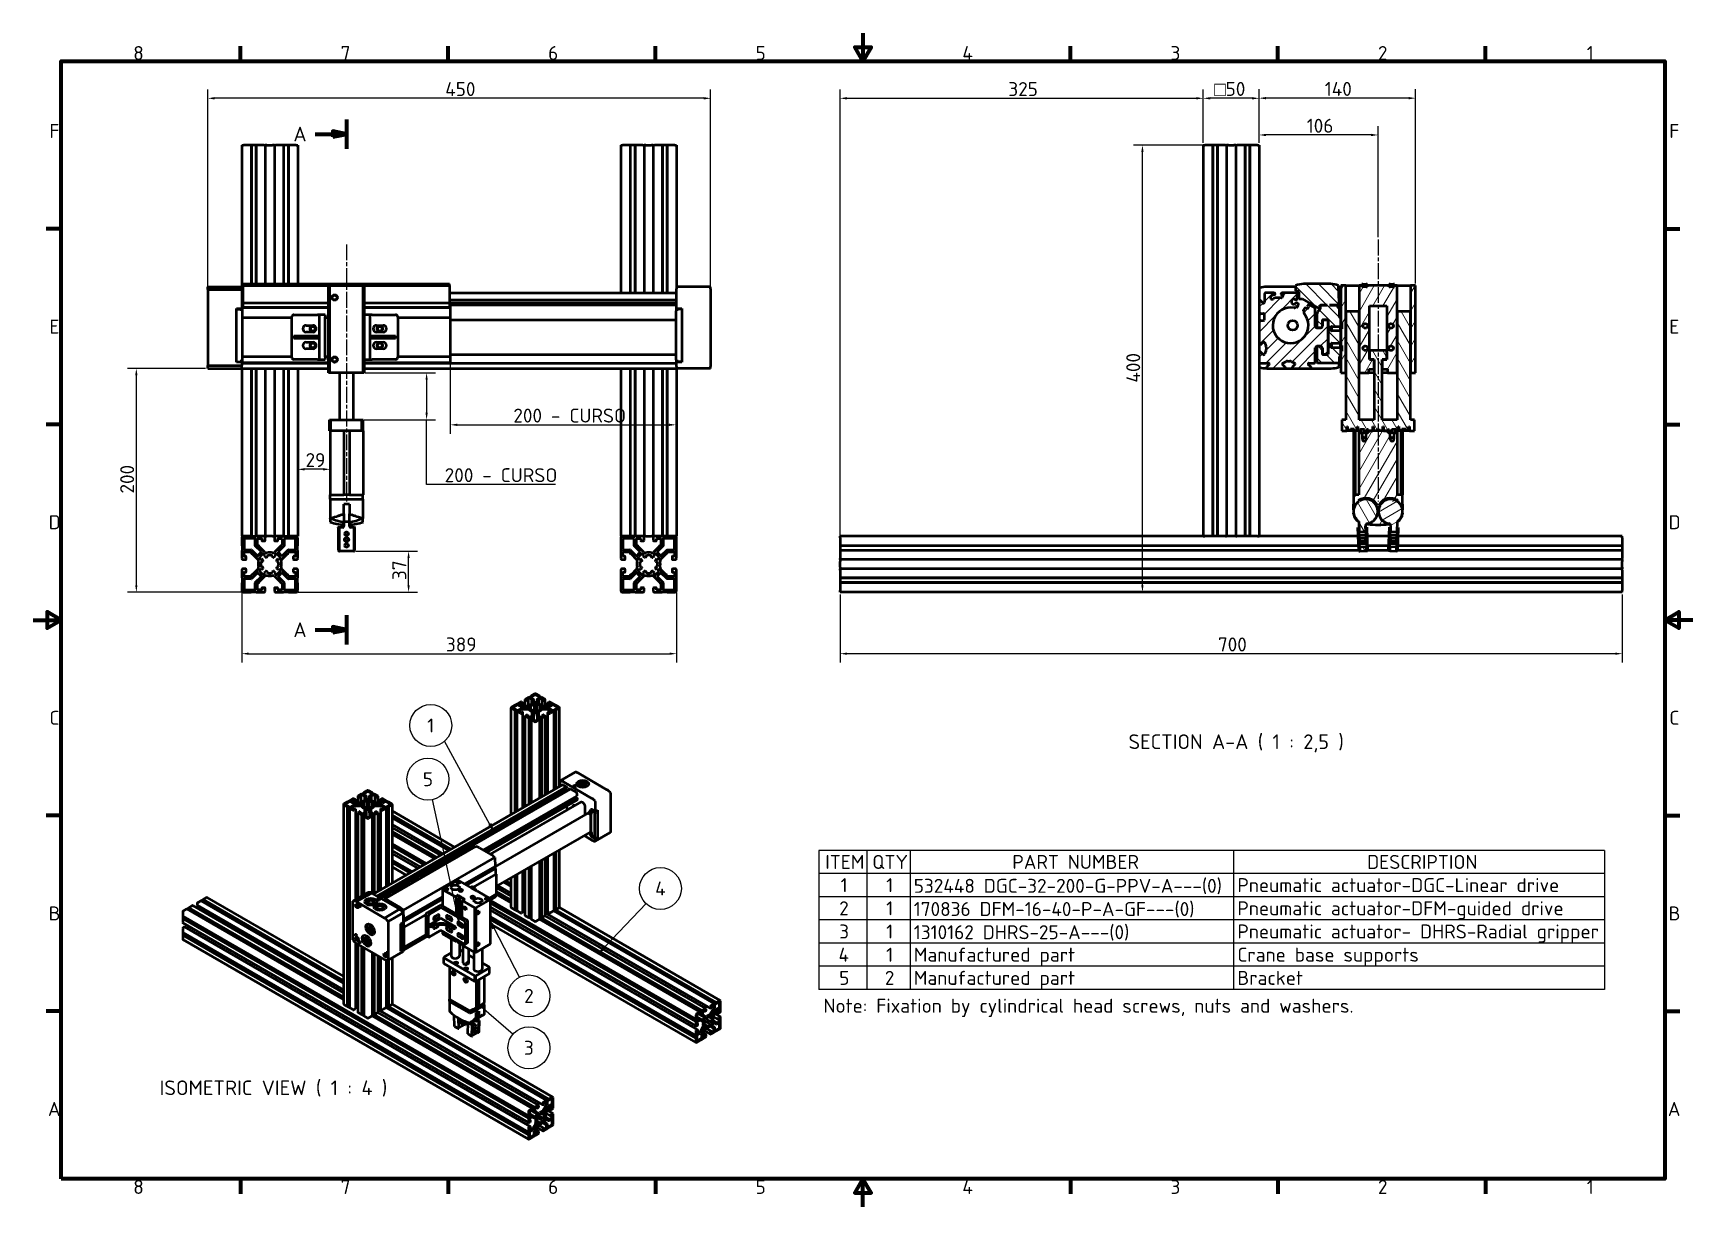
# Model space of a CAD drawing. Header units: millimetres. Extents: x 0 to 2376, y 0 to 1680.
import ezdxf

# ---------------------------------------------------------------- set-up
doc = ezdxf.new("R2010")
doc.units = ezdxf.units.MM
doc.header["$LTSCALE"] = 4
doc.linetypes.add('CHAIN', pattern=[0.3543, 0.2362, -0.0295, 0.0591, -0.0295])
for name, color, linetype, lineweight in [('Border (ISO)', 7, 'Continuous', 70), ('Centerline (ISO)', 7, 'Continuous', 25), ('Dimension (ISO)', 7, 'Continuous', 25), ('Hatch (ISO)', 7, 'Continuous', 18), ('Section Line (ISO)', 7, 'CHAIN', 70), ('Symbol (ISO)', 7, 'Continuous', 25), ('Visible (ISO)', 7, 'Continuous', 50)]:
    doc.layers.add(name, color=color, linetype=linetype, lineweight=lineweight)
doc.styles.add('Label Text (DIN)', font='isocpeur.ttf')
doc.styles.add('Note Text (DIN)', font='isocpeur.ttf')
doc.dimstyles.new('AA-DT', dxfattribs={"dimscale": 4, "dimtxt": 5, "dimasz": 2.5, "dimexe": 3.175, "dimexo": 0.8, "dimgap": 0.8, "dimtad": 1, "dimdec": 0, "dimrnd": 1e-08, "dimzin": 0, "dimtxsty": 'Note Text (DIN)', "dimcen": 0.09, "dimdle": 10, "dimclrd": 5, "dimclre": 5, "dimclrt": 256, "dimadec": 0, "dimazin": 0, "dimtfac": 1, "dimtmove": 0, "dimatfit": 3, "dimfxl": 1, "dimtolj": 1, "dimtzin": 0, "dimlwd": -1, "dimlwe": -1, "dimarcsym": 0})
doc.dimstyles.new('Default (DIN)', dxfattribs={"dimscale": 4, "dimtxt": 5, "dimasz": 2.5, "dimexe": 3.175, "dimexo": 0.8, "dimgap": 0.8, "dimtad": 1, "dimdec": 0, "dimrnd": 1e-08, "dimzin": 0, "dimtxsty": 'Note Text (DIN)', "dimcen": 0.09, "dimdle": 10, "dimclrd": 5, "dimclre": 5, "dimclrt": 256, "dimadec": 0, "dimazin": 0, "dimtfac": 1, "dimtmove": 0, "dimatfit": 3, "dimfxl": 1, "dimtolj": 1, "dimtzin": 0, "dimlwd": -1, "dimlwe": -1, "dimarcsym": 0})
pattern_1 = [(45, (0, 0), (-8.980256, 8.980256), [])]
pattern_2 = [(135.0002, (0, 0), (-8.98022, -8.98029), [])]
pattern_3 = [(60, (0, 0), (-10.99852, 6.350004), [])]
pattern_4 = [(120.0002, (0, 0), (-10.9985, -6.350034), [])]
pattern_5 = [(30, (0, 0), (-6.350004, 10.99852), [])]
pattern_6 = [(150.00025, (0, 0), (-6.34995, -10.99855), [])]

msp = doc.modelspace()

# ---------------------------------------------------------------- texts
at = {"layer": 'Symbol (ISO)', "char_height": 21, "attachment_point": 7, "style": 'Label Text (DIN)'}
for s, insert in [('SECTION A-A ( 1 : 2,5 )', (1568.1, 650.4)), ('ISOMETRIC VIEW ( 1 : 4 )', (181, 157.8))]:
    msp.add_mtext(s, dxfattribs=dict(at, insert=insert))
at = {"layer": 'Symbol (ISO)', "insert": (1131.4, 297.8), "char_height": 20, "width": 1086.466, "attachment_point": 1, "style": 'Note Text (DIN)'}
msp.add_mtext('\\fISOCPEUR|b0|i0;Note: Fixation by cylindrical head screws, nuts and washers.', dxfattribs=at)

# ---------------------------------------------------------------- blocks, each defined once
blk = doc.blocks.new('Borders Default Border')
at = {"layer": 'Border (ISO)'}
for p, q in [((74.25, 410), (74.25, 415.4)), ((148.5, 410), (148.5, 415.4)), ((222.75, 410), (222.75, 415.4)), ((371.25, 410), (371.25, 415.4)), ((445.5, 410), (445.5, 415.4)), ((519.75, 410), (519.75, 415.4)), ((10, 350), (4.6, 350)), ((584, 350), (589.4, 350)), ((10, 280), (4.6, 280)), ((584, 280), (589.4, 280)), ((10, 140), (4.6, 140)), ((584, 140), (589.4, 140)), ((10, 70), (4.6, 70)), ((584, 70), (589.4, 70)), ((74.25, 10), (74.25, 4.6)), ((148.5, 10), (148.5, 4.6)), ((222.75, 10), (222.75, 4.6)), ((371.25, 10), (371.25, 4.6)), ((445.5, 10), (445.5, 4.6)), ((519.75, 10), (519.75, 4.6))]:
    blk.add_line(p, q, dxfattribs=at)
at = {"layer": 'Border (ISO)', "flags": 128}
for points in [[(297, 420), (297, 410), (294.11, 415), (299.89, 415), (297, 410)], [(10, 10), (10, 410), (584, 410), (584, 10), (10, 10)], [(0, 210), (10, 210), (5, 212.89), (5, 207.11), (10, 210)], [(594, 210), (584, 210), (589, 212.89), (589, 207.11), (584, 210)], [(297, 0), (297, 10), (294.11, 5), (299.89, 5), (297, 10)]]:
    blk.add_lwpolyline(points, dxfattribs=at)
at = {"layer": 'Border (ISO)', "char_height": 5, "attachment_point": 7, "style": 'Note Text (DIN)'}
for s, insert in [('8', (35.81, 410.4)), ('7', (110.05, 410.4)), ('6', (184.31, 410.4)), ('5', (258.56, 410.4)), ('4', (332.56, 410.4)), ('3', (407.06, 410.4)), ('2', (481.31, 410.4)), ('1', (556.05, 410.4)), ('F', (5.78, 382.5)), ('F', (585.58, 382.5)), ('E', (5.78, 312.5)), ('E', (585.58, 312.5)), ('D', (5.53, 242.5)), ('D', (585.33, 242.5)), ('C', (5.78, 172.5)), ('C', (585.58, 172.5)), ('B', (5.53, 102.5)), ('B', (585.33, 102.5)), ('A', (5.28, 32.5)), ('A', (585.08, 32.5)), ('8', (35.81, 4.6)), ('7', (110.05, 4.6)), ('6', (184.31, 4.6)), ('5', (258.56, 4.6)), ('4', (332.56, 4.6)), ('3', (407.06, 4.6)), ('2', (481.31, 4.6)), ('1', (556.05, 4.6))]:
    blk.add_mtext(s, dxfattribs=dict(at, insert=insert))
blk = doc.blocks.new('*D5')
at = {"layer": 'Defpoints', "color": 0, "transparency": 16777216}
for p in [(472.3, 1193.8), (470.7, 1126.6), (563.2, 1126.6)]:
    blk.add_point(p, dxfattribs=at)
at = {"layer": 'Dimension (ISO)', "color": 5, "transparency": 16777216}
for p, q in [((475.5, 1193.8), (575.9, 1193.8)), ((563.2, 1183.8), (563.2, 1136.6)), ((473.9, 1126.6), (575.9, 1126.6)), ((563.2, 1034.1), (563.2, 1126.6)), ((747.6, 1034.1), (563.2, 1034.1))]:
    blk.add_line(p, q, dxfattribs=at)
for points in [[(561.6, 1183.8), (564.9, 1183.8), (563.2, 1193.8)], [(561.6, 1136.6), (564.9, 1136.6), (563.2, 1126.6)]]:
    blk.add_solid(points, dxfattribs=at)
at = {"layer": 'Dimension (ISO)', "transparency": 16777216, "insert": (576.4, 1057.3), "char_height": 20, "attachment_point": 1, "style": 'Note Text (DIN)'}
blk.add_mtext('\\A1; \\fISOCPEUR|b0|i0;{\\H20.0000;200 - CURSO}', dxfattribs=at)
blk = doc.blocks.new('*D6')
at = {"layer": 'Defpoints', "color": 0, "transparency": 16777216}
for p in [(597.1, 1217), (920.3, 1212.2), (920.3, 1119.4)]:
    blk.add_point(p, dxfattribs=at)
at = {"layer": 'Dimension (ISO)', "color": 5, "transparency": 16777216}
for p, q in [((597.1, 1213.8), (597.1, 1106.7)), ((920.3, 1209), (920.3, 1106.7)), ((607.1, 1119.4), (910.3, 1119.4))]:
    blk.add_line(p, q, dxfattribs=at)
for points in [[(607.1, 1121), (607.1, 1117.7), (597.1, 1119.4)], [(910.3, 1121), (910.3, 1117.7), (920.3, 1119.4)]]:
    blk.add_solid(points, dxfattribs=at)
at = {"layer": 'Dimension (ISO)', "transparency": 16777216, "insert": (674.7, 1142.6), "char_height": 20, "attachment_point": 1, "style": 'Note Text (DIN)'}
blk.add_mtext('\\A1; \\fISOCPEUR|b0|i0;{\\H20.0000;200 - CURSO}', dxfattribs=at)
blk = doc.blocks.new('2dTransSection0')
at = {"layer": 'Section Line (ISO)', "linetype": 'Continuous', "lineweight": 140}
for p, q in [((112.2, 378.63), (112.2, 389.16)), ((112.2, 201.25), (112.2, 211.78))]:
    blk.add_line(p, q, dxfattribs=at)
at = {"layer": 'Section Line (ISO)', "linetype": 'Continuous'}
for p, q in [((100.9, 383.89), (107.2, 383.89)), ((112.2, 383.89), (107.2, 384.89)), ((107.2, 384.89), (107.2, 382.89)), ((107.2, 383.89), (112.2, 383.89)), ((107.2, 382.89), (112.2, 383.89)), ((100.9, 206.52), (107.2, 206.52)), ((112.2, 206.52), (107.2, 207.52)), ((107.2, 207.52), (107.2, 205.52)), ((107.2, 206.52), (112.2, 206.52)), ((107.2, 205.52), (112.2, 206.52))]:
    blk.add_line(p, q, dxfattribs=at)
at = {"layer": 'Section Line (ISO)', "linetype": 'Continuous', "flags": 128}
for points in [[(107.2, 382.89), (112.2, 383.89), (107.2, 384.89), (107.2, 382.89)], [(107.2, 205.52), (112.2, 206.52), (107.2, 207.52), (107.2, 205.52)]]:
    blk.add_lwpolyline(points, dxfattribs=at)
at = {"layer": 'Section Line (ISO)'}
for points in [[(107.2, 382.89), (112.2, 383.89), (107.2, 384.89), (107.2, 382.89)], [(107.2, 205.52), (112.2, 206.52), (107.2, 207.52), (107.2, 205.52)]]:
    blk.add_solid(points, dxfattribs=at)
at = {"layer": 'Section Line (ISO)', "char_height": 5.25, "attachment_point": 7, "style": 'Label Text (DIN)'}
for insert in [(93.13, 381.27), (93.13, 203.89)]:
    blk.add_mtext('A', dxfattribs=dict(at, insert=insert))
blk = doc.blocks.new('*D8')
at = {"layer": 'Defpoints', "color": 0, "transparency": 16777216}
for p in [(249.9, 1586.8), (249.9, 1312.9), (969.9, 1314.1)]:
    blk.add_point(p, dxfattribs=at)
at = {"layer": 'Dimension (ISO)', "color": 5, "transparency": 16777216}
for p, q in [((249.9, 1316.1), (249.9, 1599.5)), ((969.9, 1317.3), (969.9, 1599.5)), ((959.9, 1586.8), (259.9, 1586.8))]:
    blk.add_line(p, q, dxfattribs=at)
for points in [[(259.9, 1588.5), (259.9, 1585.1), (249.9, 1586.8)], [(959.9, 1588.5), (959.9, 1585.1), (969.9, 1586.8)]]:
    blk.add_solid(points, dxfattribs=at)
at = {"layer": 'Dimension (ISO)', "transparency": 16777216, "insert": (589.9, 1610), "char_height": 20, "attachment_point": 1, "style": 'Note Text (DIN)'}
blk.add_mtext('\\A1;450', dxfattribs=at)
blk = doc.blocks.new('*D9')
at = {"layer": 'Defpoints', "color": 0, "transparency": 16777216}
for p in [(1155.1, 879.8), (2275.1, 879.8), (1155.1, 791.8)]:
    blk.add_point(p, dxfattribs=at)
at = {"layer": 'Dimension (ISO)', "color": 5, "transparency": 16777216}
for p, q in [((1155.1, 876.6), (1155.1, 779.1)), ((2275.1, 876.6), (2275.1, 779.1)), ((2265.1, 791.8), (1165.1, 791.8))]:
    blk.add_line(p, q, dxfattribs=at)
for points in [[(1165.1, 793.4), (1165.1, 790.1), (1155.1, 791.8)], [(2265.1, 793.4), (2265.1, 790.1), (2275.1, 791.8)]]:
    blk.add_solid(points, dxfattribs=at)
at = {"layer": 'Dimension (ISO)', "transparency": 16777216, "insert": (1696.1, 815), "char_height": 20, "attachment_point": 1, "style": 'Note Text (DIN)'}
blk.add_mtext('\\A1;700', dxfattribs=at)
blk = doc.blocks.new('*D10')
at = {"layer": 'Defpoints', "color": 0, "transparency": 16777216}
for p in [(1755.1, 1587), (1755.1, 1519.8), (1979.1, 1318.6)]:
    blk.add_point(p, dxfattribs=at)
at = {"layer": 'Dimension (ISO)', "color": 5, "transparency": 16777216}
for p, q in [((1755.1, 1523), (1755.1, 1599.7)), ((1979.1, 1321.8), (1979.1, 1599.7)), ((1969.1, 1587), (1765.1, 1587))]:
    blk.add_line(p, q, dxfattribs=at)
for points in [[(1765.1, 1588.7), (1765.1, 1585.3), (1755.1, 1587)], [(1969.1, 1588.7), (1969.1, 1585.3), (1979.1, 1587)]]:
    blk.add_solid(points, dxfattribs=at)
at = {"layer": 'Dimension (ISO)', "transparency": 16777216, "insert": (1849.1, 1610.2), "char_height": 20, "attachment_point": 1, "style": 'Note Text (DIN)'}
blk.add_mtext('\\A1;140', dxfattribs=at)
blk = doc.blocks.new('*D11')
at = {"layer": 'Defpoints', "color": 0, "transparency": 16777216}
for p in [(1675.1, 1586.8), (1675.1, 1519.8), (1755.1, 1519.8)]:
    blk.add_point(p, dxfattribs=at)
at = {"layer": 'Dimension (ISO)', "color": 5, "transparency": 16777216}
for p, q in [((1675.1, 1523), (1675.1, 1599.5)), ((1755.1, 1523), (1755.1, 1599.5)), ((1745.1, 1586.8), (1685.1, 1586.8))]:
    blk.add_line(p, q, dxfattribs=at)
for points in [[(1685.1, 1588.5), (1685.1, 1585.1), (1675.1, 1586.8)], [(1745.1, 1588.5), (1745.1, 1585.1), (1755.1, 1586.8)]]:
    blk.add_solid(points, dxfattribs=at)
at = {"layer": 'Dimension (ISO)', "transparency": 16777216, "insert": (1691, 1610.2), "char_height": 20, "attachment_point": 1, "style": 'Note Text (DIN)'}
blk.add_mtext('\\A1;\\fAIGDT|b0|i0;{\\H20.0000;o}\\fISOCPEUR|b0|i0;{\\H20.0000;50}', dxfattribs=at)
blk = doc.blocks.new('*D12')
at = {"layer": 'Defpoints', "color": 0, "transparency": 16777216}
for p in [(1675.1, 1586.8), (1675.1, 1519.8), (1155.1, 957.4)]:
    blk.add_point(p, dxfattribs=at)
at = {"layer": 'Dimension (ISO)', "color": 5, "transparency": 16777216}
for p, q in [((1155.1, 960.6), (1155.1, 1599.5)), ((1675.1, 1523), (1675.1, 1599.5)), ((1165.1, 1586.8), (1665.1, 1586.8))]:
    blk.add_line(p, q, dxfattribs=at)
for points in [[(1165.1, 1588.5), (1165.1, 1585.1), (1155.1, 1586.8)], [(1665.1, 1588.5), (1665.1, 1585.1), (1675.1, 1586.8)]]:
    blk.add_solid(points, dxfattribs=at)
at = {"layer": 'Dimension (ISO)', "transparency": 16777216, "insert": (1396.1, 1610), "char_height": 20, "attachment_point": 1, "style": 'Note Text (DIN)'}
blk.add_mtext('\\A1;325', dxfattribs=at)
blk = doc.blocks.new('*D13')
at = {"layer": 'Defpoints', "color": 0, "transparency": 16777216}
for p in [(147.7, 1200.2), (249.9, 1200.2), (301.1, 879.8)]:
    blk.add_point(p, dxfattribs=at)
at = {"layer": 'Dimension (ISO)', "color": 5, "transparency": 16777216}
for p, q in [((246.7, 1200.2), (135, 1200.2)), ((147.7, 889.8), (147.7, 1190.2)), ((297.9, 879.8), (135, 879.8))]:
    blk.add_line(p, q, dxfattribs=at)
for points in [[(146, 1190.2), (149.3, 1190.2), (147.7, 1200.2)], [(146, 889.8), (149.3, 889.8), (147.7, 879.8)]]:
    blk.add_solid(points, dxfattribs=at)
at = {"layer": 'Dimension (ISO)', "transparency": 16777216, "insert": (124.5, 1021), "char_height": 20, "attachment_point": 1, "rotation": 90, "style": 'Note Text (DIN)'}
blk.add_mtext('\\A1;200', dxfattribs=at)
blk = doc.blocks.new('*D14')
at = {"layer": 'Defpoints', "color": 0, "transparency": 16777216}
for p in [(1588.1, 1519.8), (1741.6, 1519.8), (1588.1, 879.8)]:
    blk.add_point(p, dxfattribs=at)
at = {"layer": 'Dimension (ISO)', "color": 5, "transparency": 16777216}
for p, q in [((1738.4, 1519.8), (1575.4, 1519.8)), ((1588.1, 889.8), (1588.1, 1509.8))]:
    blk.add_line(p, q, dxfattribs=at)
for points in [[(1586.4, 1509.8), (1589.7, 1509.8), (1588.1, 1519.8)], [(1586.4, 889.8), (1589.7, 889.8), (1588.1, 879.8)]]:
    blk.add_solid(points, dxfattribs=at)
at = {"layer": 'Dimension (ISO)', "transparency": 16777216, "insert": (1564.9, 1179.8), "char_height": 20, "attachment_point": 1, "rotation": 90, "style": 'Note Text (DIN)'}
blk.add_mtext('\\A1;400', dxfattribs=at)
blk = doc.blocks.new('*D15')
at = {"layer": 'Defpoints', "color": 0, "transparency": 16777216}
for p in [(378.7, 1055.7), (378.7, 1055.7), (425.1, 1055.7)]:
    blk.add_point(p, dxfattribs=at)
at = {"layer": 'Dimension (ISO)', "color": 5, "transparency": 16777216}
blk.add_line((415.1, 1055.7), (388.7, 1055.7), dxfattribs=at)
for points in [[(388.7, 1057.4), (388.7, 1054), (378.7, 1055.7)], [(415.1, 1057.4), (415.1, 1054), (425.1, 1055.7)]]:
    blk.add_solid(points, dxfattribs=at)
at = {"layer": 'Dimension (ISO)', "transparency": 16777216, "insert": (389.9, 1078.9), "char_height": 20, "attachment_point": 1, "style": 'Note Text (DIN)'}
blk.add_mtext('\\A1;29', dxfattribs=at)
blk = doc.blocks.new('*D16')
at = {"layer": 'Defpoints', "color": 0, "transparency": 16777216}
for p in [(459.1, 938.7), (537.4, 938.7), (376.3, 879.8)]:
    blk.add_point(p, dxfattribs=at)
at = {"layer": 'Dimension (ISO)', "color": 5, "transparency": 16777216}
for p, q in [((462.3, 938.7), (550.1, 938.7)), ((537.4, 889.8), (537.4, 928.7)), ((379.5, 879.8), (550.1, 879.8))]:
    blk.add_line(p, q, dxfattribs=at)
for points in [[(535.8, 928.7), (539.1, 928.7), (537.4, 938.7)], [(535.8, 889.8), (539.1, 889.8), (537.4, 879.8)]]:
    blk.add_solid(points, dxfattribs=at)
at = {"layer": 'Dimension (ISO)', "transparency": 16777216, "insert": (514.2, 897.2), "char_height": 20, "attachment_point": 1, "rotation": 90, "style": 'Note Text (DIN)'}
blk.add_mtext('\\A1;37', dxfattribs=at)
blk = doc.blocks.new('PARTS LIST')
at = {"layer": 'Symbol (ISO)'}
for p, q in [((562.36, 127.56), (281.21, 127.56)), ((281.21, 127.56), (281.21, 119.26)), ((298.39, 127.56), (298.39, 119.26)), ((313.85, 127.56), (313.85, 119.26)), ((429.65, 127.56), (429.65, 119.26)), ((562.36, 127.56), (562.36, 119.26)), ((562.36, 119.26), (281.21, 119.26)), ((281.21, 119.26), (281.21, 77.77)), ((298.39, 119.26), (298.39, 77.77)), ((313.85, 119.26), (313.85, 77.77)), ((429.65, 119.26), (429.65, 77.77)), ((562.36, 119.26), (562.36, 77.77)), ((562.36, 110.97), (281.21, 110.97)), ((562.36, 102.67), (281.21, 102.67)), ((562.36, 94.37), (281.21, 94.37)), ((562.36, 86.07), (281.21, 86.07)), ((562.36, 77.77), (281.21, 77.77))]:
    blk.add_line(p, q, dxfattribs=at)
at = {"layer": 'Symbol (ISO)', "char_height": 5, "attachment_point": 7, "style": 'Note Text (DIN)'}
for s, insert in [('ITEM', (283.49, 120.91)), ('QTY', (300.31, 120.91)), ('PART NUMBER', (350.44, 120.91)), ('DESCRIPTION', (477.45, 120.91)), ('1', (288.98, 112.62)), ('1', (305.3, 112.62)), ('532448 DGC-32-200-G-PPV-A---(0)', (315.18, 111.87)), ('Pneumatic actuator-DGC-Linear drive', (430.98, 112.62)), ('2', (288.48, 104.32)), ('1', (305.3, 104.32)), ('170836 DFM-16-40-P-A-GF---(0)', (315.18, 103.57)), ('Pneumatic actuator-DFM-guided drive', (430.98, 102.82)), ('3', (288.48, 96.02)), ('1', (305.3, 96.02)), ('1310162 DHRS-25-A---(0)', (315.18, 95.27)), ('Pneumatic actuator- DHRS-Radial gripper', (430.98, 94.52)), ('4', (288.23, 87.72)), ('1', (305.3, 87.72)), ('Manufactured part', (315.18, 86.22)), ('Crane base supports', (430.98, 86.22)), ('5', (288.48, 79.42)), ('2', (304.81, 79.42)), ('Manufactured part', (315.18, 77.92)), ('Bracket', (430.98, 79.42))]:
    blk.add_mtext(s, dxfattribs=dict(at, insert=insert))
blk = doc.blocks.new('Balloon1')
at = {"layer": 'Symbol (ISO)'}
for p, q in [((163.48, 136.85), (147.26, 166.66)), ((163.92, 137.09), (163.04, 136.61)), ((163.48, 136.85), (164.68, 134.66)), ((164.68, 134.66), (163.92, 137.09)), ((163.04, 136.61), (164.68, 134.66))]:
    blk.add_line(p, q, dxfattribs=at)
at = {"layer": 'Symbol (ISO)', "flags": 128}
blk.add_lwpolyline([(163.04, 136.61), (164.68, 134.66), (163.92, 137.09), (163.04, 136.61)], dxfattribs=at)
at = {"layer": 'Symbol (ISO)'}
blk.add_circle((142.29, 172.25), 7.5, dxfattribs=at)
blk.add_solid([(163.04, 136.61), (164.68, 134.66), (163.92, 137.09), (163.04, 136.61)], dxfattribs=at)
at = {"layer": 'Symbol (ISO)', "insert": (142.29, 172.25), "char_height": 5, "attachment_point": 5, "style": 'Note Text (DIN)'}
blk.add_mtext('1', dxfattribs=at)
blk = doc.blocks.new('Balloon2')
at = {"layer": 'Symbol (ISO)'}
for p, q in [((164.85, 99.84), (163.71, 102.07)), ((165.3, 100.07), (163.71, 102.07)), ((163.71, 102.07), (164.41, 99.61)), ((164.41, 99.61), (165.3, 100.07)), ((164.85, 99.84), (174, 82.11))]:
    blk.add_line(p, q, dxfattribs=at)
at = {"layer": 'Symbol (ISO)', "flags": 128}
blk.add_lwpolyline([(165.3, 100.07), (163.71, 102.07), (164.41, 99.61), (165.3, 100.07)], dxfattribs=at)
at = {"layer": 'Symbol (ISO)'}
blk.add_circle((177.42, 75.46), 7.5, dxfattribs=at)
blk.add_solid([(165.3, 100.07), (163.71, 102.07), (164.41, 99.61), (165.3, 100.07)], dxfattribs=at)
at = {"layer": 'Symbol (ISO)', "insert": (177.42, 75.46), "char_height": 5, "attachment_point": 5, "style": 'Note Text (DIN)'}
blk.add_mtext('2', dxfattribs=at)
blk = doc.blocks.new('Balloon3')
at = {"layer": 'Symbol (ISO)'}
for p, q in [((160.5, 71.51), (158.6, 73.14)), ((160.82, 71.89), (158.6, 73.14)), ((158.6, 73.14), (160.17, 71.13)), ((160.17, 71.13), (160.82, 71.89)), ((160.5, 71.51), (171.75, 61.79))]:
    blk.add_line(p, q, dxfattribs=at)
at = {"layer": 'Symbol (ISO)', "flags": 128}
blk.add_lwpolyline([(160.82, 71.89), (158.6, 73.14), (160.17, 71.13), (160.82, 71.89)], dxfattribs=at)
at = {"layer": 'Symbol (ISO)'}
blk.add_circle((177.42, 56.9), 7.5, dxfattribs=at)
blk.add_solid([(160.82, 71.89), (158.6, 73.14), (160.17, 71.13), (160.82, 71.89)], dxfattribs=at)
at = {"layer": 'Symbol (ISO)', "insert": (177.42, 56.9), "char_height": 5, "attachment_point": 5, "style": 'Note Text (DIN)'}
blk.add_mtext('3', dxfattribs=at)
blk = doc.blocks.new('Balloon4')
at = {"layer": 'Symbol (ISO)'}
for p, q in [((204.62, 93.03), (219.34, 108.5)), ((204.25, 93.37), (202.89, 91.22)), ((204.62, 93.03), (202.89, 91.22)), ((202.89, 91.22), (204.98, 92.68)), ((204.98, 92.68), (204.25, 93.37))]:
    blk.add_line(p, q, dxfattribs=at)
at = {"layer": 'Symbol (ISO)', "flags": 128}
blk.add_lwpolyline([(204.25, 93.37), (202.89, 91.22), (204.98, 92.68), (204.25, 93.37)], dxfattribs=at)
at = {"layer": 'Symbol (ISO)'}
blk.add_circle((224.49, 113.91), 7.5, dxfattribs=at)
blk.add_solid([(204.25, 93.37), (202.89, 91.22), (204.98, 92.68), (204.25, 93.37)], dxfattribs=at)
at = {"layer": 'Symbol (ISO)', "insert": (224.49, 113.91), "char_height": 5, "attachment_point": 5, "style": 'Note Text (DIN)'}
blk.add_mtext('4', dxfattribs=at)
blk = doc.blocks.new('Balloon5')
at = {"layer": 'Symbol (ISO)'}
for p, q in [((151.89, 104.32), (142.88, 145.72)), ((152.38, 104.43), (151.4, 104.21)), ((151.4, 104.21), (152.42, 101.88)), ((151.89, 104.32), (152.42, 101.88)), ((152.42, 101.88), (152.38, 104.43))]:
    blk.add_line(p, q, dxfattribs=at)
at = {"layer": 'Symbol (ISO)', "flags": 128}
blk.add_lwpolyline([(151.4, 104.21), (152.42, 101.88), (152.38, 104.43), (151.4, 104.21)], dxfattribs=at)
at = {"layer": 'Symbol (ISO)'}
blk.add_circle((141.29, 153.03), 7.5, dxfattribs=at)
blk.add_solid([(151.4, 104.21), (152.42, 101.88), (152.38, 104.43), (151.4, 104.21)], dxfattribs=at)
at = {"layer": 'Symbol (ISO)', "insert": (141.29, 153.03), "char_height": 5, "attachment_point": 5, "style": 'Note Text (DIN)'}
blk.add_mtext('5', dxfattribs=at)
blk = doc.blocks.new('*D23')
at = {"layer": 'Defpoints', "color": 0, "transparency": 16777216}
for p in [(298.7, 882.2), (921.1, 882.2), (921.1, 791.8)]:
    blk.add_point(p, dxfattribs=at)
at = {"layer": 'Dimension (ISO)', "color": 5, "transparency": 16777216}
for p, q in [((298.7, 879), (298.7, 779.1)), ((921.1, 879), (921.1, 779.1)), ((308.7, 791.8), (911.1, 791.8))]:
    blk.add_line(p, q, dxfattribs=at)
for points in [[(308.7, 793.4), (308.7, 790.1), (298.7, 791.8)], [(911.1, 793.4), (911.1, 790.1), (921.1, 791.8)]]:
    blk.add_solid(points, dxfattribs=at)
at = {"layer": 'Dimension (ISO)', "transparency": 16777216, "insert": (590.9, 815), "char_height": 20, "attachment_point": 1, "style": 'Note Text (DIN)'}
blk.add_mtext('\\A1;389', dxfattribs=at)
blk = doc.blocks.new('*D24')
at = {"layer": 'Defpoints', "color": 0, "transparency": 16777216}
for p in [(1755.1, 1534.3), (1755.1, 1519.8), (1925.5, 1384.6)]:
    blk.add_point(p, dxfattribs=at)
at = {"layer": 'Dimension (ISO)', "color": 5, "transparency": 16777216}
for p, q in [((1755.1, 1523), (1755.1, 1547)), ((1925.5, 1387.8), (1925.5, 1547)), ((1915.5, 1534.3), (1765.1, 1534.3))]:
    blk.add_line(p, q, dxfattribs=at)
for points in [[(1765.1, 1536), (1765.1, 1532.6), (1755.1, 1534.3)], [(1915.5, 1536), (1915.5, 1532.6), (1925.5, 1534.3)]]:
    blk.add_solid(points, dxfattribs=at)
at = {"layer": 'Dimension (ISO)', "transparency": 16777216, "insert": (1823.3, 1557.5), "char_height": 20, "attachment_point": 1, "style": 'Note Text (DIN)'}
blk.add_mtext('\\A1;106', dxfattribs=at)

# ---------------------------------------------------------------- dimensions: what is measured, and where the dimension line sits
at = {"layer": 'Dimension (ISO)', "color": 5, "true_color": 0x0000ff}
for base, p1, p2, angle, dimstyle, override, picture, middle in [((249.9, 1586.8), (969.9, 1314.1), (249.9, 1312.9), 180, 'AA-DT', {"dimgap": 0.8, "dimdec": 0, "dimlfac": 0.625, "dimtol": 0, "dimlim": 0, "dimtp": 0, "dimtm": 0, "dimtdec": 2, "dimtofl": 0, "dimatfit": 1}, '*D8', (609.9, 1586.8)), ((1675.1, 1586.8), (1155.1, 957.4), (1675.1, 1519.8), 180, 'AA-DT', {"dimgap": 0.8, "dimdec": 0, "dimlfac": 0.625, "dimtol": 0, "dimlim": 0, "dimtp": 0, "dimtm": 0, "dimtdec": 2, "dimtofl": 0, "dimatfit": 1}, '*D12', (1415.1, 1586.8)), ((1755.1, 1587), (1979.1, 1318.6), (1755.1, 1519.8), 180, 'AA-DT', {"dimgap": 0.8, "dimdec": 0, "dimlfac": 0.625, "dimtol": 0, "dimlim": 0, "dimtp": 0, "dimtm": 0, "dimtdec": 2, "dimtofl": 0, "dimatfit": 1}, '*D10', (1867.1, 1587)), ((1755.0651748, 1534.3032873), (1925.4651748, 1384.5591105), (1755.0651748, 1519.7663496), 180, 'Default (DIN)', {"dimgap": 0.8, "dimdec": 0, "dimlfac": 0.625, "dimtol": 0, "dimlim": 0, "dimtp": 0, "dimtm": 0, "dimtdec": 2, "dimtofl": 0, "dimatfit": 1}, '*D24', (1840.2651748, 1534.3032873)), ((1588.1, 1519.8), (1588.1, 879.8), (1741.6, 1519.8), 90, 'AA-DT', {"dimgap": 0.8, "dimdec": 0, "dimlfac": 0.625, "dimse1": 1, "dimtol": 0, "dimlim": 0, "dimtp": 0, "dimtm": 0, "dimtdec": 2, "dimtofl": 0, "dimatfit": 1}, '*D14', (1588.1, 1199.8)), ((147.7, 1200.2), (301.1, 879.8), (249.9, 1200.2), 90, 'AA-DT', {"dimgap": 0.8, "dimdec": 0, "dimlfac": 0.625, "dimtol": 0, "dimlim": 0, "dimtp": 0, "dimtm": 0, "dimtdec": 2, "dimtofl": 0, "dimatfit": 1}, '*D13', (147.7, 1040)), ((378.7, 1055.7), (425.1, 1055.7), (378.7, 1055.7), 180, 'AA-DT', {"dimgap": 0.8, "dimdec": 0, "dimlfac": 0.625, "dimse1": 1, "dimse2": 1, "dimtol": 0, "dimlim": 0, "dimtp": 0, "dimtm": 0, "dimtdec": 2, "dimtofl": 0, "dimatfit": 1}, '*D15', (401.9, 1055.7)), ((537.4, 938.7), (376.3, 879.8), (459.1, 938.7), 90, 'AA-DT', {"dimgap": 0.8, "dimdec": 0, "dimlfac": 0.625, "dimtol": 0, "dimlim": 0, "dimtp": 0, "dimtm": 0, "dimtdec": 2, "dimtofl": 0, "dimatfit": 1}, '*D16', (537.4, 909.2)), ((921.1, 791.8), (298.7, 882.2), (921.1, 882.2), 180, 'Default (DIN)', {"dimgap": 0.8, "dimdec": 0, "dimlfac": 0.625, "dimtol": 0, "dimlim": 0, "dimtp": 0, "dimtm": 0, "dimtdec": 2, "dimtofl": 0, "dimatfit": 1}, '*D23', (609.9, 791.8)), ((1155.1, 791.8), (2275.1, 879.8), (1155.1, 879.8), 180, 'AA-DT', {"dimgap": 0.8, "dimdec": 0, "dimlfac": 0.625, "dimtol": 0, "dimlim": 0, "dimtp": 0, "dimtm": 0, "dimtdec": 2, "dimtofl": 0, "dimatfit": 1}, '*D9', (1715.1, 791.8))]:
    dim = msp.add_linear_dim(base=base, p1=p1, p2=p2, angle=angle, dimstyle=dimstyle, override=override, dxfattribs=at)
    dim.commit()
    dim.dimension.update_dxf_attribs({"geometry": picture, "text_midpoint": middle, "dimtype": 160})
for base, p1, p2, angle, text, override, picture, middle in [((1675.1, 1586.8), (1755.1, 1519.8), (1675.1, 1519.8), 180, '\\fAIGDT|b0|i0;{\\H20.0000;o}\\fISOCPEUR|b0|i0;{\\H20.0000;<>}', {"dimgap": 0.8, "dimdec": 0, "dimlfac": 0.625, "dimtol": 0, "dimlim": 0, "dimtp": 0, "dimtm": 0, "dimtdec": 2, "dimtofl": 0, "dimatfit": 1}, '*D11', (1715.1, 1586.8)), ((920.3, 1119.4), (597.1, 1217), (920.3, 1212.2), 180, ' \\fISOCPEUR|b0|i0;{\\H20.0000;200 - CURSO}', {"dimgap": 0.8, "dimdec": 0, "dimlfac": 0.625, "dimtol": 0, "dimlim": 0, "dimtp": 0, "dimtm": 0, "dimtdec": 2, "dimtofl": 0, "dimatfit": 1}, '*D6', (758.7, 1119.4)), ((563.2, 1126.6), (472.3, 1193.8), (470.7, 1126.6), 90, ' \\fISOCPEUR|b0|i0;{\\H20.0000;200 - CURSO}', {"dimgap": 0.8, "dimtih": 1, "dimtoh": 1, "dimdec": 0, "dimlfac": 0.625, "dimtol": 0, "dimlim": 0, "dimtp": 0, "dimtm": 0, "dimtdec": 2, "dimtofl": 0, "dimtmove": 1, "dimatfit": 2}, '*D5', (565.4, 1034.1))]:
    dim = msp.add_linear_dim(base=base, p1=p1, p2=p2, angle=angle, text=text, dimstyle='AA-DT', override=override, dxfattribs=at)
    dim.commit()
    dim.dimension.update_dxf_attribs({"geometry": picture, "text_midpoint": middle, "dimtype": 160})

# ---------------------------------------------------------------- hatches: boundary and pattern name
at = {"layer": 'Hatch (ISO)'}
h = msp.add_hatch(dxfattribs=at)
h.set_pattern_fill('ANSI31', color=256, scale=101.6, style=0)
h.set_pattern_definition(pattern_1)
edge = h.paths.add_edge_path()
edge.add_ellipse((1791.9, 1201), major_axis=(0.8, 0), ratio=1, start_angle=270, end_angle=360)
edge.add_line((1792.7, 1201), (1792.7, 1201.4))
edge.add_ellipse((1791.9, 1201.4), major_axis=(0, 0.8), ratio=1, start_angle=270, end_angle=315)
edge.add_line((1792.4, 1202), (1788.6, 1205.8))
edge.add_ellipse((1789.5, 1206.6), major_axis=(-0.849, 0.849), ratio=1, start_angle=340, end_angle=450, ccw=False)
edge.add_line((1789, 1207.7), (1793.8, 1210))
edge.add_ellipse((1795.8, 1205.6), major_axis=(4.35, 2.03), ratio=1, start_angle=65, end_angle=90, ccw=False)
edge.add_line((1795.8, 1210.4), (1799.1, 1210.4))
edge.add_ellipse((1799.1, 1205.6), major_axis=(4.8, 0), ratio=1, start_angle=65, end_angle=90, ccw=False)
edge.add_line((1801.2, 1210), (1806, 1207.7))
edge.add_ellipse((1805.4, 1206.6), major_axis=(1.09, -0.51), ratio=1, start_angle=340, end_angle=450, ccw=False)
edge.add_line((1806.3, 1205.8), (1802.5, 1202))
edge.add_ellipse((1803.1, 1201.4), major_axis=(-0.566, -0.566), ratio=1, start_angle=270, end_angle=315)
edge.add_line((1802.3, 1201.4), (1802.3, 1201))
edge.add_ellipse((1803.1, 1201), major_axis=(0, -0.8), ratio=1, start_angle=270, end_angle=360)
edge.add_line((1803.1, 1200.2), (1825.5, 1200.2))
edge.add_line((1825.5, 1200.2), (1829.2, 1200.5))
edge.add_ellipse((1829.1, 1200.8), major_axis=(0.319, 0.028), ratio=1, start_angle=270, end_angle=355)
edge.add_line((1829.5, 1200.8), (1829.5, 1201.6))
edge.add_ellipse((1829.1, 1201.6), major_axis=(0, 0.32), ratio=1, start_angle=270, end_angle=315)
edge.add_line((1829.4, 1201.9), (1825.4, 1205.8))
edge.add_ellipse((1826.3, 1206.6), major_axis=(-0.849, 0.849), ratio=1, start_angle=315, end_angle=450, ccw=False)
edge.add_line((1826.3, 1207.8), (1833.9, 1207.8))
edge.add_ellipse((1833.9, 1209.4), major_axis=(1.6, 0), ratio=1, start_angle=270, end_angle=360)
edge.add_line((1835.5, 1209.4), (1835.5, 1229.4))
edge.add_ellipse((1837.9, 1229.4), major_axis=(0, 2.4), ratio=1, start_angle=0, end_angle=90, ccw=False)
edge.add_line((1837.9, 1231.8), (1843.4, 1231.8))
edge.add_ellipse((1843.4, 1229.4), major_axis=(2.4, 0), ratio=1, start_angle=0, end_angle=90, ccw=False)
edge.add_line((1845.8, 1229.4), (1845.8, 1220.6))
edge.add_ellipse((1846.3, 1220.6), major_axis=(0, -0.48), ratio=1, start_angle=270, end_angle=360)
edge.add_line((1846.3, 1220.2), (1853.3, 1220.2))
edge.add_ellipse((1853.3, 1220.6), major_axis=(0.48, 0), ratio=1, start_angle=270, end_angle=360)
edge.add_line((1853.8, 1220.6), (1853.8, 1269.3))
edge.add_ellipse((1853.3, 1269.3), major_axis=(0, 0.48), ratio=1, start_angle=270, end_angle=360)
edge.add_line((1853.3, 1269.8), (1846.3, 1269.8))
edge.add_ellipse((1846.3, 1269.3), major_axis=(-0.48, 0), ratio=1, start_angle=270, end_angle=360)
edge.add_line((1845.8, 1269.3), (1845.8, 1260.5))
edge.add_ellipse((1843.4, 1260.5), major_axis=(0, -2.4), ratio=1, start_angle=0, end_angle=90, ccw=False)
edge.add_line((1843.4, 1258.1), (1837.9, 1258.1))
edge.add_ellipse((1837.9, 1260.5), major_axis=(-2.4, 0), ratio=1, start_angle=0, end_angle=90, ccw=False)
edge.add_line((1835.5, 1260.5), (1835.5, 1286))
edge.add_ellipse((1834.6, 1286), major_axis=(0, 0.96), ratio=1, start_angle=270, end_angle=330)
edge.add_line((1835.1, 1286.8), (1828, 1290.9))
edge.add_ellipse((1827.6, 1290.2), major_axis=(-0.693, 0.4), ratio=1, start_angle=270, end_angle=300)
edge.add_line((1827.6, 1291), (1825.2, 1291))
edge.add_ellipse((1825.2, 1290.2), major_axis=(-0.8, 0), ratio=1, start_angle=270, end_angle=330)
edge.add_line((1824.5, 1290.6), (1824.3, 1290.2))
edge.add_ellipse((1825, 1289.8), major_axis=(-0.4, -0.693), ratio=1, start_angle=270, end_angle=360)
edge.add_line((1824.6, 1289.1), (1824.8, 1289))
edge.add_ellipse((1824.4, 1288.3), major_axis=(0.4, 0.693), ratio=1, start_angle=315, end_angle=360, ccw=False)
edge.add_line((1825.1, 1288.5), (1825.6, 1287))
edge.add_ellipse((1824.8, 1286.8), major_axis=(0.207, -0.773), ratio=1, start_angle=0, end_angle=90, ccw=False)
edge.add_line((1825, 1286), (1823.9, 1285.7))
edge.add_ellipse((1823.7, 1286.5), major_axis=(-0.773, -0.207), ratio=1, start_angle=45, end_angle=90, ccw=False)
edge.add_line((1823.3, 1285.8), (1822, 1286.5))
edge.add_ellipse((1821.2, 1285.2), major_axis=(0.8, 1.39), ratio=1, start_angle=0, end_angle=85)
edge.add_line((1819.9, 1286.1), (1818.1, 1283.6))
edge.add_ellipse((1818.5, 1283.3), major_axis=(-0.275, -0.393), ratio=1, start_angle=270, end_angle=365)
edge.add_line((1818.3, 1282.9), (1819.7, 1282.1))
edge.add_ellipse((1819.5, 1281.8), major_axis=(0.277, -0.16), ratio=1, start_angle=0, end_angle=90, ccw=False)
edge.add_line((1819.8, 1281.6), (1819.2, 1280.6))
edge.add_ellipse((1820.6, 1279.8), major_axis=(-0.8, -1.39), ratio=1, start_angle=270, end_angle=341.4793)
edge.add_ellipse((1800.2, 1261.8), major_axis=(17, -19.2), ratio=1, start_angle=127.0414, end_angle=450, ccw=False)
edge.add_ellipse((1805.6, 1288.4), major_axis=(1.57, -0.32), ratio=1, start_angle=270, end_angle=341.4793)
edge.add_line((1807, 1287.6), (1807.6, 1288.7))
edge.add_ellipse((1807.9, 1288.5), major_axis=(0.16, 0.277), ratio=1, start_angle=0, end_angle=90, ccw=False)
edge.add_line((1808, 1288.8), (1809.4, 1288))
edge.add_ellipse((1809.7, 1288.4), major_axis=(0.416, -0.24), ratio=1, start_angle=270, end_angle=365)
edge.add_line((1810.1, 1288.2), (1811.4, 1291))
edge.add_ellipse((1810, 1291.7), major_axis=(0.68, 1.45), ratio=1, start_angle=270, end_angle=355)
edge.add_line((1810.8, 1293.1), (1809.7, 1293.7))
edge.add_ellipse((1809.5, 1293.4), major_axis=(-0.277, 0.16), ratio=1, start_angle=270, end_angle=300)
edge.add_line((1809.5, 1293.8), (1807.9, 1293.8))
edge.add_ellipse((1807.9, 1293.4), major_axis=(-0.32, 0), ratio=1, start_angle=270, end_angle=324.3147)
edge.add_ellipse((1804.8, 1295.7), major_axis=(2.86, -2.05), ratio=1, start_angle=85.5277, end_angle=360, ccw=False)
edge.add_ellipse((1807.3, 1298.6), major_axis=(0.245, -0.206), ratio=1, start_angle=270, end_angle=330.1576)
edge.add_line((1807.4, 1298.3), (1809.4, 1299))
edge.add_ellipse((1809.3, 1299.4), major_axis=(0.301, 0.109), ratio=1, start_angle=270, end_angle=340)
edge.add_line((1809.6, 1299.4), (1809.6, 1306.6))
edge.add_ellipse((1808, 1306.6), major_axis=(0, 1.6), ratio=1, start_angle=270, end_angle=360)
edge.add_line((1808, 1308.2), (1788.7, 1308.2))
edge.add_line((1788.7, 1308.2), (1787, 1307.9))
edge.add_ellipse((1787.1, 1307.2), major_axis=(-0.63, -0.111), ratio=1, start_angle=270, end_angle=350)
edge.add_line((1786.4, 1307.2), (1786.4, 1306.4))
edge.add_ellipse((1786.7, 1306.4), major_axis=(0, -0.32), ratio=1, start_angle=270, end_angle=360)
edge.add_line((1786.7, 1306.1), (1789, 1306.1))
edge.add_ellipse((1789, 1305.3), major_axis=(0.8, 0), ratio=1, start_angle=330, end_angle=450, ccw=False)
edge.add_line((1789.7, 1304.9), (1787.6, 1301.1))
edge.add_ellipse((1787.3, 1301.3), major_axis=(-0.16, -0.277), ratio=1, start_angle=30, end_angle=90, ccw=False)
edge.add_line((1787.3, 1301), (1778.4, 1301))
edge.add_ellipse((1778.4, 1297), major_axis=(-4, 0), ratio=1, start_angle=270, end_angle=314.983)
edge.add_ellipse((1773.8, 1301.6), major_axis=(-1.81, -1.81), ratio=1, start_angle=264.2407, end_angle=450, ccw=False)
edge.add_line((1772.2, 1303.6), (1775, 1305.9))
edge.add_ellipse((1775.5, 1305.3), major_axis=(0.62, 0.506), ratio=1, start_angle=50.7764, end_angle=90, ccw=False)
edge.add_line((1775.5, 1306.1), (1777.8, 1306.1))
edge.add_ellipse((1777.8, 1306.4), major_axis=(0.32, 0), ratio=1, start_angle=270, end_angle=360)
edge.add_line((1778.1, 1306.4), (1778.1, 1307.2))
edge.add_ellipse((1777.5, 1307.2), major_axis=(0, 0.64), ratio=1, start_angle=270, end_angle=350)
edge.add_line((1777.6, 1307.9), (1775.8, 1308.2))
edge.add_line((1775.8, 1308.2), (1764.3, 1308.2))
edge.add_ellipse((1764.3, 1306.6), major_axis=(-1.6, 0), ratio=1, start_angle=270, end_angle=360)
edge.add_line((1762.7, 1306.6), (1762.7, 1294.6))
edge.add_ellipse((1761.5, 1294.6), major_axis=(0, -1.2), ratio=1, start_angle=315, end_angle=450, ccw=False)
edge.add_line((1760.7, 1293.7), (1756.8, 1297.7))
edge.add_ellipse((1756.5, 1297.4), major_axis=(-0.226, 0.226), ratio=1, start_angle=270, end_angle=315)
edge.add_line((1756.5, 1297.8), (1755.4, 1297.8))
edge.add_ellipse((1755.4, 1297.4), major_axis=(-0.32, 0), ratio=1, start_angle=270, end_angle=360)
edge.add_line((1755.1, 1297.4), (1755.1, 1278.4))
edge.add_ellipse((1755.7, 1278.4), major_axis=(0, -0.64), ratio=1, start_angle=270, end_angle=360)
edge.add_line((1755.7, 1277.8), (1756.8, 1277.8))
edge.add_ellipse((1756.8, 1278.1), major_axis=(0.32, 0), ratio=1, start_angle=270, end_angle=360)
edge.add_line((1757.1, 1278.1), (1757.1, 1278.5))
edge.add_ellipse((1757.5, 1278.5), major_axis=(0, 0.32), ratio=1, start_angle=0, end_angle=90, ccw=False)
edge.add_line((1757.5, 1278.8), (1761.6, 1278.8))
edge.add_ellipse((1761.6, 1278.2), major_axis=(0.64, 0), ratio=1, start_angle=0, end_angle=90, ccw=False)
edge.add_line((1762.3, 1278.2), (1762.3, 1269))
edge.add_ellipse((1761.6, 1269), major_axis=(0, -0.64), ratio=1, start_angle=0, end_angle=90, ccw=False)
edge.add_line((1761.6, 1268.4), (1757.5, 1268.4))
edge.add_ellipse((1757.5, 1268.7), major_axis=(-0.32, 0), ratio=1, start_angle=0, end_angle=90, ccw=False)
edge.add_line((1757.1, 1268.7), (1757.1, 1269.1))
edge.add_ellipse((1756.8, 1269.1), major_axis=(0, 0.32), ratio=1, start_angle=270, end_angle=360)
edge.add_line((1756.8, 1269.4), (1755.7, 1269.4))
edge.add_ellipse((1755.7, 1268.8), major_axis=(-0.64, 0), ratio=1, start_angle=270, end_angle=360)
edge.add_line((1755.1, 1268.8), (1755.1, 1234.6))
edge.add_ellipse((1755.9, 1234.6), major_axis=(0, -0.8), ratio=1, start_angle=270, end_angle=360)
edge.add_line((1755.9, 1233.8), (1756.3, 1233.8))
edge.add_ellipse((1756.3, 1234.6), major_axis=(0.8, 0), ratio=1, start_angle=270, end_angle=315)
edge.add_line((1756.9, 1234), (1760.7, 1237.8))
edge.add_ellipse((1761.5, 1236.9), major_axis=(0.849, 0.849), ratio=1, start_angle=340, end_angle=450, ccw=False)
edge.add_line((1762.6, 1237.5), (1764.9, 1232.7))
edge.add_ellipse((1760.5, 1230.6), major_axis=(2.03, -4.35), ratio=1, start_angle=65, end_angle=90, ccw=False)
edge.add_line((1765.3, 1230.6), (1765.3, 1227.3))
edge.add_ellipse((1760.5, 1227.3), major_axis=(0, -4.8), ratio=1, start_angle=65, end_angle=90, ccw=False)
edge.add_line((1764.9, 1225.3), (1762.6, 1220.5))
edge.add_ellipse((1761.5, 1221), major_axis=(-0.51, -1.09), ratio=1, start_angle=340, end_angle=450, ccw=False)
edge.add_line((1760.7, 1220.1), (1756.9, 1223.9))
edge.add_ellipse((1756.3, 1223.4), major_axis=(-0.566, 0.566), ratio=1, start_angle=270, end_angle=315)
edge.add_line((1756.3, 1224.2), (1755.9, 1224.2))
edge.add_ellipse((1755.9, 1223.4), major_axis=(-0.8, 0), ratio=1, start_angle=270, end_angle=360)
edge.add_line((1755.1, 1223.4), (1755.1, 1209.4))
edge.add_ellipse((1756.7, 1209.4), major_axis=(0, -1.6), ratio=1, start_angle=270, end_angle=360)
edge.add_line((1756.7, 1207.8), (1768.6, 1207.8))
edge.add_ellipse((1768.6, 1206.6), major_axis=(1.2, 0), ratio=1, start_angle=315, end_angle=450, ccw=False)
edge.add_line((1769.5, 1205.8), (1765.6, 1201.9))
edge.add_ellipse((1765.8, 1201.6), major_axis=(-0.226, -0.226), ratio=1, start_angle=270, end_angle=315)
edge.add_line((1765.5, 1201.6), (1765.5, 1200.8))
edge.add_ellipse((1765.8, 1200.8), major_axis=(0, -0.32), ratio=1, start_angle=270, end_angle=355)
edge.add_line((1765.8, 1200.5), (1769.5, 1200.2))
edge.add_line((1769.5, 1200.2), (1791.9, 1200.2))
h = msp.add_hatch(dxfattribs=at)
h.set_pattern_fill('ANSI31', color=256, scale=101.6, angle=90.0002, style=0)
h.set_pattern_definition(pattern_2)
edge = h.paths.add_edge_path()
edge.add_ellipse((1869.5, 1209), major_axis=(0.8, 0), ratio=1, start_angle=270, end_angle=360)
edge.add_line((1870.3, 1209), (1870.3, 1216.6))
edge.add_ellipse((1870.7, 1216.6), major_axis=(0, 0.4), ratio=1, start_angle=0, end_angle=90, ccw=False)
edge.add_line((1870.7, 1217), (1871.9, 1217))
edge.add_line((1871.9, 1217), (1871.9, 1225))
edge.add_line((1871.9, 1225), (1871.9, 1229))
edge.add_spline(control_points=[(1871.9, 1229), (1871.5, 1229.4), (1871.2, 1229.7)], knot_values=[0, 0, 0, 0.061517, 0.061517, 0.061517], weights=[1, 1.004609, 1], degree=2, periodic=0)
edge.add_line((1871.2, 1229.7), (1858.8, 1229.7))
edge.add_spline(control_points=[(1858.8, 1229.7), (1858.5, 1229.4), (1858.1, 1229)], knot_values=[0, 0, 0, 0.061517, 0.061517, 0.061517], weights=[1, 1.004609, 1], degree=2, periodic=0)
edge.add_line((1858.1, 1229), (1858.1, 1236.9))
edge.add_spline(control_points=[(1858.1, 1236.9), (1858.5, 1236.6), (1858.8, 1236.2)], knot_values=[0, 0, 0, 0.061517, 0.061517, 0.061517], weights=[1, 1.004609, 1], degree=2, periodic=0)
edge.add_line((1858.8, 1236.2), (1871.2, 1236.2))
edge.add_spline(control_points=[(1871.2, 1236.2), (1871.5, 1236.6), (1871.9, 1236.9)], knot_values=[0, 0, 0, 0.061517, 0.061517, 0.061517], weights=[1, 1.004609, 1], degree=2, periodic=0)
edge.add_line((1871.9, 1236.9), (1871.9, 1253))
edge.add_spline(control_points=[(1871.9, 1253), (1871.5, 1253.4), (1871.2, 1253.7)], knot_values=[0, 0, 0, 0.061517, 0.061517, 0.061517], weights=[1, 1.004609, 1], degree=2, periodic=0)
edge.add_line((1871.2, 1253.7), (1858.8, 1253.7))
edge.add_spline(control_points=[(1858.8, 1253.7), (1858.5, 1253.4), (1858.1, 1253)], knot_values=[0, 0, 0, 0.061517, 0.061517, 0.061517], weights=[1, 1.004609, 1], degree=2, periodic=0)
edge.add_line((1858.1, 1253), (1858.1, 1260.9))
edge.add_spline(control_points=[(1858.1, 1260.9), (1858.5, 1260.6), (1858.8, 1260.2)], knot_values=[0, 0, 0, 0.061517, 0.061517, 0.061517], weights=[1, 1.004609, 1], degree=2, periodic=0)
edge.add_line((1858.8, 1260.2), (1871.2, 1260.2))
edge.add_spline(control_points=[(1871.2, 1260.2), (1871.5, 1260.6), (1871.9, 1260.9)], knot_values=[0, 0, 0, 0.061517, 0.061517, 0.061517], weights=[1, 1.004609, 1], degree=2, periodic=0)
edge.add_line((1871.9, 1260.9), (1871.9, 1264.9))
edge.add_line((1871.9, 1264.9), (1871.9, 1273))
edge.add_line((1871.9, 1273), (1870.7, 1273))
edge.add_ellipse((1870.7, 1273.4), major_axis=(-0.4, 0), ratio=1, start_angle=0, end_angle=90, ccw=False)
edge.add_line((1870.3, 1273.4), (1870.3, 1287))
edge.add_ellipse((1869.9, 1287), major_axis=(0, 0.4), ratio=1, start_angle=270, end_angle=360)
edge.add_line((1869.9, 1287.4), (1868.3, 1287.4))
edge.add_ellipse((1868.3, 1287.8), major_axis=(-0.4, 0), ratio=1, start_angle=0, end_angle=90, ccw=False)
edge.add_line((1867.9, 1287.8), (1867.9, 1289.8))
edge.add_ellipse((1867.1, 1289.8), major_axis=(0, 0.8), ratio=1, start_angle=270, end_angle=360)
edge.add_line((1867.1, 1290.6), (1855.8, 1290.6))
edge.add_line((1855.8, 1290.6), (1855.8, 1290.9))
edge.add_line((1855.8, 1290.9), (1868.3, 1290.9))
edge.add_line((1868.3, 1290.9), (1868.3, 1287.8))
edge.add_line((1868.3, 1287.8), (1869.9, 1287.8))
edge.add_line((1869.9, 1287.8), (1869.9, 1294.2))
edge.add_line((1869.9, 1294.2), (1868.9, 1319))
edge.add_ellipse((1857.7, 1289), major_axis=(-30, 11.1), ratio=1, start_angle=270, end_angle=290.3509)
edge.add_line((1857.7, 1321), (1818.5, 1321))
edge.add_ellipse((1818.5, 1289), major_axis=(-32, 0), ratio=1, start_angle=270, end_angle=290.3421)
edge.add_line((1807.4, 1319), (1807.1, 1311.4))
edge.add_line((1807.1, 1311.4), (1810.4, 1311.4))
edge.add_ellipse((1810.4, 1309.8), major_axis=(1.6, 0), ratio=1, start_angle=0, end_angle=90, ccw=False)
edge.add_line((1812, 1309.8), (1812, 1299.8))
edge.add_line((1812, 1299.8), (1816.9, 1299.8))
edge.add_line((1816.9, 1299.8), (1839.1, 1287))
edge.add_line((1839.1, 1287), (1841.8, 1287))
edge.add_line((1841.8, 1287), (1841.8, 1290.9))
edge.add_line((1841.8, 1290.9), (1852.7, 1290.9))
edge.add_line((1852.7, 1290.9), (1852.7, 1290.6))
edge.add_line((1852.7, 1290.6), (1843.1, 1290.6))
edge.add_ellipse((1843.1, 1289.8), major_axis=(-0.8, 0), ratio=1, start_angle=270, end_angle=360)
edge.add_line((1842.3, 1289.8), (1842.3, 1285.3))
edge.add_ellipse((1839.9, 1285.3), major_axis=(0, -2.4), ratio=1, start_angle=30.6033, end_angle=90, ccw=False)
edge.add_ellipse((1844.3, 1277.8), major_axis=(-5.51, -3.26), ratio=1, start_angle=270, end_angle=329.3967)
edge.add_line((1837.9, 1277.8), (1837.9, 1258.1))
edge.add_line((1837.9, 1258.1), (1843.4, 1258.1))
edge.add_ellipse((1843.4, 1260.5), major_axis=(2.4, 0), ratio=1, start_angle=270, end_angle=360)
edge.add_line((1845.8, 1260.5), (1845.8, 1269.3))
edge.add_ellipse((1846.3, 1269.3), major_axis=(0, 0.48), ratio=1, start_angle=0, end_angle=90, ccw=False)
edge.add_line((1846.3, 1269.8), (1853.3, 1269.8))
edge.add_ellipse((1853.3, 1269.3), major_axis=(0.48, 0), ratio=1, start_angle=0, end_angle=90, ccw=False)
edge.add_line((1853.8, 1269.3), (1853.8, 1220.6))
edge.add_ellipse((1853.3, 1220.6), major_axis=(0, -0.48), ratio=1, start_angle=0, end_angle=90, ccw=False)
edge.add_line((1853.3, 1220.2), (1846.3, 1220.2))
edge.add_ellipse((1846.3, 1220.6), major_axis=(-0.48, 0), ratio=1, start_angle=0, end_angle=90, ccw=False)
edge.add_line((1845.8, 1220.6), (1845.8, 1229.4))
edge.add_ellipse((1843.4, 1229.4), major_axis=(0, 2.4), ratio=1, start_angle=270, end_angle=360)
edge.add_line((1843.4, 1231.8), (1837.9, 1231.8))
edge.add_line((1837.9, 1231.8), (1837.9, 1209))
edge.add_ellipse((1838.7, 1209), major_axis=(0, -0.8), ratio=1, start_angle=270, end_angle=360)
edge.add_line((1838.7, 1208.2), (1869.5, 1208.2))
h = msp.add_hatch(dxfattribs=at)
h.set_pattern_fill('ANSI31', color=256, scale=101.6, angle=15, style=0)
h.set_pattern_definition(pattern_3)
h.paths.add_polyline_path([(1879.1, 1193.8), (1879.1, 1280.2), (1879.1, 1318.6), (1871.9, 1318.6), (1871.9, 1273), (1871.9, 1264.9), (1873.5, 1264.9), (1873.5, 1257), (1871.9, 1257), (1871.9, 1253), (1871.9, 1236.9), (1871.9, 1232.9), (1873.5, 1232.9), (1873.5, 1225), (1871.9, 1225), (1871.9, 1217), (1871.9, 1193.8)])
h = msp.add_hatch(dxfattribs=at)
h.set_pattern_fill('ANSI31', color=256, scale=101.6, angle=15, style=0)
h.set_pattern_definition(pattern_3)
h.paths.add_polyline_path([(1952.7, 1193.8), (1952.7, 1280.2), (1952.7, 1318.6), (1949, 1318.6), (1949, 1317.4), (1949, 1317), (1948.7, 1317), (1947.5, 1317), (1942.5, 1317), (1941.3, 1317), (1941, 1317), (1941, 1317.4), (1941, 1318.6), (1909.9, 1318.6), (1909.9, 1317.4), (1909.9, 1317), (1909.6, 1317), (1908.5, 1317), (1903.4, 1317), (1902.2, 1317), (1902, 1317), (1902, 1317.4), (1902, 1318.6), (1898.3, 1318.6), (1898.3, 1280.2), (1898.3, 1193.8), (1912.2, 1193.8), (1912.2, 1198.9), (1919.7, 1198.9), (1919.7, 1212.8), (1913, 1212.8), (1913, 1225.6), (1913, 1289.6), (1938, 1289.6), (1938, 1225.6), (1938, 1212.8), (1931.2, 1212.8), (1931.2, 1198.9), (1938.8, 1198.9), (1938.8, 1193.8)])
edge = h.paths.add_edge_path(flags=0)
edge.add_ellipse((1943.9, 1229), major_axis=(-3.44, 0), ratio=1, start_angle=0, end_angle=360)
edge = h.paths.add_edge_path(flags=0)
edge.add_ellipse((1907.1, 1229), major_axis=(-3.44, 0), ratio=1, start_angle=0, end_angle=360)
edge = h.paths.add_edge_path(flags=0)
edge.add_ellipse((1943.9, 1261), major_axis=(-3.44, 0), ratio=1, start_angle=0, end_angle=360)
edge = h.paths.add_edge_path(flags=0)
edge.add_ellipse((1907.1, 1261), major_axis=(-3.44, 0), ratio=1, start_angle=0, end_angle=360)
h = msp.add_hatch(dxfattribs=at)
h.set_pattern_fill('ANSI31', color=256, scale=101.6, style=0)
h.set_pattern_definition(pattern_1)
edge = h.paths.add_edge_path()
edge.add_line((1903.4, 1320.8), (1902.2, 1320.8))
edge.add_spline(control_points=[(1902.2, 1320.8), (1902.1, 1320.6), (1902, 1320.3)], knot_values=[0, 0, 0, 0.034701, 0.034701, 0.034701], weights=[1, 1.000653, 1], degree=2, periodic=0)
edge.add_line((1902, 1320.3), (1902, 1318.6))
edge.add_line((1902, 1318.6), (1902, 1317.4))
edge.add_spline(control_points=[(1902, 1317.4), (1902.1, 1317.2), (1902.2, 1317)], knot_values=[0, 0, 0, 0.034701, 0.034701, 0.034701], weights=[1, 1.000653, 1], degree=2, periodic=0)
edge.add_line((1902.2, 1317), (1903.4, 1317))
edge.add_line((1903.4, 1317), (1903.4, 1320.8))
h = msp.add_hatch(dxfattribs=at)
h.set_pattern_fill('ANSI31', color=256, scale=101.6, style=0)
h.set_pattern_definition(pattern_1)
edge = h.paths.add_edge_path()
edge.add_line((1909.6, 1320.8), (1908.5, 1320.8))
edge.add_line((1908.5, 1320.8), (1908.5, 1317))
edge.add_line((1908.5, 1317), (1909.6, 1317))
edge.add_spline(control_points=[(1909.6, 1317), (1909.8, 1317.2), (1909.9, 1317.4)], knot_values=[0, 0, 0, 0.034701, 0.034701, 0.034701], weights=[1, 1.000653, 1], degree=2, periodic=0)
edge.add_line((1909.9, 1317.4), (1909.9, 1318.6))
edge.add_line((1909.9, 1318.6), (1909.9, 1320.3))
edge.add_spline(control_points=[(1909.9, 1320.3), (1909.8, 1320.6), (1909.6, 1320.8)], knot_values=[0, 0, 0, 0.034701, 0.034701, 0.034701], weights=[1, 1.000653, 1], degree=2, periodic=0)
h = msp.add_hatch(dxfattribs=at)
h.set_pattern_fill('ANSI31', color=256, scale=101.6, angle=90.0002, style=0)
h.set_pattern_definition(pattern_2)
edge = h.paths.add_edge_path()
edge.add_line((1942.5, 1320.8), (1941.3, 1320.8))
edge.add_spline(control_points=[(1941.3, 1320.8), (1941.2, 1320.6), (1941, 1320.3)], knot_values=[0, 0, 0, 0.034701, 0.034701, 0.034701], weights=[1, 1.000653, 1], degree=2, periodic=0)
edge.add_line((1941, 1320.3), (1941, 1318.6))
edge.add_line((1941, 1318.6), (1941, 1317.4))
edge.add_spline(control_points=[(1941, 1317.4), (1941.2, 1317.2), (1941.3, 1317)], knot_values=[0, 0, 0, 0.034701, 0.034701, 0.034701], weights=[1, 1.000653, 1], degree=2, periodic=0)
edge.add_line((1941.3, 1317), (1942.5, 1317))
edge.add_line((1942.5, 1317), (1942.5, 1320.8))
h = msp.add_hatch(dxfattribs=at)
h.set_pattern_fill('ANSI31', color=256, scale=101.6, angle=90.0002, style=0)
h.set_pattern_definition(pattern_2)
edge = h.paths.add_edge_path()
edge.add_line((1948.7, 1320.8), (1947.5, 1320.8))
edge.add_line((1947.5, 1320.8), (1947.5, 1317))
edge.add_line((1947.5, 1317), (1948.7, 1317))
edge.add_spline(control_points=[(1948.7, 1317), (1948.8, 1317.2), (1949, 1317.4)], knot_values=[0, 0, 0, 0.034701, 0.034701, 0.034701], weights=[1, 1.000653, 1], degree=2, periodic=0)
edge.add_line((1949, 1317.4), (1949, 1318.6))
edge.add_line((1949, 1318.6), (1949, 1320.3))
edge.add_spline(control_points=[(1949, 1320.3), (1948.8, 1320.6), (1948.7, 1320.8)], knot_values=[0, 0, 0, 0.034701, 0.034701, 0.034701], weights=[1, 1.000653, 1], degree=2, periodic=0)
h = msp.add_hatch(dxfattribs=at)
h.set_pattern_fill('ANSI31', color=256, scale=101.6, angle=15, style=0)
h.set_pattern_definition(pattern_3)
h.paths.add_polyline_path([(1971.9, 1318.6), (1971.9, 1280.2), (1971.9, 1193.8), (1979.1, 1193.8), (1979.1, 1318.6)])
h = msp.add_hatch(dxfattribs=at)
h.set_pattern_fill('ANSI31', color=256, scale=101.6, angle=75.0002, style=0)
h.set_pattern_definition(pattern_4)
edge = h.paths.add_edge_path()
edge.add_line((1873.5, 1126.6), (1873.5, 1110.6))
edge.add_line((1873.5, 1110.6), (1880.7, 1110.6))
edge.add_line((1880.7, 1110.6), (1880.7, 1117))
edge.add_line((1880.7, 1117), (1881.5, 1117))
edge.add_line((1881.5, 1117), (1881.5, 1111.9))
edge.add_spline(control_points=[(1881.5, 1111.9), (1881.5, 1111.8), (1881.5, 1111.7), (1881.6, 1111.5), (1881.6, 1111.4), (1881.8, 1111.3), (1881.9, 1111.2), (1882.1, 1111.1), (1882.2, 1111.1), (1882.3, 1111.1)], knot_values=[0, 0, 0, 0, 0.018495, 0.018495, 0.037015, 0.037015, 0.055571, 0.055571, 0.074163, 0.074163, 0.074163, 0.074163], degree=3, periodic=0)
edge.add_line((1882.3, 1111.1), (1886, 1111.1))
edge.add_line((1886, 1111.1), (1886, 1113.8))
edge.add_line((1886, 1113.8), (1891.4, 1113.8))
edge.add_line((1891.4, 1113.8), (1891.4, 1111.1))
edge.add_line((1891.4, 1111.1), (1895, 1111.1))
edge.add_spline(control_points=[(1895, 1111.1), (1895.1, 1111.1), (1895.3, 1111.1), (1895.4, 1111.2), (1895.5, 1111.3), (1895.7, 1111.4), (1895.7, 1111.5), (1895.8, 1111.7), (1895.8, 1111.8), (1895.8, 1111.9)], knot_values=[-0.074163, -0.074163, -0.074163, -0.074163, -0.055571, -0.055571, -0.037015, -0.037015, -0.018495, -0.018495, 0, 0, 0, 0], degree=3, periodic=0)
edge.add_line((1895.8, 1111.9), (1895.8, 1117))
edge.add_line((1895.8, 1117), (1896.6, 1117))
edge.add_line((1896.6, 1117), (1896.6, 1110.6))
edge.add_line((1896.6, 1110.6), (1897.9, 1110.6))
edge.add_line((1897.9, 1110.6), (1899.9, 1110.6))
edge.add_line((1899.9, 1110.6), (1900.2, 1110.6))
edge.add_line((1900.2, 1110.6), (1900.2, 1112))
edge.add_line((1900.2, 1112), (1900.2, 1112.5))
edge.add_spline(control_points=[(1900.2, 1112.5), (1900.6, 1112.7), (1901, 1112.8)], knot_values=[0, 0, 0, 0.042048, 0.042048, 0.042048], weights=[1, 1.050278, 1.089175], degree=2, periodic=0)
edge.add_spline(control_points=[(1901, 1112.8), (1903.3, 1113.6), (1906, 1112.5)], knot_values=[0.042048, 0.042048, 0.042048, 0.371521, 0.371521, 0.371521], weights=[1.089175, 1.39396, 1], degree=2, periodic=0)
edge.add_line((1906, 1112.5), (1906, 1110.6))
edge.add_line((1906, 1110.6), (1909.7, 1110.6))
edge.add_line((1909.7, 1110.6), (1911.1, 1110.6))
edge.add_line((1911.1, 1110.6), (1918, 1110.6))
edge.add_line((1918, 1110.6), (1918, 1117))
edge.add_line((1918, 1117), (1918.8, 1117))
edge.add_line((1918.8, 1117), (1918.8, 1111.9))
edge.add_spline(control_points=[(1918.8, 1111.9), (1918.8, 1111.8), (1918.8, 1111.7), (1918.9, 1111.5), (1919, 1111.4), (1919.1, 1111.3), (1919.2, 1111.2), (1919.5, 1111.2), (1919.6, 1111.1), (1919.7, 1111.1)], knot_values=[0, 0, 0, 0, 0.018, 0.018, 0.03676, 0.03676, 0.05661, 0.05661, 0.077686, 0.077686, 0.077686, 0.077686], degree=3, periodic=0)
edge.add_line((1919.7, 1111.1), (1924.7, 1111.1))
edge.add_line((1924.7, 1111.1), (1924.7, 1113.8))
edge.add_line((1924.7, 1113.8), (1926.3, 1113.8))
edge.add_line((1926.3, 1113.8), (1926.3, 1111.1))
edge.add_line((1926.3, 1111.1), (1931.2, 1111.1))
edge.add_spline(control_points=[(1931.2, 1111.1), (1931.3, 1111.1), (1931.5, 1111.2), (1931.7, 1111.2), (1931.8, 1111.3), (1931.9, 1111.4), (1932, 1111.5), (1932.1, 1111.7), (1932.1, 1111.8), (1932.1, 1111.9)], knot_values=[-0.077686, -0.077686, -0.077686, -0.077686, -0.05661, -0.05661, -0.03676, -0.03676, -0.018, -0.018, 0, 0, 0, 0], degree=3, periodic=0)
edge.add_line((1932.1, 1111.9), (1932.1, 1117))
edge.add_line((1932.1, 1117), (1933, 1117))
edge.add_line((1933, 1117), (1933, 1110.6))
edge.add_line((1933, 1110.6), (1939.9, 1110.6))
edge.add_line((1939.9, 1110.6), (1941.2, 1110.6))
edge.add_line((1941.2, 1110.6), (1945, 1110.6))
edge.add_line((1945, 1110.6), (1945, 1112.5))
edge.add_spline(control_points=[(1945, 1112.5), (1947.6, 1113.6), (1949.9, 1112.8)], knot_values=[0, 0, 0, 0.329473, 0.329473, 0.329473], weights=[1, 1.39396, 1.089175], degree=2, periodic=0)
edge.add_spline(control_points=[(1949.9, 1112.8), (1950.3, 1112.7), (1950.8, 1112.5)], knot_values=[0.329473, 0.329473, 0.329473, 0.371521, 0.371521, 0.371521], weights=[1.089175, 1.050278, 1], degree=2, periodic=0)
edge.add_line((1950.8, 1112.5), (1950.8, 1112))
edge.add_line((1950.8, 1112), (1950.8, 1110.6))
edge.add_line((1950.8, 1110.6), (1951.1, 1110.6))
edge.add_line((1951.1, 1110.6), (1953, 1110.6))
edge.add_line((1953, 1110.6), (1954.3, 1110.6))
edge.add_line((1954.3, 1110.6), (1954.3, 1117))
edge.add_line((1954.3, 1117), (1955.1, 1117))
edge.add_line((1955.1, 1117), (1955.1, 1111.9))
edge.add_spline(control_points=[(1955.1, 1111.9), (1955.1, 1111.8), (1955.1, 1111.7), (1955.2, 1111.5), (1955.2, 1111.4), (1955.4, 1111.3), (1955.5, 1111.2), (1955.7, 1111.1), (1955.8, 1111.1), (1955.9, 1111.1)], knot_values=[0, 0, 0, 0, 0.018495, 0.018495, 0.037015, 0.037015, 0.055571, 0.055571, 0.074163, 0.074163, 0.074163, 0.074163], degree=3, periodic=0)
edge.add_line((1955.9, 1111.1), (1959.6, 1111.1))
edge.add_line((1959.6, 1111.1), (1959.6, 1113.8))
edge.add_line((1959.6, 1113.8), (1965, 1113.8))
edge.add_line((1965, 1113.8), (1965, 1111.1))
edge.add_line((1965, 1111.1), (1968.6, 1111.1))
edge.add_spline(control_points=[(1968.6, 1111.1), (1968.7, 1111.1), (1968.9, 1111.1), (1969, 1111.2), (1969.1, 1111.3), (1969.3, 1111.4), (1969.3, 1111.5), (1969.4, 1111.7), (1969.4, 1111.8), (1969.4, 1111.9)], knot_values=[-0.074163, -0.074163, -0.074163, -0.074163, -0.055571, -0.055571, -0.037015, -0.037015, -0.018495, -0.018495, 0, 0, 0, 0], degree=3, periodic=0)
edge.add_line((1969.4, 1111.9), (1969.4, 1117))
edge.add_line((1969.4, 1117), (1970.2, 1117))
edge.add_line((1970.2, 1117), (1970.2, 1110.6))
edge.add_line((1970.2, 1110.6), (1977.5, 1110.6))
edge.add_line((1977.5, 1110.6), (1977.5, 1126.6))
edge.add_line((1977.5, 1126.6), (1971.9, 1126.6))
edge.add_line((1971.9, 1126.6), (1971.9, 1193.8))
edge.add_line((1971.9, 1193.8), (1971.9, 1280.2))
edge.add_spline(control_points=[(1971.9, 1280.2), (1971, 1281), (1970.2, 1281.8)], knot_values=[0, 0, 0, 0.141551, 0.141551, 0.141551], weights=[1, 1.004173, 1], degree=2, periodic=0)
edge.add_line((1970.2, 1281.8), (1954.3, 1281.8))
edge.add_spline(control_points=[(1954.3, 1281.8), (1953.6, 1281), (1952.7, 1280.2)], knot_values=[0, 0, 0, 0.141551, 0.141551, 0.141551], weights=[1, 1.004173, 1], degree=2, periodic=0)
edge.add_line((1952.7, 1280.2), (1952.7, 1193.8))
edge.add_line((1952.7, 1193.8), (1952.7, 1126.6))
edge.add_line((1952.7, 1126.6), (1931.1, 1126.6))
edge.add_line((1931.1, 1126.6), (1931.1, 1133))
edge.add_line((1931.1, 1133), (1931.2, 1133))
edge.add_line((1931.2, 1133), (1931.2, 1198.9))
edge.add_line((1931.2, 1198.9), (1931.2, 1212.8))
edge.add_line((1931.2, 1212.8), (1938, 1212.8))
edge.add_line((1938, 1212.8), (1938, 1225.6))
edge.add_line((1938, 1225.6), (1913, 1225.6))
edge.add_line((1913, 1225.6), (1913, 1212.8))
edge.add_line((1913, 1212.8), (1919.7, 1212.8))
edge.add_line((1919.7, 1212.8), (1919.7, 1198.9))
edge.add_line((1919.7, 1198.9), (1919.7, 1133))
edge.add_line((1919.7, 1133), (1919.9, 1133))
edge.add_line((1919.9, 1133), (1919.9, 1126.6))
edge.add_line((1919.9, 1126.6), (1898.3, 1126.6))
edge.add_line((1898.3, 1126.6), (1898.3, 1193.8))
edge.add_line((1898.3, 1193.8), (1898.3, 1280.2))
edge.add_spline(control_points=[(1898.3, 1280.2), (1897.4, 1281), (1896.6, 1281.8)], knot_values=[0, 0, 0, 0.141551, 0.141551, 0.141551], weights=[1, 1.004173, 1], degree=2, periodic=0)
edge.add_line((1896.6, 1281.8), (1880.7, 1281.8))
edge.add_spline(control_points=[(1880.7, 1281.8), (1880, 1281), (1879.1, 1280.2)], knot_values=[0, 0, 0, 0.141551, 0.141551, 0.141551], weights=[1, 1.004173, 1], degree=2, periodic=0)
edge.add_line((1879.1, 1280.2), (1879.1, 1193.8))
edge.add_line((1879.1, 1193.8), (1879.1, 1126.6))
edge.add_line((1879.1, 1126.6), (1873.5, 1126.6))
h = msp.add_hatch(dxfattribs=at)
h.set_pattern_fill('ANSI31', color=256, scale=101.6, angle=15, style=0)
h.set_pattern_definition(pattern_3)
edge = h.paths.add_edge_path()
edge.add_line((1960.5, 1019.4), (1953, 1019.4))
edge.add_line((1953, 1019.4), (1953, 1110.6))
edge.add_line((1953, 1110.6), (1951.1, 1110.6))
edge.add_line((1951.1, 1110.6), (1951.1, 1108.5))
edge.add_line((1951.1, 1108.5), (1951.1, 1108))
edge.add_line((1951.1, 1108), (1950.8, 1108))
edge.add_line((1950.8, 1108), (1949.7, 1108))
edge.add_line((1949.7, 1108), (1948.1, 1108))
edge.add_line((1948.1, 1108), (1948.1, 1098.7))
edge.add_ellipse((1945.5, 1098.6), major_axis=(0.13, -2.59), ratio=1, start_angle=264.2704, end_angle=450, ccw=False)
edge.add_line((1942.9, 1098.7), (1942.9, 1108))
edge.add_line((1942.9, 1108), (1941.2, 1108))
edge.add_line((1941.2, 1108), (1940.1, 1108))
edge.add_line((1940.1, 1108), (1939.9, 1108))
edge.add_line((1939.9, 1108), (1939.9, 1108.5))
edge.add_line((1939.9, 1108.5), (1939.9, 1110.6))
edge.add_line((1939.9, 1110.6), (1933, 1110.6))
edge.add_line((1933, 1110.6), (1918, 1110.6))
edge.add_line((1918, 1110.6), (1911.1, 1110.6))
edge.add_line((1911.1, 1110.6), (1911.1, 1108.5))
edge.add_line((1911.1, 1108.5), (1911.1, 1108))
edge.add_line((1911.1, 1108), (1910.8, 1108))
edge.add_line((1910.8, 1108), (1909.7, 1108))
edge.add_line((1909.7, 1108), (1908.1, 1108))
edge.add_line((1908.1, 1108), (1908.1, 1098.7))
edge.add_ellipse((1905.5, 1098.6), major_axis=(0.13, -2.59), ratio=1, start_angle=264.2704, end_angle=450, ccw=False)
edge.add_line((1902.9, 1098.7), (1902.9, 1108))
edge.add_line((1902.9, 1108), (1901.2, 1108))
edge.add_line((1901.2, 1108), (1900.1, 1108))
edge.add_line((1900.1, 1108), (1899.9, 1108))
edge.add_line((1899.9, 1108), (1899.9, 1108.5))
edge.add_line((1899.9, 1108.5), (1899.9, 1110.6))
edge.add_line((1899.9, 1110.6), (1897.9, 1110.6))
edge.add_line((1897.9, 1110.6), (1897.9, 1019.4))
edge.add_line((1897.9, 1019.4), (1890.4, 1019.4))
edge.add_line((1890.4, 1019.4), (1890.4, 1013))
edge.add_line((1890.4, 1013), (1890.4, 1013))
edge.add_line((1890.4, 1013), (1890.4, 1005.8))
edge.add_line((1890.4, 1005.8), (1893.7, 1005.8))
edge.add_ellipse((1907.7, 995.4), major_axis=(10.4, 14), ratio=1, start_angle=70.6075, end_angle=90, ccw=False)
edge.add_line((1898, 1009.8), (1897.1, 1011.2))
edge.add_ellipse((1907.7, 995.4), major_axis=(15.8, 10.6), ratio=1, start_angle=85, end_angle=90, ccw=False)
edge.add_ellipse((1907.7, 995.4), major_axis=(16.7, 9.2), ratio=1, start_angle=358, end_angle=450, ccw=False)
edge.add_line((1924.7, 1004), (1923.2, 1003.3))
edge.add_ellipse((1907.7, 995.4), major_axis=(7.9, -15.5), ratio=1, start_angle=341.4421, end_angle=450, ccw=False)
edge.add_line((1910.3, 978.1), (1910.3, 977.3))
edge.add_ellipse((1925.5, 1081.6), major_axis=(104.3, -15.2), ratio=1, start_angle=270, end_angle=286.5766)
edge.add_line((1940.7, 977.3), (1940.7, 978.1))
edge.add_ellipse((1943.2, 995.4), major_axis=(-17.3, 2.6), ratio=1, start_angle=341.4421, end_angle=450, ccw=False)
edge.add_line((1927.7, 1003.3), (1926.3, 1004))
edge.add_ellipse((1943.2, 995.4), major_axis=(8.6, 17), ratio=1, start_angle=358, end_angle=450, ccw=False)
edge.add_ellipse((1943.2, 995.4), major_axis=(16.7, -9.2), ratio=1, start_angle=85, end_angle=90, ccw=False)
edge.add_line((1953.9, 1011.2), (1953, 1009.8))
edge.add_ellipse((1943.2, 995.4), major_axis=(14.5, -9.8), ratio=1, start_angle=70.6075, end_angle=90, ccw=False)
edge.add_line((1957.2, 1005.8), (1960.5, 1005.8))
edge.add_line((1960.5, 1005.8), (1960.5, 1013))
edge.add_line((1960.5, 1013), (1960.5, 1013))
edge.add_line((1960.5, 1013), (1960.5, 1019.4))
h = msp.add_hatch(dxfattribs=at)
h.set_pattern_fill('ANSI31', color=256, scale=101.6, style=0)
h.set_pattern_definition(pattern_1)
h.paths.add_polyline_path([(1901.2, 1112.8), (1901, 1112.8), (1900.1, 1112.8), (1899.9, 1112.3), (1899.9, 1110.6), (1899.9, 1108.5), (1900.1, 1108), (1901.2, 1108)])
h = msp.add_hatch(dxfattribs=at)
h.set_pattern_fill('ANSI31', color=256, scale=101.6, style=0)
h.set_pattern_definition(pattern_1)
h.paths.add_polyline_path([(1910.8, 1112.8), (1909.7, 1112.8), (1909.7, 1110.6), (1909.7, 1108), (1910.8, 1108), (1911.1, 1108.5), (1911.1, 1110.6), (1911.1, 1112.3)])
h = msp.add_hatch(dxfattribs=at)
h.set_pattern_fill('ANSI31', color=256, scale=101.6, angle=105.0002, style=0)
h.set_pattern_definition(pattern_6)
h.paths.add_polyline_path([(1941.2, 1112.8), (1940.1, 1112.8), (1939.9, 1112.3), (1939.9, 1110.6), (1939.9, 1108.5), (1940.1, 1108), (1941.2, 1108), (1941.2, 1110.6)])
h = msp.add_hatch(dxfattribs=at)
h.set_pattern_fill('ANSI31', color=256, scale=101.6, angle=105.0002, style=0)
h.set_pattern_definition(pattern_6)
h.paths.add_polyline_path([(1950.8, 1112.8), (1949.9, 1112.8), (1949.7, 1112.8), (1949.7, 1108), (1950.8, 1108), (1951.1, 1108.5), (1951.1, 1110.6), (1951.1, 1112.3)])
h = msp.add_hatch(dxfattribs=at)
h.set_pattern_fill('ANSI31', color=256, scale=101.6, angle=75.0002, style=0)
h.set_pattern_definition(pattern_4)
edge = h.paths.add_edge_path()
edge.add_line((1898.3, 966.1), (1907.9, 966.4))
edge.add_line((1907.9, 966.4), (1907.6, 975.1))
edge.add_ellipse((1910.5, 975.2), major_axis=(-0.1, 2.88), ratio=1, start_angle=5.8752, end_angle=90, ccw=False)
edge.add_ellipse((1907.7, 995.4), major_axis=(17.3, 2.4), ratio=1, start_angle=270, end_angle=270.5669)
edge.add_ellipse((1907.7, 995.4), major_axis=(2.6, -17.3), ratio=1, start_angle=0, end_angle=108.5579)
edge.add_ellipse((1907.7, 995.4), major_axis=(15.5, 7.9), ratio=1, start_angle=0, end_angle=92)
edge.add_line((1899.3, 1010.6), (1898.5, 1012))
edge.add_ellipse((1907.7, 995.4), major_axis=(-16.7, -9.2), ratio=1, start_angle=270, end_angle=275)
edge.add_line((1897.1, 1011.2), (1898, 1009.8))
edge.add_ellipse((1907.7, 995.4), major_axis=(-14.5, -9.8), ratio=1, start_angle=270, end_angle=289.3925)
edge.add_ellipse((1907.7, 995.4), major_axis=(-10.4, -14), ratio=1, start_angle=270, end_angle=362)
edge.add_line((1897.8, 981), (1898.3, 966.1))
h = msp.add_hatch(dxfattribs=at)
h.set_pattern_fill('ANSI31', color=256, scale=101.6, angle=-15, style=0)
h.set_pattern_definition(pattern_5)
edge = h.paths.add_edge_path()
edge.add_line((1943, 966.4), (1952.6, 966.1))
edge.add_line((1952.6, 966.1), (1953.1, 981))
edge.add_ellipse((1943.2, 995.4), major_axis=(14.4, 9.9), ratio=1, start_angle=270, end_angle=362)
edge.add_ellipse((1943.2, 995.4), major_axis=(-10.4, 14), ratio=1, start_angle=270, end_angle=289.3925)
edge.add_line((1953, 1009.8), (1953.9, 1011.2))
edge.add_ellipse((1943.2, 995.4), major_axis=(-15.8, 10.6), ratio=1, start_angle=270, end_angle=275)
edge.add_line((1952.5, 1012), (1951.7, 1010.6))
edge.add_ellipse((1943.2, 995.4), major_axis=(-15.3, 8.5), ratio=1, start_angle=270, end_angle=362)
edge.add_ellipse((1943.2, 995.4), major_axis=(-7.9, -15.5), ratio=1, start_angle=270, end_angle=378.5579)
edge.add_ellipse((1943.2, 995.4), major_axis=(17.3, -2.6), ratio=1, start_angle=270, end_angle=270.5669)
edge.add_ellipse((1940.4, 975.2), major_axis=(2.85, -0.39), ratio=1, start_angle=5.8752, end_angle=90, ccw=False)
edge.add_line((1943.3, 975.1), (1943, 966.4))
h = msp.add_hatch(dxfattribs=at)
h.set_pattern_fill('ANSI31', color=256, scale=101.6, angle=75.0002, style=0)
h.set_pattern_definition(pattern_4)
edge = h.paths.add_edge_path()
edge.add_spline(control_points=[(1898.6, 958.3), (1899.1, 957.9), (1899.4, 957.5)], knot_values=[0, 0, 0, 0.070749, 0.070749, 0.070749], weights=[1, 1.010386, 1], degree=2, periodic=0)
edge.add_line((1899.4, 957.5), (1907.4, 957.8))
edge.add_spline(control_points=[(1907.4, 957.8), (1907.7, 958.2), (1908.2, 958.6)], knot_values=[0, 0, 0, 0.070749, 0.070749, 0.070749], weights=[1, 1.010386, 1], degree=2, periodic=0)
edge.add_line((1908.2, 958.6), (1908.1, 961.2))
edge.add_line((1908.1, 961.2), (1898.5, 960.9))
edge.add_line((1898.5, 960.9), (1898.6, 958.3))
h = msp.add_hatch(dxfattribs=at)
h.set_pattern_fill('ANSI31', color=256, scale=101.6, angle=75.0002, style=0)
h.set_pattern_definition(pattern_4)
edge = h.paths.add_edge_path()
edge.add_spline(control_points=[(1899.6, 952.7), (1899.3, 952.4), (1898.8, 951.9)], knot_values=[0, 0, 0, 0.070749, 0.070749, 0.070749], weights=[1, 1.010386, 1], degree=2, periodic=0)
edge.add_line((1898.8, 951.9), (1898.9, 949.3))
edge.add_line((1898.9, 949.3), (1908.5, 949.6))
edge.add_line((1908.5, 949.6), (1908.4, 952.2))
edge.add_spline(control_points=[(1908.4, 952.2), (1907.9, 952.7), (1907.6, 953)], knot_values=[0, 0, 0, 0.070749, 0.070749, 0.070749], weights=[1, 1.010386, 1], degree=2, periodic=0)
edge.add_line((1907.6, 953), (1899.6, 952.7))
h = msp.add_hatch(dxfattribs=at)
h.set_pattern_fill('ANSI31', color=256, scale=101.6, angle=-15, style=0)
h.set_pattern_definition(pattern_5)
edge = h.paths.add_edge_path()
edge.add_spline(control_points=[(1952.1, 951.9), (1951.7, 952.4), (1951.3, 952.7)], knot_values=[0, 0, 0, 0.070749, 0.070749, 0.070749], weights=[1, 1.010386, 1], degree=2, periodic=0)
edge.add_line((1951.3, 952.7), (1943.3, 953))
edge.add_spline(control_points=[(1943.3, 953), (1943, 952.7), (1942.5, 952.2)], knot_values=[0, 0, 0, 0.070749, 0.070749, 0.070749], weights=[1, 1.010386, 1], degree=2, periodic=0)
edge.add_line((1942.5, 952.2), (1942.4, 949.6))
edge.add_line((1942.4, 949.6), (1952, 949.3))
edge.add_line((1952, 949.3), (1952.1, 951.9))
h = msp.add_hatch(dxfattribs=at)
h.set_pattern_fill('ANSI31', color=256, scale=101.6, angle=-15, style=0)
h.set_pattern_definition(pattern_5)
edge = h.paths.add_edge_path()
edge.add_spline(control_points=[(1951.5, 957.5), (1951.9, 957.9), (1952.3, 958.3)], knot_values=[0, 0, 0, 0.070749, 0.070749, 0.070749], weights=[1, 1.010386, 1], degree=2, periodic=0)
edge.add_line((1952.3, 958.3), (1952.4, 960.9))
edge.add_line((1952.4, 960.9), (1942.8, 961.2))
edge.add_line((1942.8, 961.2), (1942.7, 958.6))
edge.add_spline(control_points=[(1942.7, 958.6), (1943.2, 958.2), (1943.5, 957.8)], knot_values=[0, 0, 0, 0.070749, 0.070749, 0.070749], weights=[1, 1.010386, 1], degree=2, periodic=0)
edge.add_line((1943.5, 957.8), (1951.5, 957.5))
h = msp.add_hatch(dxfattribs=at)
h.set_pattern_fill('ANSI31', color=256, scale=101.6, angle=75.0002, style=0)
h.set_pattern_definition(pattern_4)
h.paths.add_polyline_path([(1908.7, 944.5), (1899.1, 944.1), (1899.3, 938.7), (1908.9, 939.1)])
h = msp.add_hatch(dxfattribs=at)
h.set_pattern_fill('ANSI31', color=256, scale=101.6, angle=-15, style=0)
h.set_pattern_definition(pattern_5)
h.paths.add_polyline_path([(1951.8, 944.1), (1942.2, 944.5), (1942.1, 939.1), (1951.7, 938.7)])

# ---------------------------------------------------------------- linework, layer by layer
at = {"layer": 'Centerline (ISO)', "linetype": 'CHAIN', "ltscale": 23.990969}
for p, q in [((1925.5, 1384.6), (1925.5, 1009.4)), ((448.7, 1377.7), (448.7, 1009.4))]:
    msp.add_line(p, q, dxfattribs=at)
at = {"layer": 'Visible (ISO)'}
for p, q in [((298.7, 1519.8), (301.1, 1519.8)), ((298.7, 1519.8), (298.7, 1317)), ((312.1, 1519.8), (301.1, 1519.8)), ((312.5, 1519.8), (312.1, 1519.8)), ((312.1, 1519.8), (312.1, 1321)), ((318.9, 1519.8), (312.5, 1519.8)), ((312.5, 1519.8), (312.5, 1321)), ((319.2, 1519.8), (318.9, 1519.8)), ((318.9, 1519.8), (318.9, 1321)), ((330.5, 1519.8), (319.2, 1519.8)), ((319.2, 1519.8), (319.2, 1321)), ((330.5, 1519.8), (332.1, 1519.8)), ((334.7, 1519.8), (332.1, 1519.8)), ((332.1, 1519.8), (332.1, 1321)), ((334.7, 1519.8), (342.7, 1519.8)), ((345.3, 1519.8), (342.7, 1519.8)), ((345.3, 1519.8), (346.9, 1519.8)), ((345.3, 1519.8), (345.3, 1321)), ((358.2, 1519.8), (346.9, 1519.8)), ((358.5, 1519.8), (358.2, 1519.8)), ((358.2, 1519.8), (358.2, 1321)), ((364.9, 1519.8), (358.5, 1519.8)), ((358.5, 1519.8), (358.5, 1321)), ((365.3, 1519.8), (364.9, 1519.8)), ((364.9, 1519.8), (364.9, 1321)), ((376.3, 1519.8), (365.3, 1519.8)), ((365.3, 1519.8), (365.3, 1321)), ((376.3, 1519.8), (378.7, 1519.8)), ((378.7, 1519.8), (378.7, 1321)), ((841.1, 1519.8), (843.5, 1519.8)), ((841.1, 1519.8), (841.1, 1308.2)), ((854.5, 1519.8), (843.5, 1519.8)), ((854.9, 1519.8), (854.5, 1519.8)), ((854.5, 1519.8), (854.5, 1308.2)), ((861.3, 1519.8), (854.9, 1519.8)), ((854.9, 1519.8), (854.9, 1308.2)), ((861.6, 1519.8), (861.3, 1519.8)), ((861.3, 1519.8), (861.3, 1308.2)), ((872.9, 1519.8), (861.6, 1519.8)), ((861.6, 1519.8), (861.6, 1308.2)), ((872.9, 1519.8), (874.5, 1519.8)), ((877.1, 1519.8), (874.5, 1519.8)), ((874.5, 1519.8), (874.5, 1308.2)), ((877.1, 1519.8), (885.1, 1519.8)), ((887.7, 1519.8), (885.1, 1519.8)), ((887.7, 1519.8), (889.3, 1519.8)), ((887.7, 1519.8), (887.7, 1308.2)), ((900.6, 1519.8), (889.3, 1519.8)), ((900.9, 1519.8), (900.6, 1519.8)), ((900.6, 1519.8), (900.6, 1308.2)), ((907.3, 1519.8), (900.9, 1519.8)), ((900.9, 1519.8), (900.9, 1308.2)), ((907.7, 1519.8), (907.3, 1519.8)), ((907.3, 1519.8), (907.3, 1308.2)), ((918.7, 1519.8), (907.7, 1519.8)), ((907.7, 1519.8), (907.7, 1308.2)), ((918.7, 1519.8), (921.1, 1519.8)), ((921.1, 1519.8), (921.1, 1317)), ((1675.1, 1519.8), (1677.5, 1519.8)), ((1675.1, 1519.8), (1675.1, 959.8)), ((1688.5, 1519.8), (1677.5, 1519.8)), ((1688.8, 1519.8), (1688.5, 1519.8)), ((1688.5, 1519.8), (1688.5, 959.8)), ((1695.2, 1519.8), (1688.8, 1519.8)), ((1688.8, 1519.8), (1688.8, 959.8)), ((1695.5, 1519.8), (1695.2, 1519.8)), ((1695.2, 1519.8), (1695.2, 959.8)), ((1706.8, 1519.8), (1695.5, 1519.8)), ((1695.5, 1519.8), (1695.5, 959.8)), ((1706.8, 1519.8), (1708.4, 1519.8)), ((1711.1, 1519.8), (1708.4, 1519.8)), ((1708.4, 1519.8), (1708.4, 959.8)), ((1711.1, 1519.8), (1719, 1519.8)), ((1721.7, 1519.8), (1719, 1519.8)), ((1721.7, 1519.8), (1723.3, 1519.8)), ((1721.7, 1519.8), (1721.7, 959.8)), ((1734.6, 1519.8), (1723.3, 1519.8)), ((1734.9, 1519.8), (1734.6, 1519.8)), ((1734.6, 1519.8), (1734.6, 959.8)), ((1741.3, 1519.8), (1734.9, 1519.8)), ((1734.9, 1519.8), (1734.9, 959.8)), ((1741.6, 1519.8), (1741.3, 1519.8)), ((1741.3, 1519.8), (1741.3, 959.8)), ((1752.7, 1519.8), (1741.6, 1519.8)), ((1741.6, 1519.8), (1741.6, 959.8)), ((1752.7, 1519.8), (1755.1, 1519.8)), ((1755.1, 1519.8), (1755.1, 1297.4)), ((249.9, 1312.9), (249.9, 1317)), ((249.9, 1317), (298.7, 1317)), ((249.9, 1312.9), (298.7, 1312.9)), ((249.9, 1312.9), (249.9, 1204.1)), ((298.7, 1312.9), (298.7, 1317)), ((298.7, 1312.9), (298.7, 1285.8)), ((298.7, 1308.2), (300.5, 1308.2)), ((300.5, 1321), (300.5, 1319)), ((300.5, 1321), (596.1, 1321)), ((300.5, 1294.2), (300.5, 1319)), ((300.5, 1319), (444.3, 1319)), ((422.7, 1318.6), (424.3, 1318.6)), ((422.7, 1193.8), (422.7, 1318.6)), ((424.3, 1318.6), (424.3, 1193.8)), ((424.3, 1318.6), (472.3, 1318.6)), ((444.6, 1320.8), (444.3, 1320.3)), ((444.3, 1320.3), (452.3, 1320.3)), ((444.3, 1320.3), (444.3, 1318.6)), ((444.6, 1320.8), (452.1, 1320.8)), ((452.1, 1320.8), (452.3, 1320.3)), ((452.3, 1320.3), (452.3, 1318.6)), ((452.3, 1319), (596.1, 1319)), ((472.3, 1318.6), (473.9, 1318.6)), ((472.3, 1193.8), (472.3, 1318.6)), ((473.9, 1318.6), (473.9, 1193.8)), ((596.1, 1319), (596.1, 1321)), ((596.1, 1319), (596.1, 1294.2)), ((596.1, 1308.2), (921.1, 1308.2)), ((969.9, 1317), (921.1, 1317)), ((921.1, 1317), (921.1, 1315.3)), ((921.1, 1315.3), (921.1, 1314.1)), ((921.1, 1285.8), (921.1, 1314.1)), ((969.9, 1315.3), (969.9, 1317)), ((969.9, 1314.1), (969.9, 1315.3)), ((969.9, 1314.1), (969.9, 1203)), ((1775.8, 1308.2), (1764.3, 1308.2)), ((1807.3, 1317), (1766.1, 1317)), ((1777.6, 1307.9), (1775.8, 1308.2)), ((1778.1, 1306.4), (1778.1, 1307.2)), ((1786.4, 1307.2), (1786.4, 1306.4)), ((1788.7, 1308.2), (1787, 1307.9)), ((1808, 1308.2), (1788.7, 1308.2)), ((1807.4, 1319), (1807.1, 1311.4)), ((1807.1, 1311.4), (1810.4, 1311.4)), ((1812, 1309.8), (1812, 1299.8)), ((1857.7, 1321), (1818.5, 1321)), ((1869.9, 1294.2), (1868.9, 1319)), ((1869.5, 1305.2), (1869.5, 1314.1)), ((1879.1, 1318.6), (1871.9, 1318.6)), ((1871.9, 1318.6), (1871.9, 1264.9)), ((1879.1, 1193.8), (1879.1, 1318.6)), ((1879.1, 1318.6), (1898.3, 1318.6)), ((1902, 1318.6), (1898.3, 1318.6)), ((1898.3, 1318.6), (1898.3, 1193.8)), ((1902, 1320.3), (1902, 1317.4)), ((1902, 1317), (1902, 1318.6)), ((1909.9, 1317), (1902, 1317)), ((1903.4, 1320.8), (1902.2, 1320.8)), ((1902.2, 1317), (1903.4, 1317)), ((1903.4, 1317), (1903.4, 1320.8)), ((1903.4, 1320.8), (1908.5, 1320.8)), ((1909.6, 1320.8), (1908.5, 1320.8)), ((1908.5, 1320.8), (1908.5, 1317)), ((1908.5, 1317), (1909.6, 1317)), ((1909.9, 1317.4), (1909.9, 1320.3)), ((1941, 1318.6), (1909.9, 1318.6)), ((1909.9, 1318.6), (1909.9, 1317)), ((1941, 1320.3), (1941, 1317.4)), ((1941, 1317), (1941, 1318.6)), ((1949, 1317), (1941, 1317)), ((1942.5, 1320.8), (1941.3, 1320.8)), ((1941.3, 1317), (1942.5, 1317)), ((1942.5, 1317), (1942.5, 1320.8)), ((1942.5, 1320.8), (1947.5, 1320.8)), ((1948.7, 1320.8), (1947.5, 1320.8)), ((1947.5, 1320.8), (1947.5, 1317)), ((1947.5, 1317), (1948.7, 1317)), ((1949, 1317.4), (1949, 1320.3)), ((1952.7, 1318.6), (1949, 1318.6)), ((1949, 1318.6), (1949, 1317)), ((1952.7, 1193.8), (1952.7, 1318.6)), ((1952.7, 1318.6), (1971.9, 1318.6)), ((1971.9, 1318.6), (1971.9, 1193.8)), ((1979.1, 1318.6), (1971.9, 1318.6)), ((1979.1, 1193.8), (1979.1, 1318.6)), ((291.2, 1285.8), (298.7, 1285.8)), ((291.2, 1209), (291.2, 1285.8)), ((291.2, 1285), (297.9, 1285)), ((297.9, 1285), (297.9, 1282.6)), ((298.7, 1298.3), (300.5, 1298.3)), ((298.7, 1293.8), (300.5, 1293.8)), ((298.7, 1291), (300.5, 1291)), ((298.7, 1285.8), (298.7, 1283.4)), ((298.7, 1283.4), (298.7, 1282.6)), ((299.5, 1290.6), (299.5, 1289.8)), ((299.5, 1290.6), (300.5, 1290.6)), ((299.5, 1287.8), (299.5, 1289.8)), ((299.5, 1287.4), (299.5, 1287.8)), ((299.5, 1287.4), (299.5, 1287)), ((299.5, 1287.4), (422.7, 1287.4)), ((299.5, 1273.4), (299.5, 1287)), ((300.5, 1287.8), (300.5, 1294.2)), ((300.5, 1294.2), (422.7, 1294.2)), ((300.5, 1287.8), (422.7, 1287.8)), ((473.9, 1294.2), (596.1, 1294.2)), ((473.9, 1287.8), (596.1, 1287.8)), ((473.9, 1287.4), (597.1, 1287.4)), ((596.1, 1298.3), (921.1, 1298.3)), ((596.1, 1294.2), (596.1, 1287.8)), ((596.1, 1293.8), (921.1, 1293.8)), ((596.1, 1291), (921.1, 1291)), ((596.1, 1290.6), (597.1, 1290.6)), ((597.1, 1289.8), (597.1, 1290.6)), ((597.1, 1289.8), (597.1, 1287.8)), ((597.1, 1287.8), (597.1, 1287.4)), ((597.1, 1287), (597.1, 1287.4)), ((597.1, 1287), (597.1, 1273.4)), ((921.1, 1285.8), (928.6, 1285.8)), ((921.1, 1283.4), (921.1, 1285.8)), ((921.1, 1282.6), (921.1, 1283.4)), ((921.9, 1282.6), (921.9, 1285)), ((928.6, 1285), (921.9, 1285)), ((928.6, 1285.8), (928.6, 1209)), ((1755.1, 1297.4), (1755.1, 1278.4)), ((1756.5, 1297.8), (1755.4, 1297.8)), ((1760.7, 1293.7), (1756.8, 1297.7)), ((1762.7, 1306.6), (1762.7, 1294.6)), ((1772.2, 1303.6), (1775, 1305.9)), ((1775.5, 1306.1), (1777.8, 1306.1)), ((1787.3, 1301), (1778.4, 1301)), ((1786.7, 1306.1), (1789, 1306.1)), ((1789.7, 1304.9), (1787.6, 1301.1)), ((1807, 1287.6), (1807.6, 1288.7)), ((1807.4, 1298.3), (1809.4, 1299)), ((1809.5, 1293.8), (1807.9, 1293.8)), ((1808, 1288.8), (1809.4, 1288)), ((1809.6, 1299.4), (1809.6, 1306.6)), ((1810.8, 1293.1), (1809.7, 1293.7)), ((1810.1, 1288.2), (1811.4, 1291)), ((1812, 1299.8), (1816.9, 1299.8)), ((1816.9, 1299.8), (1839.1, 1287)), ((1819.9, 1286.1), (1818.1, 1283.6)), ((1823.3, 1285.8), (1822, 1286.5)), ((1825, 1286), (1823.9, 1285.7)), ((1824.5, 1290.6), (1824.3, 1290.2)), ((1824.6, 1289.1), (1824.8, 1289)), ((1825.1, 1288.5), (1825.6, 1287)), ((1827.6, 1291), (1825.2, 1291)), ((1835.1, 1286.8), (1828, 1290.9)), ((1835.5, 1260.5), (1835.5, 1286)), ((1839.1, 1287), (1841.8, 1287)), ((1841.8, 1287), (1841.8, 1290.9)), ((1841.8, 1290.9), (1852.7, 1290.9)), ((1842.3, 1289.8), (1842.3, 1285.3)), ((1852.7, 1290.6), (1843.1, 1290.6)), ((1852.7, 1290.9), (1852.7, 1290.6)), ((1855.8, 1290.6), (1855.8, 1290.9)), ((1855.8, 1290.9), (1868.3, 1290.9)), ((1867.1, 1290.6), (1855.8, 1290.6)), ((1867.9, 1287.8), (1867.9, 1289.8)), ((1868.3, 1290.9), (1868.3, 1287.8)), ((1868.3, 1287.8), (1869.9, 1287.8)), ((1869.9, 1287.4), (1868.3, 1287.4)), ((1869.5, 1287.4), (1869.5, 1287.8)), ((1869.9, 1287.8), (1869.9, 1294.2)), ((1870.3, 1273.4), (1870.3, 1287)), ((1913, 1212.8), (1913, 1289.6)), ((1913, 1289.6), (1938, 1289.6)), ((1938, 1289.6), (1938, 1212.8)), ((297.9, 1282.6), (299.5, 1282.6)), ((299.5, 1273), (299.5, 1273.4)), ((299.5, 1217), (299.5, 1273)), ((299.5, 1273), (370.1, 1273)), ((370.1, 1216.2), (370.1, 1273.8)), ((373.3, 1277), (406.9, 1277)), ((390.9, 1261.8), (400.5, 1261.8)), ((410.1, 1277), (406.9, 1277)), ((410.1, 1273.8), (410.1, 1277)), ((418.1, 1277), (410.1, 1277)), ((410.1, 1216.2), (410.1, 1273.8)), ((418.1, 1277), (418.1, 1273.8)), ((418.1, 1216.2), (418.1, 1273.8)), ((418.1, 1273), (422.7, 1273)), ((481.9, 1277), (473.9, 1277)), ((481.9, 1277), (481.9, 1273.8)), ((485.1, 1277), (481.9, 1277)), ((481.9, 1273.8), (481.9, 1216.2)), ((485.1, 1277), (518.7, 1277)), ((491.5, 1261.8), (501.1, 1261.8)), ((521.9, 1273.8), (521.9, 1216.2)), ((521.9, 1273), (597.1, 1273)), ((597.1, 1273.4), (597.1, 1273)), ((597.1, 1273), (597.1, 1217)), ((597.1, 1269.8), (920.3, 1269.8)), ((921.9, 1282.6), (920.3, 1282.6)), ((920.3, 1212.2), (920.3, 1282.6)), ((1755.1, 1278.4), (1755.1, 1268.8)), ((1755.1, 1268.8), (1755.1, 1234.6)), ((1755.7, 1277.8), (1756.8, 1277.8)), ((1756.8, 1269.4), (1755.7, 1269.4)), ((1757.1, 1278.1), (1757.1, 1278.5)), ((1757.1, 1268.7), (1757.1, 1269.1)), ((1757.5, 1278.8), (1761.6, 1278.8)), ((1761.6, 1268.4), (1757.5, 1268.4)), ((1762.3, 1278.2), (1762.3, 1269)), ((1818.3, 1282.9), (1819.7, 1282.1)), ((1819.8, 1281.6), (1819.2, 1280.6)), ((1837.9, 1277.8), (1837.9, 1258.1)), ((1845.8, 1269.3), (1845.8, 1260.5)), ((1845.8, 1260.5), (1845.8, 1269.3)), ((1853.3, 1269.8), (1846.3, 1269.8)), ((1846.3, 1269.8), (1853.3, 1269.8)), ((1853.8, 1220.6), (1853.8, 1269.3)), ((1853.8, 1269.3), (1853.8, 1220.6)), ((1858.1, 1253), (1858.1, 1260.9)), ((1858.8, 1260.2), (1871.2, 1260.2)), ((1858.8, 1260.2), (1858.8, 1253.7)), ((1871.9, 1273), (1870.7, 1273)), ((1871.2, 1260.2), (1871.2, 1253.7)), ((1871.9, 1260.9), (1871.9, 1273)), ((1871.9, 1264.9), (1873.5, 1264.9)), ((1871.9, 1260.9), (1871.9, 1258.9)), ((1873.5, 1264.9), (1873.5, 1257)), ((1879.1, 1280.2), (1879.1, 1126.6)), ((1896.6, 1281.8), (1880.7, 1281.8)), ((1898.3, 1126.6), (1898.3, 1280.2)), ((1952.7, 1280.2), (1952.7, 1126.6)), ((1970.2, 1281.8), (1954.3, 1281.8)), ((1971.9, 1126.6), (1971.9, 1280.2)), ((373.3, 1247), (376.2, 1247)), ((373.3, 1247), (373.3, 1243)), ((376.2, 1243), (373.3, 1243)), ((376.2, 1247), (405.3, 1247)), ((405.3, 1243), (376.2, 1243)), ((400.5, 1252.2), (390.9, 1252.2)), ((390.9, 1237.8), (400.5, 1237.8)), ((405.3, 1247), (408.5, 1247)), ((405.3, 1247), (405.3, 1243)), ((408.5, 1243), (405.3, 1243)), ((408.5, 1247), (410.1, 1247)), ((410.1, 1243), (408.5, 1243)), ((481.9, 1247), (483.5, 1247)), ((483.5, 1243), (481.9, 1243)), ((483.5, 1247), (486.7, 1247)), ((486.7, 1243), (483.5, 1243)), ((486.7, 1243), (486.7, 1247)), ((486.7, 1247), (515.8, 1247)), ((515.8, 1243), (486.7, 1243)), ((501.1, 1252.2), (491.5, 1252.2)), ((491.5, 1237.8), (501.1, 1237.8)), ((515.8, 1247), (518.7, 1247)), ((518.7, 1243), (515.8, 1243)), ((518.7, 1243), (518.7, 1247)), ((1756.9, 1234), (1760.7, 1237.8)), ((1762.6, 1237.5), (1764.9, 1232.7)), ((1843.4, 1258.1), (1837.9, 1258.1)), ((1837.9, 1258.1), (1843.4, 1258.1)), ((1858.1, 1229), (1858.1, 1236.9)), ((1871.2, 1253.7), (1858.8, 1253.7)), ((1858.8, 1236.2), (1871.2, 1236.2)), ((1858.8, 1236.2), (1858.8, 1229.7)), ((1871.2, 1236.2), (1871.2, 1229.7)), ((1871.9, 1257), (1871.9, 1258.9)), ((1873.5, 1257), (1871.9, 1257)), ((1871.9, 1257), (1871.9, 1232.9)), ((1871.9, 1236.9), (1871.9, 1253)), ((297.9, 1212.2), (299.5, 1212.2)), ((297.9, 1212.2), (297.9, 1209.8)), ((298.7, 1212.2), (298.7, 1211.4)), ((299.5, 1216.6), (299.5, 1217)), ((299.5, 1217), (370.1, 1217)), ((299.5, 1209), (299.5, 1216.6)), ((406.9, 1213), (373.3, 1213)), ((400.5, 1228.2), (390.9, 1228.2)), ((406.9, 1213), (410.1, 1213)), ((410.1, 1213), (410.1, 1216.2)), ((410.1, 1213), (418.1, 1213)), ((418.1, 1217), (422.7, 1217)), ((418.1, 1216.2), (418.1, 1213)), ((473.9, 1213), (481.9, 1213)), ((481.9, 1216.2), (481.9, 1213)), ((481.9, 1213), (485.1, 1213)), ((518.7, 1213), (485.1, 1213)), ((501.1, 1228.2), (491.5, 1228.2)), ((521.9, 1217), (597.1, 1217)), ((597.1, 1220.2), (920.3, 1220.2)), ((597.1, 1217), (597.1, 1216.6)), ((597.1, 1216.6), (597.1, 1209)), ((921.9, 1212.2), (920.3, 1212.2)), ((921.1, 1211.4), (921.1, 1212.2)), ((921.9, 1209.8), (921.9, 1212.2)), ((1755.1, 1234.6), (1755.1, 1223.4)), ((1755.1, 1223.4), (1755.1, 1209.4)), ((1755.9, 1233.8), (1756.3, 1233.8)), ((1756.3, 1224.2), (1755.9, 1224.2)), ((1760.7, 1220.1), (1756.9, 1223.9)), ((1764.9, 1225.3), (1762.6, 1220.5)), ((1765.3, 1230.6), (1765.3, 1227.3)), ((1835.5, 1209.4), (1835.5, 1229.4)), ((1837.9, 1231.8), (1843.4, 1231.8)), ((1843.4, 1231.8), (1837.9, 1231.8)), ((1837.9, 1231.8), (1837.9, 1209)), ((1845.8, 1229.4), (1845.8, 1220.6)), ((1845.8, 1220.6), (1845.8, 1229.4)), ((1846.3, 1220.2), (1853.3, 1220.2)), ((1853.3, 1220.2), (1846.3, 1220.2)), ((1871.2, 1229.7), (1858.8, 1229.7)), ((1870.3, 1209), (1870.3, 1216.6)), ((1870.7, 1217), (1871.9, 1217)), ((1871.9, 1232.9), (1873.5, 1232.9)), ((1871.9, 1231), (1871.9, 1232.9)), ((1871.9, 1231), (1871.9, 1229)), ((1871.9, 1217), (1871.9, 1229)), ((1873.5, 1225), (1871.9, 1225)), ((1871.9, 1225), (1871.9, 1193.8)), ((1873.5, 1232.9), (1873.5, 1225)), ((1938, 1225.6), (1913, 1225.6)), ((1913, 1225.6), (1913, 1212.8)), ((1919.7, 1212.8), (1913, 1212.8)), ((1913, 1212.8), (1919.7, 1212.8)), ((1919.7, 1198.9), (1919.7, 1212.8)), ((1919.7, 1212.8), (1919.7, 1133)), ((1938, 1212.8), (1931.2, 1212.8)), ((1931.2, 1212.8), (1931.2, 1198.9)), ((1931.2, 1133), (1931.2, 1212.8)), ((1931.2, 1212.8), (1938, 1212.8)), ((1938, 1212.8), (1938, 1225.6)), ((249.9, 1204.1), (298.7, 1204.1)), ((249.9, 1200.2), (249.9, 1204.1)), ((249.9, 1200.2), (298.7, 1200.2)), ((291.2, 1209.8), (297.9, 1209.8)), ((298.7, 1209), (291.2, 1209)), ((298.7, 1211.4), (298.7, 1209)), ((298.7, 1209), (298.7, 1204.1)), ((298.7, 1207.8), (422.7, 1207.8)), ((298.7, 1200.2), (298.7, 1204.1)), ((298.7, 1200.2), (422.7, 1200.2)), ((298.7, 1200.2), (298.7, 959.8)), ((299.5, 1209), (299.5, 1208.2)), ((422.7, 1208.2), (299.5, 1208.2)), ((312.1, 1200.2), (312.1, 959.8)), ((312.5, 1200.2), (312.5, 959.8)), ((318.9, 1200.2), (318.9, 959.8)), ((319.2, 1200.2), (319.2, 959.8)), ((332.1, 1200.2), (332.1, 959.8)), ((345.3, 1200.2), (345.3, 959.8)), ((358.2, 1200.2), (358.2, 959.8)), ((358.5, 1200.2), (358.5, 959.8)), ((364.9, 1200.2), (364.9, 959.8)), ((365.3, 1200.2), (365.3, 959.8)), ((378.7, 1200.2), (378.7, 959.8)), ((424.3, 1193.8), (422.7, 1193.8)), ((472.3, 1193.8), (424.3, 1193.8)), ((438.7, 1193.8), (438.7, 1126.6)), ((457.9, 1193.8), (457.9, 1126.6)), ((473.9, 1193.8), (472.3, 1193.8)), ((597.1, 1208.2), (473.9, 1208.2)), ((473.9, 1207.8), (921.1, 1207.8)), ((473.9, 1200.2), (921.1, 1200.2)), ((597.1, 1208.2), (597.1, 1209)), ((841.1, 1200.2), (841.1, 959.8)), ((854.5, 1200.2), (854.5, 959.8)), ((854.9, 1200.2), (854.9, 959.8)), ((861.3, 1200.2), (861.3, 959.8)), ((861.6, 1200.2), (861.6, 959.8)), ((874.5, 1200.2), (874.5, 959.8)), ((887.7, 1200.2), (887.7, 959.8)), ((900.6, 1200.2), (900.6, 959.8)), ((900.9, 1200.2), (900.9, 959.8)), ((907.3, 1200.2), (907.3, 959.8)), ((907.7, 1200.2), (907.7, 959.8)), ((921.1, 1209), (921.1, 1211.4)), ((928.6, 1209), (921.1, 1209)), ((921.1, 1203), (921.1, 1209)), ((921.1, 1203), (921.1, 1201.8)), ((921.1, 1201.8), (921.1, 1200.2)), ((969.9, 1200.2), (921.1, 1200.2)), ((921.1, 1200.2), (921.1, 959.8)), ((928.6, 1209.8), (921.9, 1209.8)), ((969.9, 1201.8), (969.9, 1203)), ((969.9, 1200.2), (969.9, 1201.8)), ((1755.1, 1209.4), (1755.1, 959.8)), ((1756.7, 1207.8), (1768.6, 1207.8)), ((1765.5, 1201.6), (1765.5, 1200.8)), ((1769.5, 1205.8), (1765.6, 1201.9)), ((1765.8, 1200.5), (1769.5, 1200.2)), ((1766.1, 1200.2), (1769.5, 1200.2)), ((1769.5, 1200.2), (1791.9, 1200.2)), ((1792.4, 1202), (1788.6, 1205.8)), ((1789, 1207.7), (1793.8, 1210)), ((1791.9, 1200.2), (1803.1, 1200.2)), ((1792.7, 1201), (1792.7, 1201.4)), ((1795.8, 1210.4), (1799.1, 1210.4)), ((1801.2, 1210), (1806, 1207.7)), ((1802.3, 1201.4), (1802.3, 1201)), ((1806.3, 1205.8), (1802.5, 1202)), ((1803.1, 1200.2), (1825.5, 1200.2)), ((1829.4, 1201.9), (1825.4, 1205.8)), ((1825.5, 1200.2), (1829.2, 1200.5)), ((1825.5, 1200.2), (1858.4, 1200.2)), ((1826.3, 1207.8), (1833.9, 1207.8)), ((1829.5, 1200.8), (1829.5, 1201.6)), ((1838.7, 1208.2), (1869.5, 1208.2)), ((1869.5, 1203), (1869.5, 1208.2)), ((1871.9, 1193.8), (1879.1, 1193.8)), ((1898.3, 1193.8), (1912.2, 1193.8)), ((1912.2, 1193.8), (1912.2, 1198.9)), ((1912.2, 1198.9), (1919.7, 1198.9)), ((1919.7, 1193.8), (1912.2, 1193.8)), ((1931.2, 1198.9), (1938.8, 1198.9)), ((1938.8, 1193.8), (1931.2, 1193.8)), ((1938.8, 1198.9), (1938.8, 1193.8)), ((1938.8, 1193.8), (1952.7, 1193.8)), ((1971.9, 1193.8), (1979.1, 1193.8)), ((424.3, 1126.6), (425.9, 1126.6)), ((424.3, 1110.6), (424.3, 1126.6)), ((425.9, 1126.6), (470.7, 1126.6)), ((425.9, 1110.6), (425.9, 1126.6)), ((470.7, 1126.6), (472.3, 1126.6)), ((470.7, 1110.6), (470.7, 1126.6)), ((472.3, 1110.6), (472.3, 1126.6)), ((1873.5, 1126.6), (1873.5, 1110.6)), ((1879.1, 1126.6), (1873.5, 1126.6)), ((1880.7, 1110.6), (1880.7, 1117)), ((1880.7, 1117), (1881.5, 1117)), ((1881.5, 1117), (1881.5, 1111.9)), ((1895.8, 1111.9), (1895.8, 1117)), ((1895.8, 1117), (1896.6, 1117)), ((1896.6, 1117), (1896.6, 1110.6)), ((1919.9, 1126.6), (1898.3, 1126.6)), ((1918, 1110.6), (1918, 1117)), ((1918, 1117), (1918.8, 1117)), ((1918.8, 1117), (1918.8, 1111.9)), ((1919.7, 1133), (1919.9, 1133)), ((1919.9, 1133), (1919.9, 1126.6)), ((1931.1, 1126.6), (1931.1, 1133)), ((1931.1, 1133), (1931.2, 1133)), ((1952.7, 1126.6), (1931.1, 1126.6)), ((1932.1, 1111.9), (1932.1, 1117)), ((1932.1, 1117), (1933, 1117)), ((1933, 1117), (1933, 1110.6)), ((1954.3, 1110.6), (1954.3, 1117)), ((1954.3, 1117), (1955.1, 1117)), ((1955.1, 1117), (1955.1, 1111.9)), ((1969.4, 1111.9), (1969.4, 1117)), ((1969.4, 1117), (1970.2, 1117)), ((1970.2, 1117), (1970.2, 1110.6)), ((1977.5, 1126.6), (1971.9, 1126.6)), ((1977.5, 1110.6), (1977.5, 1126.6)), ((425.9, 1110.6), (424.3, 1110.6)), ((425.1, 1110.6), (425.1, 1019.4)), ((470.7, 1110.6), (425.9, 1110.6)), ((444.5, 1110.6), (444.5, 1019.4)), ((452.8, 1110.6), (452.8, 1019.4)), ((472.3, 1110.6), (470.7, 1110.6)), ((472.3, 1110.6), (472.3, 1019.4)), ((1873.5, 1110.6), (1880.7, 1110.6)), ((1890.3, 1110.6), (1880.7, 1110.6)), ((1882.3, 1111.1), (1886, 1111.1)), ((1886, 1111.1), (1886, 1113.8)), ((1886, 1113.8), (1891.4, 1113.8)), ((1886.4, 1111.1), (1886, 1111.1)), ((1886.4, 1111.1), (1888, 1111.1)), ((1889.4, 1111.1), (1888, 1111.1)), ((1889.4, 1111.1), (1891, 1111.1)), ((1892.8, 1110.6), (1890.3, 1110.6)), ((1890.3, 1110.6), (1890.3, 1019.4)), ((1891.4, 1111.1), (1891, 1111.1)), ((1891.4, 1113.8), (1891.4, 1111.1)), ((1891.4, 1111.1), (1895, 1111.1)), ((1894.4, 1110.6), (1892.8, 1110.6)), ((1892.8, 1110.6), (1892.8, 1019.4)), ((1896.6, 1110.6), (1894.4, 1110.6)), ((1896.6, 1110.6), (1900.2, 1110.6)), ((1899.9, 1110.6), (1897.9, 1110.6)), ((1897.9, 1110.6), (1897.9, 1019.4)), ((1900.1, 1112.8), (1899.9, 1112.3)), ((1899.9, 1112.3), (1899.9, 1108.5)), ((1899.9, 1108), (1899.9, 1110.6)), ((1899.9, 1108.5), (1900.1, 1108)), ((1902.9, 1108), (1899.9, 1108)), ((1901.2, 1112.8), (1900.1, 1112.8)), ((1900.1, 1108), (1901.2, 1108)), ((1900.2, 1110.6), (1900.2, 1112.5)), ((1900.2, 1112), (1900.2, 1109.1)), ((1905.6, 1112.5), (1900.6, 1112.5)), ((1900.6, 1108.6), (1905.6, 1108.6)), ((1901.2, 1108), (1901.2, 1112.8)), ((1901.2, 1112.8), (1901.2, 1112.8)), ((1902.9, 1098.7), (1902.9, 1108)), ((1908.1, 1108), (1902.9, 1108)), ((1905.6, 1112.5), (1906, 1112.5)), ((1906, 1112.5), (1906, 1110.6)), ((1906, 1109.1), (1906, 1112)), ((1906, 1110.6), (1918, 1110.6)), ((1911.1, 1108), (1908.1, 1108)), ((1908.1, 1108), (1908.1, 1098.7)), ((1910.8, 1112.8), (1909.7, 1112.8)), ((1909.7, 1112.8), (1909.7, 1108)), ((1909.7, 1108), (1910.8, 1108)), ((1911.1, 1112.3), (1910.8, 1112.8)), ((1910.8, 1108), (1911.1, 1108.5)), ((1911.1, 1108.5), (1911.1, 1112.3)), ((1939.9, 1110.6), (1911.1, 1110.6)), ((1911.1, 1110.6), (1911.1, 1108)), ((1919.7, 1111.1), (1924.7, 1111.1)), ((1924.7, 1111.1), (1924.7, 1113.8)), ((1924.7, 1113.8), (1926.3, 1113.8)), ((1924.7, 1111.1), (1924.8, 1111.1)), ((1926.2, 1111.1), (1924.8, 1111.1)), ((1926.2, 1111.1), (1926.3, 1111.1)), ((1926.3, 1113.8), (1926.3, 1111.1)), ((1926.3, 1111.1), (1931.2, 1111.1)), ((1933, 1110.6), (1945, 1110.6)), ((1940.1, 1112.8), (1939.9, 1112.3)), ((1939.9, 1112.3), (1939.9, 1108.5)), ((1939.9, 1108), (1939.9, 1110.6)), ((1939.9, 1108.5), (1940.1, 1108)), ((1942.9, 1108), (1939.9, 1108)), ((1941.2, 1112.8), (1940.1, 1112.8)), ((1940.1, 1108), (1941.2, 1108)), ((1941.2, 1108), (1941.2, 1112.8)), ((1942.9, 1098.7), (1942.9, 1108)), ((1948.1, 1108), (1942.9, 1108)), ((1945, 1110.6), (1945, 1112.5)), ((1945, 1112.5), (1945.4, 1112.5)), ((1945, 1112), (1945, 1109.1)), ((1950.4, 1112.5), (1945.4, 1112.5)), ((1945.4, 1108.6), (1950.4, 1108.6)), ((1951.1, 1108), (1948.1, 1108)), ((1948.1, 1108), (1948.1, 1098.7)), ((1950.8, 1112.8), (1949.7, 1112.8)), ((1949.7, 1112.8), (1949.7, 1108)), ((1949.7, 1112.8), (1949.7, 1112.8)), ((1949.7, 1108), (1950.8, 1108)), ((1951.1, 1112.3), (1950.8, 1112.8)), ((1950.8, 1112.5), (1950.8, 1110.6)), ((1950.8, 1109.1), (1950.8, 1112)), ((1950.8, 1110.6), (1954.3, 1110.6)), ((1950.8, 1108), (1951.1, 1108.5)), ((1951.1, 1108.5), (1951.1, 1112.3)), ((1953, 1110.6), (1951.1, 1110.6)), ((1951.1, 1110.6), (1951.1, 1108)), ((1953, 1019.4), (1953, 1110.6)), ((1956.6, 1110.6), (1954.3, 1110.6)), ((1955.9, 1111.1), (1959.6, 1111.1)), ((1958.1, 1110.6), (1956.6, 1110.6)), ((1960.6, 1110.6), (1958.1, 1110.6)), ((1958.1, 1110.6), (1958.1, 1019.4)), ((1959.6, 1111.1), (1959.6, 1113.8)), ((1959.6, 1113.8), (1965, 1113.8)), ((1960, 1111.1), (1959.6, 1111.1)), ((1960, 1111.1), (1961.6, 1111.1)), ((1970.2, 1110.6), (1960.6, 1110.6)), ((1960.6, 1110.6), (1960.6, 1019.4)), ((1963, 1111.1), (1961.6, 1111.1)), ((1963, 1111.1), (1964.6, 1111.1)), ((1965, 1111.1), (1964.6, 1111.1)), ((1965, 1113.8), (1965, 1111.1)), ((1965, 1111.1), (1968.6, 1111.1)), ((1970.2, 1110.6), (1977.5, 1110.6)), ((425.1, 1019.4), (426, 1019.4)), ((425.2, 1013), (425.2, 1019.4)), ((425.2, 1013), (425.2, 985.4)), ((425.2, 1013), (426.1, 1013)), ((426, 1019.4), (444.5, 1019.4)), ((426.1, 1013), (471.2, 1013)), ((452.8, 1019.4), (444.5, 1019.4)), ((452.7, 1005.8), (444.7, 1005.8)), ((444.7, 997.9), (444.7, 1005.8)), ((452.7, 1005.8), (452.7, 997.9)), ((452.8, 1019.4), (471.3, 1019.4)), ((471.2, 1013), (472.1, 1013)), ((471.3, 1019.4), (472.3, 1019.4)), ((472.1, 1013), (472.1, 1019.4)), ((472.1, 1013), (472.1, 985.4)), ((1890.4, 1019.4), (1890.3, 1019.4)), ((1897.9, 1019.4), (1890.4, 1019.4)), ((1890.4, 1019.4), (1890.4, 1013)), ((1890.4, 1013), (1890.4, 1013)), ((1890.4, 1013), (1890.4, 1005.8)), ((1890.4, 1005.8), (1893.7, 1005.8)), ((1890.4, 997.9), (1890.4, 1005.8)), ((1898, 1009.8), (1897.1, 1011.2)), ((1897.1, 1011.2), (1898, 1009.8)), ((1899.3, 1010.6), (1898.5, 1012)), ((1924.7, 1004), (1923.2, 1003.3)), ((1927.7, 1003.3), (1926.3, 1004)), ((1952.5, 1012), (1951.7, 1010.6)), ((1960.5, 1019.4), (1953, 1019.4)), ((1953.9, 1011.2), (1953, 1009.8)), ((1953, 1009.8), (1953.9, 1011.2)), ((1957.2, 1005.8), (1960.5, 1005.8)), ((1960.5, 1013), (1960.5, 1019.4)), ((1960.6, 1019.4), (1960.5, 1019.4)), ((1960.5, 1005.8), (1960.5, 1013)), ((1960.5, 1013), (1960.5, 1013)), ((1960.5, 1005.8), (1960.5, 997.9)), ((425.2, 985.4), (425.2, 980.2)), ((444.7, 992.8), (444.7, 997.9)), ((444.7, 991.8), (444.7, 992.8)), ((444.7, 991.8), (444.7, 980.3)), ((444.7, 981), (452.7, 981)), ((444.7, 980.3), (444.7, 974.2)), ((452.7, 997.9), (452.7, 992.8)), ((452.7, 992.8), (452.7, 991.8)), ((452.7, 980.3), (452.7, 991.8)), ((452.7, 974.2), (452.7, 980.3)), ((472.1, 980.2), (472.1, 985.4)), ((1890.4, 991.8), (1890.4, 992.8)), ((1897.8, 981), (1898.3, 966.1)), ((1907.9, 966.4), (1907.6, 975.1)), ((1910.3, 978.1), (1910.3, 977.3)), ((1940.7, 977.3), (1940.7, 978.1)), ((1943.3, 975.1), (1943, 966.4)), ((1952.6, 966.1), (1953.1, 981)), ((1960.5, 992.8), (1960.5, 991.8)), ((301.1, 959.8), (298.7, 959.8)), ((298.7, 957.4), (298.7, 946.3)), ((312.1, 959.8), (301.1, 959.8)), ((301.9, 956.1), (301.9, 941)), ((317.4, 956.6), (302.4, 956.6)), ((312.5, 959.4), (312.1, 959.8)), ((312.1, 959.8), (312.5, 959.8)), ((312.5, 959.8), (318.9, 959.8)), ((318.9, 959.4), (312.5, 959.4)), ((317.9, 946.4), (317.9, 956.1)), ((319.2, 959.8), (318.9, 959.4)), ((318.9, 959.8), (319.2, 959.8)), ((330.5, 959.8), (319.2, 959.8)), ((321.1, 947), (321.1, 956.1)), ((321.6, 956.6), (326.8, 956.6)), ((327.3, 956.1), (327.3, 953.8)), ((327.7, 953.4), (331.6, 953.4)), ((332.1, 959.8), (330.5, 959.8)), ((332.1, 959.8), (334.7, 959.8)), ((332.1, 953.8), (332.1, 958.2)), ((342.7, 959.8), (334.7, 959.8)), ((342.7, 959.8), (345.3, 959.8)), ((346.9, 959.8), (345.3, 959.8)), ((345.3, 958.2), (345.3, 953.8)), ((345.8, 953.4), (349.7, 953.4)), ((358.2, 959.8), (346.9, 959.8)), ((350.1, 953.8), (350.1, 956.1)), ((350.6, 956.6), (355.8, 956.6)), ((356.3, 956.1), (356.3, 947)), ((358.5, 959.4), (358.2, 959.8)), ((358.2, 959.8), (358.5, 959.8)), ((358.5, 959.8), (364.9, 959.8)), ((364.9, 959.4), (358.5, 959.4)), ((359.5, 956.1), (359.5, 946.4)), ((375, 956.6), (360, 956.6)), ((365.3, 959.8), (364.9, 959.4)), ((364.9, 959.8), (365.3, 959.8)), ((376.3, 959.8), (365.3, 959.8)), ((375.5, 941), (375.5, 956.1)), ((378.7, 959.8), (376.3, 959.8)), ((378.7, 946.3), (378.7, 957.4)), ((436.7, 972.2), (437.5, 973)), ((437.5, 972.6), (436.7, 971.8)), ((436.7, 971.8), (436.7, 972.2)), ((436.7, 971.8), (436.7, 939.5)), ((437.5, 972.6), (437.5, 973)), ((437.5, 973), (438.3, 973)), ((438.3, 972.6), (437.5, 972.6)), ((438.3, 973), (438.3, 973)), ((438.3, 973), (443.1, 973)), ((438.3, 972.6), (438.3, 972.6)), ((438.3, 938.7), (438.3, 972.6)), ((443.1, 972.6), (438.3, 972.6)), ((454.3, 973), (459.1, 973)), ((459.1, 972.6), (454.3, 972.6)), ((459.1, 973), (459.1, 973)), ((459.1, 973), (459.9, 973)), ((459.1, 972.6), (459.1, 938.7)), ((459.1, 972.6), (459.1, 972.6)), ((459.9, 972.6), (459.1, 972.6)), ((459.9, 973), (460.7, 972.2)), ((459.9, 972.6), (459.9, 973)), ((460.7, 971.8), (459.9, 972.6)), ((460.7, 971.8), (460.7, 972.2)), ((460.7, 939.5), (460.7, 971.8)), ((841.1, 959.8), (843.5, 959.8)), ((841.1, 957.4), (841.1, 946.3)), ((854.5, 959.8), (843.5, 959.8)), ((844.3, 956.1), (844.3, 941)), ((859.8, 956.6), (844.8, 956.6)), ((854.9, 959.4), (854.5, 959.8)), ((854.9, 959.8), (854.5, 959.8)), ((861.3, 959.8), (854.9, 959.8)), ((861.3, 959.4), (854.9, 959.4)), ((860.3, 946.4), (860.3, 956.1)), ((861.6, 959.8), (861.3, 959.4)), ((861.6, 959.8), (861.3, 959.8)), ((872.9, 959.8), (861.6, 959.8)), ((863.5, 947), (863.5, 956.1)), ((864, 956.6), (869.2, 956.6)), ((869.7, 956.1), (869.7, 953.8)), ((870.1, 953.4), (874, 953.4)), ((872.9, 959.8), (874.5, 959.8)), ((877.1, 959.8), (874.5, 959.8)), ((874.5, 953.8), (874.5, 958.2)), ((877.1, 959.8), (885.1, 959.8)), ((887.7, 959.8), (885.1, 959.8)), ((887.7, 959.8), (889.3, 959.8)), ((887.7, 958.2), (887.7, 953.8)), ((888.2, 953.4), (892.1, 953.4)), ((900.6, 959.8), (889.3, 959.8)), ((892.5, 953.8), (892.5, 956.1)), ((893, 956.6), (898.2, 956.6)), ((898.7, 956.1), (898.7, 947)), ((900.9, 959.4), (900.6, 959.8)), ((900.9, 959.8), (900.6, 959.8)), ((907.3, 959.8), (900.9, 959.8)), ((907.3, 959.4), (900.9, 959.4)), ((901.9, 956.1), (901.9, 946.4)), ((917.4, 956.6), (902.4, 956.6)), ((907.7, 959.8), (907.3, 959.4)), ((907.7, 959.8), (907.3, 959.8)), ((918.7, 959.8), (907.7, 959.8)), ((917.9, 941), (917.9, 956.1)), ((918.7, 959.8), (921.1, 959.8)), ((921.1, 946.3), (921.1, 957.4)), ((1155.1, 957.4), (1155.1, 959.8)), ((1675.1, 959.8), (1155.1, 959.8)), ((1155.1, 957.4), (1155.1, 946.3)), ((1675.1, 959.8), (1677.5, 959.8)), ((1688.5, 959.8), (1677.5, 959.8)), ((1688.8, 959.8), (1688.5, 959.8)), ((1695.2, 959.8), (1688.8, 959.8)), ((1695.5, 959.8), (1695.2, 959.8)), ((1706.8, 959.8), (1695.5, 959.8)), ((1706.8, 959.8), (1708.4, 959.8)), ((1721.7, 959.8), (1708.4, 959.8)), ((1721.7, 959.8), (1723.3, 959.8)), ((1734.6, 959.8), (1723.3, 959.8)), ((1734.9, 959.8), (1734.6, 959.8)), ((1741.3, 959.8), (1734.9, 959.8)), ((1741.6, 959.8), (1741.3, 959.8)), ((1752.7, 959.8), (1741.6, 959.8)), ((1752.7, 959.8), (1755.1, 959.8)), ((1896.9, 959.8), (1755.1, 959.8)), ((1896.5, 972.6), (1898.1, 972.6)), ((1897.7, 938.7), (1896.5, 972.6)), ((1898.3, 966.1), (1907.9, 966.4)), ((1898.5, 960.9), (1898.3, 966.1)), ((1908.1, 961.2), (1898.5, 960.9)), ((1898.5, 960.9), (1898.6, 958.3)), ((1898.8, 951.9), (1898.6, 958.3)), ((1898.8, 951.9), (1898.9, 949.3)), ((1899.4, 957.5), (1907.4, 957.8)), ((1899.6, 952.7), (1899.4, 957.5)), ((1907.6, 953), (1899.6, 952.7)), ((1907.6, 953), (1907.4, 957.8)), ((1907.7, 973), (1909.3, 973)), ((1907.9, 966.4), (1908.1, 961.2)), ((1908.2, 958.6), (1908.1, 961.2)), ((1908.2, 958.6), (1908.4, 952.2)), ((1908.5, 949.6), (1908.4, 952.2)), ((1909.3, 973), (1910.5, 939.1)), ((1941.2, 959.8), (1909.7, 959.8)), ((1940.5, 939.1), (1941.6, 973)), ((1943.2, 973), (1941.6, 973)), ((1942.5, 952.2), (1942.4, 949.6)), ((1942.5, 952.2), (1942.7, 958.6)), ((1942.8, 961.2), (1942.7, 958.6)), ((1942.8, 961.2), (1943, 966.4)), ((1952.4, 960.9), (1942.8, 961.2)), ((1943, 966.4), (1952.6, 966.1)), ((1943.5, 957.8), (1943.3, 953)), ((1951.3, 952.7), (1943.3, 953)), ((1943.5, 957.8), (1951.5, 957.5)), ((1951.5, 957.5), (1951.3, 952.7)), ((1952, 949.3), (1952.1, 951.9)), ((1952.3, 958.3), (1952.1, 951.9)), ((1952.3, 958.3), (1952.4, 960.9)), ((1952.6, 966.1), (1952.4, 960.9)), ((1954.4, 972.6), (1952.8, 972.6)), ((1954.4, 972.6), (1953.3, 938.7)), ((2275.1, 959.8), (1954, 959.8)), ((2275.1, 957.4), (2275.1, 959.8)), ((2275.1, 957.4), (2275.1, 946.3)), ((298.7, 946.3), (299, 946)), ((299, 939.6), (298.7, 939.3)), ((298.7, 939.3), (298.7, 928)), ((299, 946), (299, 939.6)), ((301.9, 931.7), (301.9, 936.9)), ((302.4, 940.6), (312, 940.6)), ((302.4, 937.4), (311.5, 937.4)), ((304.6, 931.2), (302.4, 931.2)), ((305.1, 926.9), (305.1, 930.7)), ((312.3, 936.6), (312.3, 935.4)), ((312.4, 940.4), (321, 931.8)), ((312.8, 935), (313.1, 935)), ((313.5, 934.8), (321.5, 926.8)), ((326.7, 937.5), (318, 946.1)), ((323, 946.2), (321.9, 946.2)), ((323.5, 945.3), (323.5, 945.7)), ((331.7, 936.9), (323.6, 945)), ((328.2, 934.1), (324.3, 930.3)), ((326.8, 927.8), (329, 925.6)), ((332.9, 929.5), (330.7, 931.6)), ((335.1, 931.4), (335.1, 930.7)), ((342.3, 930.7), (342.3, 931.4)), ((346.7, 931.6), (344.5, 929.5)), ((353.8, 945), (345.7, 936.9)), ((348.4, 925.6), (350.6, 927.8)), ((353.1, 930.3), (349.2, 934.1)), ((359.4, 946.1), (350.7, 937.5)), ((353.9, 945.7), (353.9, 945.3)), ((355.5, 946.2), (354.4, 946.2)), ((355.9, 926.8), (363.9, 934.8)), ((356.4, 931.8), (365, 940.4)), ((364.3, 935), (364.6, 935)), ((365.1, 935.4), (365.1, 936.6)), ((365.4, 940.6), (375, 940.6)), ((365.9, 937.4), (375, 937.4)), ((372.3, 930.7), (372.3, 926.9)), ((375, 931.2), (372.8, 931.2)), ((375.5, 936.9), (375.5, 931.7)), ((378.4, 946), (378.7, 946.3)), ((378.4, 939.6), (378.4, 946)), ((378.7, 939.3), (378.4, 939.6)), ((378.7, 928), (378.7, 939.3)), ((436.7, 939.5), (437.5, 938.7)), ((437.5, 938.7), (438.3, 938.7)), ((459.1, 938.7), (438.3, 938.7)), ((459.1, 938.7), (459.9, 938.7)), ((459.9, 938.7), (460.7, 939.5)), ((841.1, 946.3), (841.4, 946)), ((841.4, 939.6), (841.1, 939.3)), ((841.1, 939.3), (841.1, 928)), ((841.4, 946), (841.4, 939.6)), ((844.3, 931.7), (844.3, 936.9)), ((844.8, 940.6), (854.4, 940.6)), ((844.8, 937.4), (853.9, 937.4)), ((847, 931.2), (844.8, 931.2)), ((847.5, 926.9), (847.5, 930.7)), ((854.7, 936.6), (854.7, 935.4)), ((854.8, 940.4), (863.4, 931.8)), ((855.2, 935), (855.5, 935)), ((855.9, 934.8), (863.9, 926.8)), ((869.1, 937.5), (860.4, 946.1)), ((865.4, 946.2), (864.3, 946.2)), ((865.9, 945.3), (865.9, 945.7)), ((874.1, 936.9), (866, 945)), ((870.6, 934.1), (866.7, 930.3)), ((869.2, 927.8), (871.4, 925.6)), ((875.3, 929.5), (873.1, 931.6)), ((877.5, 931.4), (877.5, 930.7)), ((884.7, 930.7), (884.7, 931.4)), ((889.1, 931.6), (886.9, 929.5)), ((896.2, 945), (888.1, 936.9)), ((890.8, 925.6), (893, 927.8)), ((895.5, 930.3), (891.6, 934.1)), ((901.8, 946.1), (893.1, 937.5)), ((896.3, 945.7), (896.3, 945.3)), ((897.9, 946.2), (896.8, 946.2)), ((898.3, 926.8), (906.3, 934.8)), ((898.8, 931.8), (907.4, 940.4)), ((906.7, 935), (907, 935)), ((907.5, 935.4), (907.5, 936.6)), ((907.8, 940.6), (917.4, 940.6)), ((908.3, 937.4), (917.4, 937.4)), ((914.7, 930.7), (914.7, 926.9)), ((917.4, 931.2), (915.2, 931.2)), ((917.9, 936.9), (917.9, 931.7)), ((920.8, 946), (921.1, 946.3)), ((920.8, 939.6), (920.8, 946)), ((921.1, 939.3), (920.8, 939.6)), ((921.1, 928), (921.1, 939.3)), ((1155.1, 946.3), (1155.1, 946)), ((1897.4, 946.3), (1155.1, 946.3)), ((1155.1, 946), (1155.1, 939.6)), ((1897.4, 946), (1155.1, 946)), ((1155.1, 939.6), (1155.1, 939.3)), ((1897.6, 939.6), (1155.1, 939.6)), ((1155.1, 939.3), (1155.1, 928)), ((1897.7, 939.3), (1155.1, 939.3)), ((1155.1, 926.4), (1155.1, 928)), ((1897.7, 938.7), (1899.3, 938.7)), ((1898.9, 949.3), (1908.5, 949.6)), ((1899.1, 944.1), (1898.9, 949.3)), ((1908.7, 944.5), (1899.1, 944.1)), ((1899.1, 944.1), (1899.3, 938.7)), ((1899.3, 938.7), (1908.9, 939.1)), ((1908.5, 949.6), (1908.7, 944.5)), ((1908.9, 939.1), (1908.7, 944.5)), ((1908.9, 939.1), (1910.5, 939.1)), ((1940.7, 946.3), (1910.2, 946.3)), ((1940.7, 946), (1910.2, 946)), ((1940.5, 939.6), (1910.5, 939.6)), ((1940.5, 939.3), (1910.5, 939.3)), ((1942.1, 939.1), (1940.5, 939.1)), ((1942.2, 944.5), (1942.1, 939.1)), ((1942.1, 939.1), (1951.7, 938.7)), ((1942.2, 944.5), (1942.4, 949.6)), ((1951.8, 944.1), (1942.2, 944.5)), ((1942.4, 949.6), (1952, 949.3)), ((1951.7, 938.7), (1951.8, 944.1)), ((1953.3, 938.7), (1951.7, 938.7)), ((1952, 949.3), (1951.8, 944.1)), ((2275.1, 939.6), (1953.3, 939.6)), ((2275.1, 939.3), (1953.3, 939.3)), ((2275.1, 946.3), (1953.5, 946.3)), ((2275.1, 946), (1953.5, 946)), ((2275.1, 946.3), (2275.1, 946)), ((2275.1, 946), (2275.1, 939.6)), ((2275.1, 939.6), (2275.1, 939.3)), ((2275.1, 939.3), (2275.1, 928)), ((2275.1, 926.4), (2275.1, 928)), ((298.7, 911.5), (298.7, 900.2)), ((300.3, 926.4), (304.6, 926.4)), ((304.6, 913.1), (300.3, 913.1)), ((301.9, 902.6), (301.9, 907.8)), ((302.4, 908.3), (304.6, 908.3)), ((305.1, 908.8), (305.1, 912.6)), ((312.3, 904.1), (312.3, 903)), ((321, 907.7), (312.4, 899.1)), ((313.1, 904.6), (312.8, 904.6)), ((321.5, 912.8), (313.5, 904.7)), ((324.3, 909.2), (328.2, 905.4)), ((329, 913.9), (326.8, 911.7)), ((327.8, 923.4), (327, 923.4)), ((327, 916.2), (327.8, 916.2)), ((330.7, 907.9), (332.9, 910.1)), ((335.1, 908.9), (335.1, 908.1)), ((342.3, 908.1), (342.3, 908.9)), ((344.5, 910.1), (346.7, 907.9)), ((350.6, 911.7), (348.4, 913.9)), ((349.2, 905.4), (353.1, 909.2)), ((350.4, 923.4), (349.6, 923.4)), ((349.6, 916.2), (350.4, 916.2)), ((363.9, 904.7), (355.9, 912.8)), ((365, 899.1), (356.4, 907.7)), ((364.6, 904.6), (364.3, 904.6)), ((365.1, 903), (365.1, 904.1)), ((372.3, 912.6), (372.3, 908.8)), ((372.8, 926.4), (377.1, 926.4)), ((377.1, 913.1), (372.8, 913.1)), ((372.8, 908.3), (375, 908.3)), ((375.5, 907.8), (375.5, 902.6)), ((378.7, 900.2), (378.7, 911.5)), ((841.1, 911.5), (841.1, 900.2)), ((842.7, 926.4), (847, 926.4)), ((847, 913.1), (842.7, 913.1)), ((844.3, 902.6), (844.3, 907.8)), ((844.8, 908.3), (847, 908.3)), ((847.5, 908.8), (847.5, 912.6)), ((854.7, 904.1), (854.7, 903)), ((863.4, 907.7), (854.8, 899.1)), ((855.5, 904.6), (855.2, 904.6)), ((863.9, 912.8), (855.9, 904.7)), ((866.7, 909.2), (870.6, 905.4)), ((871.4, 913.9), (869.2, 911.7)), ((870.2, 923.4), (869.4, 923.4)), ((869.4, 916.2), (870.2, 916.2)), ((873.1, 907.9), (875.3, 910.1)), ((877.5, 908.9), (877.5, 908.1)), ((884.7, 908.1), (884.7, 908.9)), ((886.9, 910.1), (889.1, 907.9)), ((893, 911.7), (890.8, 913.9)), ((891.6, 905.4), (895.5, 909.2)), ((892.8, 923.4), (892, 923.4)), ((892, 916.2), (892.8, 916.2)), ((906.3, 904.7), (898.3, 912.8)), ((907.4, 899.1), (898.8, 907.7)), ((907, 904.6), (906.7, 904.6)), ((907.5, 903), (907.5, 904.1)), ((914.7, 912.6), (914.7, 908.8)), ((915.2, 926.4), (919.5, 926.4)), ((919.5, 913.1), (915.2, 913.1)), ((915.2, 908.3), (917.4, 908.3)), ((917.9, 907.8), (917.9, 902.6)), ((921.1, 900.2), (921.1, 911.5)), ((1155.1, 926.4), (1155.1, 923.7)), ((2275.1, 926.4), (1155.1, 926.4)), ((1155.1, 915.8), (1155.1, 923.7)), ((1155.1, 915.8), (1155.1, 913.1)), ((1155.1, 911.5), (1155.1, 913.1)), ((2275.1, 913.1), (1155.1, 913.1)), ((1155.1, 911.5), (1155.1, 900.2)), ((2275.1, 926.4), (2275.1, 923.7)), ((2275.1, 915.8), (2275.1, 923.7)), ((2275.1, 915.8), (2275.1, 913.1)), ((2275.1, 911.5), (2275.1, 913.1)), ((2275.1, 911.5), (2275.1, 900.2)), ((298.7, 900.2), (299, 899.9)), ((299, 893.5), (298.7, 893.2)), ((298.7, 893.2), (298.7, 882.2)), ((299, 899.9), (299, 893.5)), ((301.1, 879.8), (312.1, 879.8)), ((301.9, 898.5), (301.9, 883.4)), ((311.5, 902.2), (302.4, 902.2)), ((312, 899), (302.4, 899)), ((302.4, 883), (317.4, 883)), ((312.1, 879.8), (312.5, 880.1)), ((312.5, 880.1), (318.9, 880.1)), ((317.9, 883.4), (317.9, 893.1)), ((318, 893.5), (326.7, 902.1)), ((318.9, 880.1), (319.2, 879.8)), ((319.2, 879.8), (330.5, 879.8)), ((321.1, 883.4), (321.1, 892.6)), ((326.8, 883), (321.6, 883)), ((321.9, 893.4), (323, 893.4)), ((323.5, 893.8), (323.5, 894.2)), ((323.6, 894.5), (331.7, 902.6)), ((327.3, 885.7), (327.3, 883.4)), ((331.6, 886.2), (327.7, 886.2)), ((332.1, 881.4), (332.1, 885.7)), ((345.3, 885.7), (345.3, 881.4)), ((345.7, 902.6), (353.8, 894.5)), ((349.7, 886.2), (345.8, 886.2)), ((346.9, 879.8), (358.2, 879.8)), ((350.1, 883.4), (350.1, 885.7)), ((355.8, 883), (350.6, 883)), ((350.7, 902.1), (359.4, 893.5)), ((353.9, 894.2), (353.9, 893.8)), ((354.4, 893.4), (355.5, 893.4)), ((356.3, 892.6), (356.3, 883.4)), ((358.2, 879.8), (358.5, 880.1)), ((358.5, 880.1), (364.9, 880.1)), ((359.5, 893.1), (359.5, 883.4)), ((360, 883), (375, 883)), ((364.9, 880.1), (365.3, 879.8)), ((365.3, 879.8), (376.3, 879.8)), ((375, 899), (365.4, 899)), ((375, 902.2), (365.9, 902.2)), ((375.5, 883.4), (375.5, 898.5)), ((378.4, 899.9), (378.7, 900.2)), ((378.4, 893.5), (378.4, 899.9)), ((378.7, 893.2), (378.4, 893.5)), ((378.7, 882.2), (378.7, 893.2)), ((841.1, 900.2), (841.4, 899.9)), ((841.4, 893.5), (841.1, 893.2)), ((841.1, 893.2), (841.1, 882.2)), ((841.4, 899.9), (841.4, 893.5)), ((843.5, 879.8), (854.5, 879.8)), ((844.3, 898.5), (844.3, 883.4)), ((853.9, 902.2), (844.8, 902.2)), ((854.4, 899), (844.8, 899)), ((844.8, 883), (859.8, 883)), ((854.5, 879.8), (854.9, 880.1)), ((854.9, 880.1), (861.3, 880.1)), ((860.3, 883.4), (860.3, 893.1)), ((860.4, 893.5), (869.1, 902.1)), ((861.3, 880.1), (861.6, 879.8)), ((861.6, 879.8), (872.9, 879.8)), ((863.5, 883.4), (863.5, 892.6)), ((869.2, 883), (864, 883)), ((864.3, 893.4), (865.4, 893.4)), ((865.9, 893.8), (865.9, 894.2)), ((866, 894.5), (874.1, 902.6)), ((869.7, 885.7), (869.7, 883.4)), ((874, 886.2), (870.1, 886.2)), ((874.5, 881.4), (874.5, 885.7)), ((887.7, 885.7), (887.7, 881.4)), ((888.1, 902.6), (896.2, 894.5)), ((892.1, 886.2), (888.2, 886.2)), ((889.3, 879.8), (900.6, 879.8)), ((892.5, 883.4), (892.5, 885.7)), ((898.2, 883), (893, 883)), ((893.1, 902.1), (901.8, 893.5)), ((896.3, 894.2), (896.3, 893.8)), ((896.8, 893.4), (897.9, 893.4)), ((898.7, 892.6), (898.7, 883.4)), ((900.6, 879.8), (900.9, 880.1)), ((900.9, 880.1), (907.3, 880.1)), ((901.9, 893.1), (901.9, 883.4)), ((902.4, 883), (917.4, 883)), ((907.3, 880.1), (907.7, 879.8)), ((907.7, 879.8), (918.7, 879.8)), ((917.4, 899), (907.8, 899)), ((917.4, 902.2), (908.3, 902.2)), ((917.9, 883.4), (917.9, 898.5)), ((920.8, 899.9), (921.1, 900.2)), ((920.8, 893.5), (920.8, 899.9)), ((921.1, 893.2), (920.8, 893.5)), ((921.1, 882.2), (921.1, 893.2)), ((1155.1, 900.2), (1155.1, 899.9)), ((2275.1, 900.2), (1155.1, 900.2)), ((1155.1, 899.9), (1155.1, 893.5)), ((2275.1, 899.9), (1155.1, 899.9)), ((1155.1, 893.5), (1155.1, 893.2)), ((2275.1, 893.5), (1155.1, 893.5)), ((1155.1, 893.2), (1155.1, 882.2)), ((2275.1, 893.2), (1155.1, 893.2)), ((1155.1, 879.8), (1155.1, 882.2)), ((2275.1, 879.8), (1155.1, 879.8)), ((2275.1, 900.2), (2275.1, 899.9)), ((2275.1, 899.9), (2275.1, 893.5)), ((2275.1, 893.5), (2275.1, 893.2)), ((2275.1, 893.2), (2275.1, 882.2)), ((2275.1, 879.8), (2275.1, 882.2)), ((684.1, 561.6), (684.1, 714.5)), ((684.6, 715.1), (689.4, 717.9)), ((689.4, 711), (684.6, 713.8)), ((693.2, 718.4), (686.5, 714.6)), ((686.5, 714.3), (693.2, 710.5)), ((689.4, 717.9), (689.7, 717.9)), ((689.7, 717.9), (692.5, 719.5)), ((692.5, 719.7), (697.5, 722.6)), ((692.5, 719.5), (692.5, 719.7)), ((697.9, 716), (693.6, 718.4)), ((693.6, 710.5), (697.9, 713)), ((697.3, 720.8), (695, 719.5)), ((695, 719.2), (699, 716.9)), ((698.7, 720.2), (697.7, 720.8)), ((705.7, 715.9), (698.1, 715.9)), ((698.1, 713), (705.7, 713)), ((698.9, 722.6), (700.9, 721.5)), ((700.9, 721.2), (699.2, 720.2)), ((699.8, 716.9), (700.3, 717.2)), ((700.7, 717.2), (700.8, 717.1)), ((700.9, 717.1), (700.9, 721.3)), ((701, 717.1), (708.2, 717.1)), ((704.5, 717.1), (704.5, 726.4)), ((704.8, 726.8), (709.8, 729.6)), ((706.7, 724.9), (704.8, 726)), ((705.8, 713), (705.8, 714.5)), ((708.8, 725.8), (707.1, 724.9)), ((707.8, 715.4), (707.8, 713.5)), ((710.2, 728.2), (707.9, 726.9)), ((707.9, 726.6), (708.8, 726.1)), ((708.9, 717.1), (708.9, 726)), ((709.8, 729.6), (710.1, 729.6)), ((712, 715.4), (710, 715.4)), ((710, 715.4), (710, 713.5)), ((710, 713.5), (712, 713.5)), ((710.1, 729.6), (712.9, 731.3)), ((714.6, 725.9), (710.6, 728.2)), ((718.6, 733.1), (712, 729.3)), ((712, 729), (716.3, 726.6)), ((712.1, 716.5), (712.4, 716.3)), ((712.6, 712.8), (712.6, 716.1)), ((712.6, 711.6), (712.6, 712.8)), ((712.9, 731.4), (717.8, 734.3)), ((712.9, 731.3), (712.9, 731.4)), ((714, 720), (714, 725.1)), ((714.1, 725.2), (714.6, 725.5)), ((714.3, 724.9), (714.1, 725)), ((714.3, 720.6), (714.3, 724.7)), ((715.6, 718.2), (715.3, 718.4)), ((716.3, 726.4), (716.3, 722)), ((720.5, 720.8), (717.1, 720.8)), ((717.1, 719.5), (717.1, 718.4)), ((717.1, 718.4), (717.1, 710.5)), ((725.7, 729.3), (719.1, 733.1)), ((719.9, 734.3), (724.8, 731.4)), ((720.5, 718.4), (720.5, 719.5)), ((720.5, 718.4), (720.5, 710.5)), ((721.3, 722), (721.3, 726.4)), ((721.4, 726.6), (725.7, 729)), ((722.4, 718.4), (722.1, 718.2)), ((727.1, 728.2), (723.1, 725.9)), ((723.1, 725.5), (723.6, 725.2)), ((723.3, 724.7), (723.3, 720.6)), ((723.6, 725), (723.4, 724.9)), ((723.7, 720), (723.7, 725.1)), ((724.8, 731.4), (724.8, 731.3)), ((724.8, 731.3), (727.6, 729.6)), ((725.1, 712.8), (725.1, 716.1)), ((725.1, 711.6), (725.1, 712.8)), ((725.3, 716.3), (725.6, 716.5)), ((727.6, 715.4), (725.7, 715.4)), ((725.7, 713.5), (727.6, 713.5)), ((729.8, 726.9), (727.5, 728.2)), ((727.6, 729.6), (727.9, 729.6)), ((727.6, 715.4), (727.6, 713.5)), ((727.9, 729.6), (732.9, 726.8)), ((728.8, 717.1), (728.8, 726)), ((728.9, 726.1), (729.8, 726.6)), ((730.6, 724.9), (728.9, 725.8)), ((729.5, 717.1), (736.7, 717.1)), ((729.8, 713.5), (729.8, 715.4)), ((732.9, 726), (731, 724.9)), ((731.9, 713), (731.9, 714.5)), ((739.6, 715.9), (732, 715.9)), ((732, 713), (739.6, 713)), ((733.2, 717.1), (733.2, 726.4)), ((736.8, 721.5), (738.8, 722.6)), ((736.8, 717.1), (736.8, 721.3)), ((738.5, 720.2), (736.8, 721.2)), ((736.9, 717.1), (737, 717.2)), ((737.4, 717.2), (737.9, 716.9)), ((738.6, 716.9), (742.7, 719.2)), ((740, 720.8), (739, 720.2)), ((744.1, 718.4), (739.8, 716)), ((739.8, 713), (744.1, 710.5)), ((740.2, 722.6), (745.2, 719.7)), ((742.7, 719.5), (740.4, 720.8)), ((751.2, 714.6), (744.5, 718.4)), ((744.5, 710.5), (751.2, 714.3)), ((745.2, 719.7), (745.2, 719.5)), ((745.2, 719.5), (748, 717.9)), ((748, 717.9), (748.3, 717.9)), ((748.3, 717.9), (753.1, 715.1)), ((753.1, 713.8), (748.3, 711)), ((753.6, 601.7), (753.6, 714.5)), ((689.7, 711), (689.4, 711)), ((689.4, 711), (689.4, 564.7)), ((692.5, 709.4), (689.7, 711)), ((689.7, 711), (689.7, 564.8)), ((692.5, 709.2), (692.5, 709.4)), ((697.5, 706.4), (692.5, 709.2)), ((692.5, 709.2), (692.5, 566.5)), ((699, 712), (695, 709.7)), ((695, 709.4), (697.3, 708.1)), ((697.7, 708.1), (698.7, 708.7)), ((700.9, 707.5), (698.9, 706.4)), ((699.2, 708.7), (700.9, 707.7)), ((700.3, 711.7), (699.8, 712)), ((700.8, 711.8), (700.7, 711.7)), ((700.9, 571.3), (700.9, 707.6)), ((708.2, 711.9), (701, 711.9)), ((704.5, 573.4), (704.5, 702.6)), ((704.8, 703), (706.7, 704.1)), ((709.8, 699.3), (704.8, 702.2)), ((707.1, 704.1), (708.8, 703.1)), ((708.8, 702.8), (707.9, 702.3)), ((707.9, 702), (710.2, 700.7)), ((708.9, 701.4), (708.9, 703)), ((710.1, 699.3), (709.8, 699.3)), ((709.8, 699.3), (709.8, 576.4)), ((712.9, 697.6), (710.1, 699.3)), ((710.1, 699.3), (710.1, 576.6)), ((710.6, 700.7), (714.6, 703)), ((716.3, 702.4), (712, 699.9)), ((712, 699.6), (718.6, 695.8)), ((712.4, 712.6), (712.1, 712.4)), ((712.9, 697.5), (712.9, 697.6)), ((717.8, 694.7), (712.9, 697.5)), ((712.9, 697.5), (712.9, 578.2)), ((714, 702.7), (714, 703.8)), ((714.1, 704), (714.3, 704.1)), ((714.6, 703.4), (714.1, 703.7)), ((714.3, 704.2), (714.3, 708.3)), ((715.3, 710.6), (715.6, 710.8)), ((716.3, 706.9), (716.3, 702.5)), ((716.3, 702.5), (716.3, 697.1)), ((717.1, 710.5), (717.1, 709.4)), ((717.1, 709.4), (717.1, 708.1)), ((717.1, 708.1), (720.5, 708.1)), ((719.1, 695.8), (725.7, 699.6)), ((724.8, 697.5), (719.9, 694.7)), ((720.5, 709.4), (720.5, 710.5)), ((720.5, 709.4), (720.5, 708.1)), ((721.3, 702.5), (721.3, 706.9)), ((721.3, 702.5), (721.3, 697.1)), ((725.7, 699.9), (721.4, 702.4)), ((722.1, 710.8), (722.4, 710.6)), ((723.6, 703.7), (723.1, 703.4)), ((723.1, 703), (727.1, 700.7)), ((723.3, 708.3), (723.3, 704.2)), ((723.4, 704.1), (723.6, 704)), ((723.7, 702.7), (723.7, 703.8)), ((727.6, 699.3), (724.8, 697.6)), ((724.8, 697.6), (724.8, 697.5)), ((724.8, 697.5), (724.8, 585.1)), ((725.6, 712.4), (725.3, 712.6)), ((727.5, 700.7), (729.8, 702)), ((727.9, 699.3), (727.6, 699.3)), ((727.6, 699.3), (727.6, 586.7)), ((732.9, 702.2), (727.9, 699.3)), ((727.9, 699.3), (727.9, 586.9)), ((728.8, 701.4), (728.8, 703)), ((728.9, 703.1), (730.6, 704.1)), ((729.8, 702.3), (728.9, 702.8)), ((736.7, 711.9), (729.5, 711.9)), ((731, 704.1), (732.9, 703)), ((733.2, 589.9), (733.2, 702.6)), ((736.8, 707.7), (738.5, 708.7)), ((736.8, 592), (736.8, 707.6)), ((738.8, 706.4), (736.8, 707.5)), ((737, 711.7), (736.9, 711.8)), ((737.9, 712), (737.4, 711.7)), ((742.7, 709.7), (738.6, 712)), ((739, 708.7), (740, 708.1)), ((745.2, 709.2), (740.2, 706.4)), ((740.4, 708.1), (742.7, 709.4)), ((748, 711), (745.2, 709.4)), ((745.2, 709.4), (745.2, 709.2)), ((745.2, 709.2), (745.2, 596.9)), ((748.3, 711), (748, 711)), ((748, 711), (748, 598.5)), ((748.3, 711), (748.3, 598.7)), ((775.9, 622.3), (754.4, 609.9)), ((780.6, 620.6), (821.4, 597)), ((478.9, 594.7), (472.3, 590.9)), ((473.2, 593), (478.1, 595.9)), ((486, 590.9), (479.4, 594.7)), ((480.2, 595.9), (485.1, 593)), ((486.8, 447.7), (757.8, 604.2)), ((492.2, 444.6), (763.4, 601.2)), ((494, 443.6), (764.3, 599.6)), ((497.2, 441.7), (768.1, 598.2)), ((497.9, 441.3), (769.1, 597.9)), ((754.2, 609.5), (754.2, 602.1)), ((758.3, 604.1), (763.4, 601.2)), ((799.9, 584.6), (759.1, 608.2)), ((763.4, 601.2), (764.2, 600.6)), ((764.4, 600.1), (764.4, 599.7)), ((764.5, 596.8), (765.2, 596.5)), ((768.3, 598.2), (769.1, 597.9)), ((769.1, 597.9), (777.6, 593)), ((783.6, 606.8), (783.5, 606.6)), ((784.7, 606.1), (784.7, 603.8)), ((784.8, 603.7), (786.1, 603.9)), ((786.1, 603.9), (787.5, 604.1)), ((787.5, 606.6), (787.5, 604.1)), ((787.5, 604.1), (788.4, 603.6)), ((789.8, 606.8), (790, 606.6)), ((444.4, 576.1), (444.4, 290.3)), ((444.8, 576.7), (449.7, 579.5)), ((449.7, 572.6), (444.8, 575.5)), ((453.5, 580), (446.8, 576.2)), ((446.8, 575.9), (453.5, 572.1)), ((449.7, 579.5), (450, 579.5)), ((450, 572.6), (449.7, 572.6)), ((449.7, 572.6), (449.7, 286.9)), ((450, 579.5), (452.8, 581.1)), ((452.8, 571), (450, 572.6)), ((450, 572.6), (450, 286.9)), ((452.8, 581.3), (457.8, 584.2)), ((452.8, 581.1), (452.8, 581.3)), ((452.8, 570.8), (452.8, 571)), ((457.8, 568), (452.8, 570.8)), ((452.8, 570.8), (452.8, 285.1)), ((458.2, 577.6), (453.9, 580)), ((453.9, 572.1), (458.2, 574.6)), ((457.6, 582.4), (455.3, 581.1)), ((455.3, 580.8), (459.3, 578.5)), ((459.3, 573.6), (455.3, 571.3)), ((455.3, 571), (457.6, 569.7)), ((459, 581.8), (458, 582.4)), ((458, 569.7), (459, 570.3)), ((466, 577.5), (458.4, 577.5)), ((458.4, 574.6), (466, 574.6)), ((459.2, 584.2), (461.1, 583.1)), ((461.1, 582.8), (459.4, 581.8)), ((459.4, 570.3), (461.1, 569.3)), ((460, 578.5), (460.5, 578.8)), ((460.5, 573.3), (460, 573.6)), ((461, 578.8), (461.1, 578.7)), ((461.1, 573.4), (461, 573.3)), ((461.2, 582.9), (461.2, 578.7)), ((461.3, 578.7), (468.5, 578.7)), ((468.5, 573.5), (461.3, 573.5)), ((464.8, 588), (464.8, 578.7)), ((465.1, 588.4), (470.1, 591.3)), ((467, 586.5), (465.1, 587.6)), ((466.1, 576.1), (466.1, 574.6)), ((469.1, 587.4), (467.4, 586.5)), ((470.4, 589.8), (468.1, 588.5)), ((468.1, 588.3), (469.1, 587.7)), ((468.1, 577), (468.1, 575.1)), ((469.2, 587.6), (469.2, 578.7)), ((470.1, 591.3), (470.4, 591.3)), ((472.3, 577), (470.3, 577)), ((470.3, 577), (470.3, 575.1)), ((470.3, 575.1), (472.3, 575.1)), ((470.4, 591.3), (473.2, 592.9)), ((474.9, 587.5), (470.9, 589.8)), ((472.3, 590.6), (476.6, 588.2)), ((472.4, 578.1), (472.7, 577.9)), ((472.7, 574.2), (472.4, 574)), ((472.9, 577.7), (472.9, 574.4)), ((472.9, 574.4), (472.9, 573.2)), ((473.2, 592.9), (473.2, 593)), ((474.3, 586.7), (474.3, 581.6)), ((474.4, 586.8), (474.9, 587.1)), ((474.6, 586.5), (474.4, 586.6)), ((474.6, 582.2), (474.6, 586.3)), ((475.9, 579.8), (475.6, 580)), ((475.6, 572.2), (475.9, 572.4)), ((476.6, 588.1), (476.6, 583.6)), ((480.8, 582.4), (477.4, 582.4)), ((477.4, 581.1), (477.4, 580)), ((477.4, 580), (477.4, 572.1)), ((477.4, 572.1), (477.4, 571)), ((477.4, 571), (477.4, 569.7)), ((480.8, 580), (480.8, 581.1)), ((480.8, 580), (480.8, 572.1)), ((480.8, 571), (480.8, 572.1)), ((480.8, 571), (480.8, 569.7)), ((481.6, 583.6), (481.6, 588.1)), ((481.7, 588.2), (486, 590.6)), ((482.7, 580), (482.4, 579.8)), ((482.4, 572.4), (482.7, 572.2)), ((487.4, 589.8), (483.4, 587.5)), ((483.4, 587.1), (483.9, 586.8)), ((483.6, 586.3), (483.6, 582.2)), ((483.9, 586.6), (483.7, 586.5)), ((484, 586.7), (484, 581.6)), ((485.1, 593), (485.1, 592.9)), ((485.1, 592.9), (487.9, 591.3)), ((485.4, 577.7), (485.4, 574.4)), ((485.4, 574.4), (485.4, 573.2)), ((485.5, 577.9), (485.9, 578.1)), ((485.9, 574), (485.5, 574.2)), ((487.9, 577), (486, 577)), ((486, 575.1), (487.9, 575.1)), ((490.1, 588.5), (487.8, 589.8)), ((487.9, 591.3), (488.2, 591.3)), ((487.9, 577), (487.9, 575.1)), ((488.2, 591.3), (493.2, 588.4)), ((489.1, 587.7), (490.1, 588.3)), ((489.1, 587.6), (489.1, 578.7)), ((490.8, 586.5), (489.1, 587.4)), ((489.8, 578.7), (496.9, 578.7)), ((496.9, 573.5), (489.8, 573.5)), ((490.1, 575.1), (490.1, 577)), ((493.2, 587.6), (491.3, 586.5)), ((492.2, 576.1), (492.2, 574.6)), ((499.9, 577.5), (492.3, 577.5)), ((492.3, 574.6), (499.9, 574.6)), ((493.5, 588), (493.5, 578.7)), ((497, 582.9), (497, 578.7)), ((497.1, 583.1), (499, 584.2)), ((498.8, 581.8), (497.1, 582.8)), ((497.1, 569.3), (498.8, 570.3)), ((497.2, 578.7), (497.3, 578.8)), ((497.3, 573.3), (497.2, 573.4)), ((497.7, 578.8), (498.2, 578.5)), ((498.2, 573.6), (497.7, 573.3)), ((498.9, 578.5), (503, 580.8)), ((503, 571.3), (498.9, 573.6)), ((500.2, 582.4), (499.3, 581.8)), ((499.3, 570.3), (500.2, 569.7)), ((504.4, 580), (500.1, 577.6)), ((500.1, 574.6), (504.4, 572.1)), ((500.5, 584.2), (505.4, 581.3)), ((505.4, 570.8), (500.5, 568)), ((503, 581.1), (500.7, 582.4)), ((500.7, 569.7), (503, 571)), ((511.5, 576.2), (504.8, 580)), ((504.8, 572.1), (511.5, 575.9)), ((505.4, 581.3), (505.4, 581.1)), ((505.4, 581.1), (508.3, 579.5)), ((508.3, 572.6), (505.4, 571)), ((505.4, 571), (505.4, 570.8)), ((505.4, 570.8), (505.4, 458.5)), ((508.3, 579.5), (508.6, 579.5)), ((508.6, 572.6), (508.3, 572.6)), ((508.3, 572.6), (508.3, 460.1)), ((508.6, 579.5), (513.4, 576.7)), ((513.4, 575.5), (508.6, 572.6)), ((508.6, 572.6), (508.6, 460.3)), ((513.9, 576.1), (513.9, 463.3)), ((644.3, 510.6), (778.3, 588)), ((645.9, 509.7), (777.5, 585.6)), ((649.4, 507.7), (778.5, 582.2)), ((654.6, 504.7), (782.9, 578.7)), ((654.7, 504.6), (785, 579.9)), ((777.6, 585.6), (778.3, 585.2)), ((778.3, 591.7), (778.3, 588.1)), ((778.3, 585.2), (778.8, 584.6)), ((779.1, 583.4), (778.5, 582.3)), ((785.2, 579.8), (786.2, 579.2)), ((786.4, 579.1), (789.6, 575.2)), ((789.8, 574.6), (789.8, 561.6)), ((804.8, 565.9), (804.8, 580.3)), ((826.3, 592.8), (826.3, 536.1)), ((461.1, 569.1), (459.2, 568)), ((461.2, 569.2), (461.2, 439.8)), ((464.8, 564.2), (464.8, 441.8)), ((465.1, 564.6), (467, 565.7)), ((470.1, 560.9), (465.1, 563.8)), ((467.4, 565.7), (469.1, 564.7)), ((469.1, 564.5), (468.1, 563.9)), ((468.1, 563.6), (470.4, 562.3)), ((469.2, 564.6), (469.2, 563)), ((470.4, 560.9), (470.1, 560.9)), ((470.1, 560.9), (470.1, 444.9)), ((473.2, 559.2), (470.4, 560.9)), ((470.4, 560.9), (470.4, 445)), ((470.9, 562.3), (474.9, 564.6)), ((476.6, 564), (472.3, 561.5)), ((472.3, 561.2), (478.9, 557.4)), ((473.2, 559.1), (473.2, 559.2)), ((478.1, 556.3), (473.2, 559.1)), ((473.2, 559.1), (473.2, 446.7)), ((474.3, 565.5), (474.3, 564.3)), ((474.4, 565.6), (474.6, 565.7)), ((474.9, 565), (474.4, 565.3)), ((474.6, 565.8), (474.6, 569.9)), ((476.6, 568.5), (476.6, 564.1)), ((476.6, 564.1), (476.6, 558.7)), ((477.4, 569.7), (480.8, 569.7)), ((479.4, 557.4), (486, 561.2)), ((485.1, 559.1), (480.2, 556.3)), ((481.6, 564.1), (481.6, 568.5)), ((481.6, 564.1), (481.6, 558.7)), ((486, 561.5), (481.7, 564)), ((483.9, 565.3), (483.4, 565)), ((483.4, 564.6), (487.4, 562.3)), ((483.6, 569.9), (483.6, 565.8)), ((483.7, 565.7), (483.9, 565.6)), ((484, 565.5), (484, 564.3)), ((487.9, 560.9), (485.1, 559.2)), ((485.1, 559.2), (485.1, 559.1)), ((485.1, 559.1), (485.1, 448.7)), ((487.8, 562.3), (490.1, 563.6)), ((488.2, 560.9), (487.9, 560.9)), ((487.9, 560.9), (487.9, 448.3)), ((493.2, 563.8), (488.2, 560.9)), ((488.2, 560.9), (488.2, 448.5)), ((489.1, 564.7), (490.8, 565.7)), ((489.1, 564.6), (489.1, 563)), ((490.1, 563.9), (489.1, 564.5)), ((491.3, 565.7), (493.2, 564.6)), ((493.5, 564.2), (493.5, 451.5)), ((497, 569.2), (497, 453.6)), ((499, 568), (497.1, 569.1)), ((603.4, 515), (513.9, 566.7)), ((598.1, 512), (513.9, 560.6)), ((597.8, 511.8), (513.9, 560.3)), ((595, 510.2), (513.9, 557)), ((586.6, 505.3), (513.9, 547.3)), ((661.4, 486.8), (794.4, 563.6)), ((794.5, 563.6), (797.6, 561.8)), ((794.8, 563.4), (798.3, 568.4)), ((798.6, 568.2), (795.1, 563.3)), ((797.8, 561.4), (797.8, 536.6)), ((799.2, 563), (798.4, 561.8)), ((798.4, 561.8), (798.4, 537.3)), ((799.5, 568.8), (798.9, 568.5)), ((799.2, 565), (799.2, 563)), ((800.5, 566.5), (799.8, 566.1)), ((800.1, 568.5), (804.8, 565.9)), ((804.3, 564.1), (801, 566)), ((801.7, 566.4), (805, 564.5)), ((805, 564.5), (804.3, 564.1)), ((804.3, 528.2), (804.3, 564.1)), ((804.8, 565.9), (808.1, 567.8)), ((805, 565.7), (804.8, 565.9)), ((807.9, 567.5), (805, 565.7)), ((805, 564.5), (805, 565.7)), ((807.7, 567.6), (807.9, 567.5)), ((807.9, 567.5), (807.9, 529.1)), ((808.1, 567.8), (808.1, 528.6)), ((583, 503.2), (513.9, 543.2)), ((577.7, 500.2), (513.9, 537.1)), ((577.5, 500), (513.9, 536.7)), ((574.6, 498.4), (513.9, 533.5)), ((662.6, 458.5), (797.8, 536.5)), ((788.9, 531.4), (799.9, 525)), ((798.3, 531.6), (796.6, 535.8)), ((797.1, 536.1), (798.6, 532.3)), ((798.4, 537.3), (799.2, 535.1)), ((799.2, 535.1), (799.2, 533.1)), ((804.8, 526.7), (800.1, 529.3)), ((800.4, 530), (805, 527.4)), ((801, 530.1), (804.3, 528.2)), ((805, 528.6), (804.3, 528.2)), ((826.2, 535.7), (804.6, 523.3)), ((808.1, 528.6), (804.8, 526.7)), ((804.8, 523.6), (804.8, 526.7)), ((807.9, 529.1), (805, 527.4)), ((805, 527.4), (805, 528.6)), ((808.1, 528.6), (807.6, 528.9)), ((503, 440.3), (633.7, 515.7)), ((562.7, 491.5), (513.9, 519.8)), ((559.9, 489.9), (513.9, 516.5)), ((559.6, 489.7), (513.9, 516.2)), ((554.4, 486.7), (513.9, 510.1)), ((550.8, 484.6), (513.9, 505.9)), ((530.2, 424.6), (660.9, 500)), ((638.6, 513.9), (656, 503.9)), ((660.9, 500), (661.4, 487.1)), ((733.2, 416.8), (733.2, 499.2)), ((736.8, 421.8), (736.8, 501.3)), ((745.2, 506.1), (745.2, 423.5)), ((748, 507.7), (748, 425.3)), ((748.3, 507.9), (748.3, 425.3)), ((753.6, 428.7), (753.6, 511)), ((542.4, 479.8), (513.9, 496.2)), ((539.6, 478.2), (513.9, 493)), ((539.3, 478), (513.9, 492.7)), ((533.9, 474.9), (513.9, 486.5)), ((618.1, 462.2), (661.4, 487.1)), ((620.9, 460.5), (661.4, 483.9)), ((630.4, 457.4), (662.6, 476)), ((661.4, 487.1), (661.4, 483.9)), ((661.4, 484.1), (661.7, 483.9)), ((661.9, 483.6), (661.9, 476.7)), ((662.1, 476.4), (662.6, 476)), ((662.6, 476), (662.6, 447.5)), ((692.5, 475.7), (692.5, 423.5)), ((700.9, 421.8), (700.9, 480.6)), ((704.5, 416.8), (704.5, 482.7)), ((709.8, 485.7), (709.8, 413.5)), ((710.1, 485.9), (710.1, 413.5)), ((712.9, 487.5), (712.9, 411.7)), ((724.8, 494.4), (724.8, 411.7)), ((727.6, 496), (727.6, 413.5)), ((727.9, 496.2), (727.9, 413.5)), ((607.8, 467.7), (586.2, 455.2)), ((586.2, 455.2), (586.2, 454.4)), ((586.2, 454.4), (586.2, 430.8)), ((586.2, 454.4), (604.3, 444)), ((608.6, 467.7), (607.8, 467.7)), ((627.6, 456.7), (608.6, 467.7)), ((609.5, 453.6), (609.5, 452.7)), ((609.8, 454.4), (609.7, 454.1)), ((614.1, 454.4), (614.2, 454.1)), ((614.5, 453.6), (614.5, 452.7)), ((628, 458.1), (626.6, 457.3)), ((627.5, 456.3), (627.6, 456.7)), ((635.5, 451.7), (627.5, 456.3)), ((627.6, 456.7), (627.6, 456.2)), ((632.5, 456.1), (629, 458.2)), ((629.7, 455), (631.5, 456)), ((633, 455.2), (633, 453.2)), ((636.2, 451.7), (635.5, 451.7)), ((654.8, 441), (636.2, 451.7)), ((684.1, 444.9), (662.6, 457.3)), ((684.1, 449), (665.2, 459.9)), ((684.1, 458.7), (673.6, 464.8)), ((684.1, 462), (676.4, 466.4)), ((684.1, 462.3), (676.7, 466.6)), ((684.1, 468.4), (682, 469.7)), ((684.1, 428.7), (684.1, 470.9)), ((689.4, 473.9), (689.4, 425.3)), ((689.7, 474.1), (689.7, 425.3)), ((222.9, 428), (220.1, 426.3)), ((223, 428.2), (222.9, 428)), ((444.4, 300.1), (222.9, 428)), ((228, 431.1), (223, 428.2)), ((444.4, 300.4), (223, 428.2)), ((444.4, 306.5), (228.5, 431.1)), ((234.6, 434.1), (234.6, 431.9)), ((444.4, 310.6), (234.6, 431.7)), ((240.3, 438.2), (235.3, 435.3)), ((238.3, 429.5), (236.6, 426.5)), ((444.4, 320.3), (240.3, 438.2)), ((243.2, 439.7), (240.4, 438.1)), ((243.4, 440), (243.2, 439.7)), ((444.4, 323.6), (243.2, 439.7)), ((248.3, 442.8), (243.4, 440)), ((444.4, 323.9), (243.4, 440)), ((444.4, 330), (249, 442.8)), ((457.6, 437.7), (479.1, 450.1)), ((457.6, 382.1), (457.6, 437.7)), ((462.6, 436.8), (484.2, 449.2)), ((462.6, 436.8), (503.1, 413.4)), ((484.2, 449.2), (524.6, 425.9)), ((503, 440.3), (503, 438.4)), ((525.3, 428.5), (508, 438.5)), ((530.7, 411.7), (586.2, 443.8)), ((530.7, 408.4), (586.2, 440.5)), ((583.5, 432.4), (563.7, 421)), ((621, 410.8), (583.5, 432.4)), ((585.3, 431.4), (586.2, 431.9)), ((604.8, 444), (605.7, 444.5)), ((605.5, 444.9), (607.4, 446)), ((605.7, 444.6), (605.5, 444.7)), ((605.8, 419.6), (605.8, 444.6)), ((607.9, 446), (612, 443.6)), ((608.4, 418), (608.4, 441.7)), ((609.4, 442.4), (608.5, 441.9)), ((608.5, 441.5), (609.9, 440.7)), ((609.8, 442.3), (609.7, 442.4)), ((612, 443.3), (610.1, 442.3)), ((610.5, 440.7), (611.4, 441.2)), ((611.2, 441.6), (613, 442.7)), ((611.4, 441.4), (611.2, 441.5)), ((611.4, 416.3), (611.4, 441.3)), ((613.6, 442.7), (617.6, 440.4)), ((614.1, 414.8), (614.1, 438.4)), ((615, 439.1), (614.2, 438.6)), ((614.2, 438.3), (632.2, 427.9)), ((615.5, 439), (615.3, 439.1)), ((617.6, 440), (615.8, 439)), ((616.7, 428.2), (616.7, 428.4)), ((617, 428), (618, 428.6)), ((617.2, 428.3), (617.8, 428.6)), ((618.4, 428.3), (617.2, 427.6)), ((617.7, 428.7), (617.4, 428.6)), ((617.4, 427.2), (618.7, 427.9)), ((626.7, 443.6), (626.7, 442.7)), ((627.1, 444.4), (626.9, 444.2)), ((631.3, 444.4), (631.5, 444.2)), ((631.7, 443.6), (631.7, 442.7)), ((632.2, 427.9), (633.6, 427.9)), ((632.2, 364.2), (632.2, 427.9)), ((633.6, 427.9), (654.8, 440.1)), ((633.6, 427.9), (633.6, 364.2)), ((653.1, 442), (662.6, 447.5)), ((654.8, 439.5), (661.8, 443.6)), ((654.8, 440.1), (654.8, 441)), ((654.8, 376.4), (654.8, 440.1)), ((948.7, 268.7), (654.8, 438.4)), ((948.8, 265.4), (654.8, 435.1)), ((948.7, 265.1), (654.8, 434.8)), ((948.9, 258.9), (654.8, 428.7)), ((661.9, 447.1), (661.9, 443.8)), ((684.1, 438.8), (662.6, 451.2)), ((684.1, 438.5), (662.6, 450.9)), ((684.1, 435.2), (662.6, 447.6)), ((689.4, 425.3), (684.6, 428.1)), ((753.1, 428.1), (748.3, 425.3)), ((983.7, 295.5), (753.5, 428.4)), ((214, 421.7), (214, 416.1)), ((708.9, 130.3), (214, 416.1)), ((214.1, 412.8), (214, 412.5)), ((214, 412.5), (214, 406.8)), ((708.9, 126.7), (214, 412.5)), ((214.1, 416), (214.1, 412.8)), ((709.1, 127), (214.1, 412.8)), ((709.2, 120.5), (214.2, 406.3)), ((219.9, 426.4), (215, 423.6)), ((444.4, 296.8), (219.9, 426.4)), ((503.1, 413.4), (524.6, 425.9)), ((508.1, 408.5), (529.7, 420.9)), ((508.1, 408.5), (508.1, 352.9)), ((526.4, 405.1), (529.7, 407)), ((526.4, 404.9), (529.2, 406.5)), ((526.4, 365.9), (526.4, 405.1)), ((529, 406.6), (529.2, 406.5)), ((529.2, 406.5), (529.2, 405.3)), ((529.2, 406.1), (529.9, 405.7)), ((529.2, 405.3), (529.9, 405.7)), ((529.7, 420.9), (529.7, 407)), ((529.7, 410.6), (530, 410.4)), ((530.2, 408), (529.7, 408.3)), ((529.9, 405.7), (529.9, 369.8)), ((530, 410.4), (530, 408.8)), ((530, 408.8), (530.7, 408.4)), ((530.7, 411.7), (530.2, 424.6)), ((530.4, 400.7), (530.4, 407.7)), ((530.7, 408.4), (530.7, 411.7)), ((531.1, 400.1), (562.3, 418.1)), ((562.3, 418.5), (562.3, 389.1)), ((565.8, 387.1), (565.8, 416.5)), ((567.3, 418.9), (582.1, 427.5)), ((567.3, 403.6), (582.1, 412.2)), ((573.5, 414), (575.8, 415.3)), ((575.1, 415.7), (579.3, 418.1)), ((579.3, 413.2), (575.1, 410.8)), ((584.9, 427.5), (617.5, 408.7)), ((584.9, 412.2), (604.7, 400.8)), ((593.4, 416.9), (597.7, 414.4)), ((597.7, 409.6), (593.4, 412)), ((597, 414), (599.2, 412.7)), ((609.7, 407.5), (613.9, 405.1)), ((613.2, 404.7), (615.5, 403.3)), ((614.1, 404.2), (614.1, 405)), ((617.5, 426.7), (618.9, 427.5)), ((619, 427.2), (617.9, 426.5)), ((618, 425.9), (618.2, 425.7)), ((618.3, 426.3), (619, 426.8)), ((618.9, 376.9), (618.9, 406.3)), ((622.4, 378.9), (622.4, 408.3)), ((951.4, 253.3), (654.8, 424.6)), ((948.7, 245.2), (654.8, 414.9)), ((948.8, 241.9), (654.8, 411.6)), ((948.7, 241.6), (654.8, 411.3)), ((949, 235.3), (654.8, 405.1)), ((689.7, 425.3), (689.4, 425.3)), ((692.5, 423.6), (689.7, 425.3)), ((697.5, 420.6), (692.5, 423.5)), ((700.9, 421.7), (698.9, 420.6)), ((704.5, 423.4), (700.9, 425.5)), ((704.5, 426.1), (701, 426.1)), ((709.8, 413.5), (704.8, 416.4)), ((710.1, 413.5), (709.8, 413.5)), ((712.9, 411.9), (710.1, 413.5)), ((717.8, 408.9), (712.9, 411.7)), ((724.8, 411.7), (719.9, 408.9)), ((727.6, 413.5), (724.8, 411.9)), ((954.6, 279), (724.8, 411.7)), ((957.6, 280.6), (727.5, 413.4)), ((727.9, 413.5), (727.6, 413.5)), ((732.9, 416.4), (727.9, 413.5)), ((957.7, 280.8), (727.9, 413.5)), ((963.2, 283.7), (733.1, 416.6)), ((736.7, 426.1), (733.2, 426.1)), ((969.3, 284.3), (733.2, 420.7)), ((738.8, 420.6), (736.8, 421.7)), ((745.2, 423.5), (740.2, 420.6)), ((748, 425.3), (745.2, 423.6)), ((975, 290.8), (745.2, 423.5)), ((977.9, 292.3), (747.8, 425.2)), ((748.3, 425.3), (748, 425.3)), ((978.1, 292.6), (748.3, 425.3)), ((214, 398.4), (214, 392.6)), ((708.9, 106.8), (214, 392.6)), ((214.1, 389.3), (214, 389)), ((214, 389), (214, 383.4)), ((708.9, 103.2), (214, 389)), ((214.1, 392.5), (214.1, 389.3)), ((709.1, 103.5), (214.1, 389.3)), ((709.3, 96.9), (214.3, 382.7)), ((216.6, 400.7), (214.7, 399.6)), ((711.7, 114.9), (216.7, 400.7)), ((222.2, 401.7), (220.5, 398.6)), ((474.3, 382.9), (474.3, 383.1)), ((475.4, 382.3), (477.4, 383.5)), ((476.4, 379.7), (478.5, 380.9)), ((478, 382.2), (477.5, 383.4)), ((478.5, 380.9), (478, 382.2)), ((479.4, 380.3), (478.5, 380.9)), ((479.6, 399.1), (479.6, 399.3)), ((480.7, 398.5), (482.7, 399.7)), ((481.7, 395.9), (483.8, 397.1)), ((482.7, 393.8), (482.9, 393.6)), ((483.3, 398.4), (482.8, 399.6)), ((483.8, 397.1), (483.3, 398.4)), ((484.7, 396.6), (483.8, 397.1)), ((530.3, 367.6), (564.3, 387.3)), ((531.1, 400.1), (530.6, 400.4)), ((531.1, 371.5), (531.1, 400.1)), ((531.1, 371.5), (562.3, 389.5)), ((566.3, 386.2), (562.7, 388.2)), ((567.3, 403.6), (568, 403.2)), ((567.3, 401.6), (567.3, 403.6)), ((568, 401.1), (567.3, 401.6)), ((582.1, 394.9), (567.3, 386.3)), ((573.5, 401.7), (575.2, 402.7)), ((579.3, 401), (575.1, 398.5)), ((617.5, 376.1), (584.9, 394.9)), ((586.2, 394.1), (586.2, 390.7)), ((604.3, 380.3), (586.2, 390.7)), ((593.4, 400.6), (597.7, 398.1)), ((597.7, 393.2), (593.4, 395.7)), ((597, 397.7), (599.2, 396.4)), ((597.7, 402.4), (601.2, 400.4)), ((601.2, 398.3), (597.7, 400.4)), ((598.3, 383.8), (598.3, 359.1)), ((604, 400.4), (604.7, 400.8)), ((604.7, 398.7), (604, 398.3)), ((604.7, 400.8), (604.7, 398.7)), ((605.7, 380.8), (604.8, 380.3)), ((605.8, 380.9), (605.8, 382.8)), ((607, 382.1), (605.8, 381.4)), ((608.4, 378), (608.4, 381.3)), ((613.9, 400.2), (609.7, 402.6)), ((609.7, 391.2), (613.9, 388.7)), ((613.9, 383.8), (609.7, 386.3)), ((613.2, 388.3), (615.5, 387)), ((614.1, 387.8), (614.1, 388.6)), ((461.2, 378.3), (461.2, 283.4)), ((503.1, 353.8), (462.6, 377.2)), ((464.8, 375.9), (464.8, 278.4)), ((470.1, 372.9), (470.1, 275.1)), ((470.4, 372.7), (470.4, 275.1)), ((473.2, 371.1), (473.2, 273.3)), ((477.4, 377.5), (477.6, 377.4)), ((485.1, 364.2), (485.1, 273.3)), ((487.9, 362.6), (487.9, 275.1)), ((488.2, 362.4), (488.2, 275.1)), ((493.5, 359.4), (493.5, 278.4)), ((497, 357.3), (497, 283.4)), ((508.1, 352.9), (529.7, 365.4)), ((526.4, 366.5), (529.2, 368.1)), ((529.7, 367.9), (526.4, 365.9)), ((529.2, 369.4), (529.9, 369.8)), ((529.2, 369.4), (529.2, 368.1)), ((529.2, 368.1), (529.7, 367.9)), ((529.7, 367.9), (529.7, 365.4)), ((529.7, 367.9), (530.1, 367.7)), ((530.4, 367.9), (530.4, 371.7)), ((530.6, 371.8), (531.1, 371.5)), ((598.3, 363.4), (587.7, 357.2)), ((587.7, 357.2), (587.7, 356.4)), ((587.7, 356.4), (632.2, 330.7)), ((587.7, 348.3), (587.7, 356.4)), ((609.9, 377), (608.5, 377.8)), ((610.3, 377), (610.3, 359.1)), ((615.6, 364.8), (610.3, 367.9)), ((611.4, 377.5), (610.5, 377)), ((611.4, 377.6), (611.4, 379.6)), ((612.7, 378.8), (611.4, 378.1)), ((614.1, 374.7), (614.1, 378)), ((632.2, 364.2), (614.2, 374.6)), ((615.6, 349.1), (615.6, 373.8)), ((622, 378), (618.5, 376)), ((623.6, 349.1), (623.6, 369.2)), ((630.8, 356), (623.6, 360.2)), ((630.8, 365), (630.8, 340.3)), ((633.6, 364.2), (632.2, 364.2)), ((654.8, 376.4), (633.6, 364.2)), ((642.8, 369.5), (642.8, 340.3)), ((505.4, 353.1), (505.4, 285.1)), ((508.3, 353), (508.3, 286.9)), ((508.6, 353.1), (508.6, 286.9)), ((513.9, 356.2), (513.9, 290.3)), ((632.2, 322.5), (587.7, 348.3)), ((595.8, 343.5), (595.8, 297.6)), ((620.7, 346.9), (620.7, 350.2)), ((620.7, 346.9), (623.4, 348.5)), ((623.4, 351.7), (623.4, 348.5)), ((633.6, 330.7), (653.4, 342.1)), ((653.4, 334), (633.6, 322.5)), ((653.4, 342.9), (642.8, 349.1)), ((653.4, 342.1), (653.4, 342.9)), ((653.4, 334), (653.4, 342.1)), ((632.2, 330.7), (633.6, 330.7)), ((632.2, 322.5), (632.2, 330.7)), ((633.6, 322.5), (632.2, 322.5)), ((633.6, 322.5), (633.6, 330.7)), ((634.4, 323), (634.4, 285.1)), ((635.2, 323.4), (635.2, 289.4)), ((637, 324.5), (637, 287.8)), ((638.1, 325.1), (638.1, 287.2)), ((645.6, 329.5), (645.6, 292.6)), ((444.8, 289.7), (449.7, 286.9)), ((449.7, 286.9), (450, 286.9)), ((450, 286.9), (452.8, 285.2)), ((464.8, 285), (461.2, 287.1)), ((461.3, 287.7), (464.8, 287.7)), ((493.5, 287.7), (496.9, 287.7)), ((505.4, 285.2), (508.3, 286.9)), ((738.2, 153.9), (508.1, 286.8)), ((508.3, 286.9), (508.6, 286.9)), ((508.6, 286.9), (513.4, 289.7)), ((738.4, 154.2), (508.6, 286.9)), ((744, 157.1), (513.8, 290)), ((595.9, 294.3), (595.9, 280.3)), ((596, 294.3), (596, 297.3)), ((624.5, 280.8), (596, 297.3)), ((624.6, 277.6), (596.1, 294)), ((624.5, 277.6), (596.2, 294)), ((635.2, 289.4), (634.4, 288.9)), ((637, 288.3), (635.2, 289.4)), ((638, 287.2), (637, 287.8)), ((638.1, 287.2), (638, 287.2)), ((645.5, 289.3), (645.5, 292.3)), ((645.5, 289.3), (645.5, 275.3)), ((969.3, 286.7), (969.3, 284.5)), ((969.5, 284.4), (971.2, 285.3)), ((975, 290.8), (970, 287.9)), ((971.4, 285.7), (971.4, 286.8)), ((971.6, 287.2), (973.9, 288.5)), ((974.1, 288.4), (974.1, 283.8)), ((975.1, 290.7), (975, 290.8)), ((977.9, 292.3), (975.1, 290.7)), ((975.5, 289.2), (975.5, 284.3)), ((982.4, 293.4), (975.7, 289.6)), ((978.1, 292.6), (977.9, 292.3)), ((983, 295.4), (978.1, 292.6)), ((978.1, 282.8), (982.4, 285.3)), ((982.6, 285.6), (982.6, 293.3)), ((983.9, 288.9), (984, 289.1)), ((983.9, 285.6), (983.9, 288.9)), ((984, 285.6), (983.9, 285.6)), ((984, 289.1), (984, 294.8)), ((984, 279.8), (984, 285.6)), ((452.8, 285.1), (457.8, 282.2)), ((459.2, 282.2), (461.1, 283.3)), ((465.1, 278), (470.1, 275.1)), ((470.1, 275.1), (470.4, 275.1)), ((470.4, 275.1), (473.2, 273.5)), ((473.2, 273.3), (478.1, 270.5)), ((480.2, 270.5), (485.1, 273.3)), ((485.1, 273.5), (487.9, 275.1)), ((714.9, 140.6), (485.1, 273.3)), ((717.9, 142.2), (487.8, 275)), ((487.9, 275.1), (488.2, 275.1)), ((488.2, 275.1), (493.2, 278)), ((718, 142.4), (488.2, 275.1)), ((723.5, 145.4), (493.4, 278.2)), ((729.6, 145.9), (493.5, 282.3)), ((497.1, 283.3), (499, 282.2)), ((500.5, 282.2), (505.4, 285.1)), ((735.3, 152.4), (505.4, 285.1)), ((603.1, 258.3), (602.6, 274.3)), ((608.3, 270.3), (608.8, 255.3)), ((609.5, 255.3), (609.1, 269.8)), ((617.8, 265.5), (618, 261)), ((618.6, 265.2), (618.7, 260.6)), ((619, 260.8), (619.4, 261.4)), ((619.4, 261.4), (619.3, 265)), ((622.1, 247.6), (622.6, 263.8)), ((622.6, 263.8), (622.6, 264)), ((628.2, 260.3), (622.6, 263.8)), ((628.6, 260.9), (624.3, 263.6)), ((627.2, 264.4), (632.6, 267.5)), ((630.3, 262.8), (628.2, 261.6)), ((628.9, 261.1), (628.2, 261.6)), ((631.2, 266.7), (631.1, 264)), ((635.8, 269.9), (633.8, 268.7)), ((634.4, 271.1), (634.4, 278.2)), ((634.6, 266.1), (634.7, 269.3)), ((638.8, 266.5), (634.7, 269)), ((638.5, 266.7), (634.7, 269)), ((637.4, 266.9), (635.3, 265.7)), ((636.1, 269.5), (641.5, 272.7)), ((637.4, 266.9), (636.9, 249.9)), ((638.1, 266.5), (637.4, 266.9)), ((638.1, 266.5), (637.6, 249.5)), ((638, 280.2), (638, 276.2)), ((638, 273.6), (638, 273.1)), ((638.5, 266.7), (638.1, 266.5)), ((638.3, 250.3), (638.8, 266.5)), ((638.8, 266.5), (638.5, 266.7)), ((948.7, 274.4), (948.7, 268.7)), ((948.7, 268.7), (948.8, 268.7)), ((948.8, 265.4), (948.7, 265.1)), ((948.7, 265.1), (948.7, 259.4)), ((948.8, 268.7), (948.8, 265.4)), ((954.6, 279), (949.7, 276.2)), ((950.1, 274.5), (950.1, 266.9)), ((954.7, 269.2), (950.1, 271.9)), ((950.1, 262.1), (950.1, 264.7)), ((951.4, 262.5), (950.1, 263.3)), ((956.9, 278.7), (950.3, 274.9)), ((950.3, 266.7), (954.6, 269.2)), ((950.3, 265.1), (954.3, 267.4)), ((951.3, 262.5), (950.3, 262)), ((951.5, 260.4), (951.5, 262.4)), ((957.2, 273.5), (952.6, 276.2)), ((954.7, 266.5), (953.7, 267.1)), ((954.7, 278.9), (954.6, 279)), ((957.6, 280.6), (954.7, 278.9)), ((954.7, 269.2), (958.5, 267)), ((954.7, 267.2), (954.7, 266.7)), ((954.9, 266.5), (955, 266.6)), ((955.2, 266.6), (958.7, 264.6)), ((957.1, 273.7), (957.1, 278.6)), ((961, 271.3), (957.2, 273.5)), ((957.7, 280.8), (957.6, 280.6)), ((962.7, 283.7), (957.7, 280.8)), ((958.6, 274.8), (958.6, 279.4)), ((959.6, 274.9), (958.6, 275.5)), ((958.8, 279.8), (961.1, 281.1)), ((959.4, 274.9), (958.9, 274.6)), ((959.6, 274.6), (959.6, 274.7)), ((963.2, 272.4), (959.7, 274.4)), ((961.3, 279.7), (960, 280.5)), ((961.7, 270), (960, 267.1)), ((961.1, 266.5), (960, 267.1)), ((961.8, 260.8), (960.7, 261.4)), ((961.1, 266.5), (962.1, 265.9)), ((961.5, 264.4), (961.2, 264.2)), ((961.3, 281), (961.3, 279.9)), ((961.5, 279.7), (963.2, 280.7)), ((962.8, 269.4), (961.7, 270)), ((968.9, 261.9), (962.1, 265.9)), ((963.8, 268.8), (962.8, 269.4)), ((963.4, 281.1), (963.4, 283.3)), ((970.6, 264.9), (963.8, 268.8)), ((964.7, 270.4), (964.7, 270)), ((968, 271.6), (967, 272.2)), ((967.9, 271.9), (967.9, 272.3)), ((970.9, 270), (968, 271.6)), ((969.9, 273.5), (968.9, 271.8)), ((968.9, 261.9), (969.9, 261.4)), ((973, 282.1), (969.4, 275.9)), ((971.6, 272.5), (969.9, 273.5)), ((970.6, 270.8), (971.6, 272.5)), ((971.6, 264.3), (970.6, 264.9)), ((972.7, 274.4), (971, 275.4)), ((971, 260.7), (972.7, 263.7)), ((971.5, 270.2), (971.2, 270)), ((971.2, 266.3), (971.5, 266.5)), ((972.9, 276.7), (971.6, 277.4)), ((975.5, 284.1), (971.7, 277.5)), ((973.1, 282.5), (973.1, 282.3)), ((973.8, 283.1), (973.3, 282.9)), ((977.9, 264.3), (973.5, 266.8)), ((981.2, 268.2), (973.6, 272.6)), ((973.9, 273.3), (977.5, 279.5)), ((977.5, 264.1), (973.9, 266.2)), ((974.2, 276), (978, 282.6)), ((978, 261.6), (974.2, 263.8)), ((983.8, 271.8), (975.7, 276.5)), ((981.2, 277.5), (977.5, 279.6)), ((977.6, 279.7), (977.8, 279.8)), ((977.8, 264.2), (977.6, 264.2)), ((978, 280.1), (978, 280.7)), ((978, 263.6), (978, 264.1)), ((982.4, 264), (978.1, 261.6)), ((978.4, 281.3), (982.4, 283.6)), ((982.4, 265.7), (978.4, 263.3)), ((981.2, 279.6), (981.2, 277.6)), ((981.2, 270.3), (981.2, 268.4)), ((982.4, 280.5), (981.4, 279.9)), ((981.4, 277.5), (983.3, 278.6)), ((983.3, 271.8), (981.4, 270.7)), ((981.4, 268.2), (982.4, 268.8)), ((982.6, 283.5), (982.6, 280.9)), ((982.6, 268.7), (982.6, 266)), ((982.6, 256.2), (982.6, 263.9)), ((983.9, 265.4), (984, 265.6)), ((983.9, 262.1), (983.9, 265.4)), ((984, 262), (983.9, 262.1)), ((984, 265.6), (984, 271.4)), ((984, 256.4), (984, 262)), ((603.5, 258.1), (603.1, 258.3)), ((603.1, 258.3), (608.8, 255.3)), ((603.5, 258.1), (609.1, 255.1)), ((608.8, 255.3), (609.1, 255.1)), ((609.1, 255.1), (609.5, 255.3)), ((609.5, 256.1), (618, 261)), ((618, 261), (618.7, 260.6)), ((618.7, 260.6), (619, 260.8)), ((627.7, 244.1), (622.1, 247.6)), ((628.2, 260.3), (627.7, 244.1)), ((627.7, 244.1), (628, 243.9)), ((628, 243.9), (628.4, 244.1)), ((628.6, 260.9), (628.2, 260.3)), ((628.4, 244.1), (628.9, 261.1)), ((636.9, 249.9), (628.4, 245)), ((628.9, 261.1), (628.6, 260.9)), ((637.6, 249.5), (636.9, 249.9)), ((637.6, 249.5), (637.9, 249.7)), ((637.9, 249.7), (638.3, 250.3)), ((948.7, 251), (948.7, 245.2)), ((948.7, 245.2), (948.8, 245.1)), ((948.8, 241.9), (948.7, 241.6)), ((948.7, 241.6), (948.7, 236)), ((948.8, 245.1), (948.8, 241.9)), ((949.4, 259), (951.3, 260.1)), ((951.3, 253.3), (949.4, 252.2)), ((949.7, 235.4), (954.6, 238.2)), ((950.1, 247.3), (950.1, 249.9)), ((950.1, 245.1), (950.1, 237.5)), ((950.3, 250.3), (951.3, 250.9)), ((954.3, 249.5), (950.3, 247.1)), ((954.6, 248), (950.3, 245.5)), ((950.3, 237.3), (956.9, 241.2)), ((951.5, 251.2), (951.5, 253.2)), ((954.6, 238.2), (954.7, 238.4)), ((958.5, 254.7), (954.7, 248.1)), ((954.7, 250.7), (954.7, 250.1)), ((954.7, 238.4), (957.6, 240.1)), ((955, 251.1), (954.9, 251)), ((958.7, 257.4), (955.2, 251.3)), ((957.1, 241.5), (957.1, 246.5)), ((957.2, 246.7), (961, 253.3)), ((957.6, 240.1), (957.7, 240)), ((957.7, 240), (962.7, 242.9)), ((959.8, 254.1), (958.6, 254.8)), ((958.6, 242.4), (958.6, 247)), ((961.1, 243.6), (958.8, 242.2)), ((958.9, 247.6), (959.4, 247.9)), ((963.3, 246.4), (959.6, 248.6)), ((959.6, 248.3), (959.6, 248.5)), ((959.7, 248.7), (963.2, 254.8)), ((960, 256.4), (961.7, 255.4)), ((962.1, 259.9), (961.1, 258.3)), ((962.8, 257.3), (961.1, 258.3)), ((961.2, 260.6), (961.5, 260.8)), ((961.3, 245.1), (961.3, 243.9)), ((969.5, 247), (961.4, 251.7)), ((963.2, 246.4), (961.5, 245.4)), ((964.6, 259.1), (961.8, 260.8)), ((962.8, 257.3), (963.8, 259)), ((963.4, 244.1), (963.4, 246.3)), ((971.3, 251.1), (963.7, 255.5)), ((964.7, 258.9), (964.7, 258.5)), ((967.9, 260.4), (967.9, 260.7)), ((973.1, 255.9), (968.7, 258.4)), ((969.3, 249.7), (969.3, 247.5)), ((969.4, 258.4), (973, 256.3)), ((971.2, 251), (969.5, 250.1)), ((970, 247.1), (975, 250)), ((971.4, 249.8), (971.4, 250.9)), ((973.9, 251), (971.6, 249.6)), ((971.7, 259.4), (975.5, 257.2)), ((973.1, 256.2), (973.1, 256)), ((973.3, 255.9), (973.8, 256.2)), ((974.1, 256), (974.1, 251.3)), ((975, 250), (975.1, 250.2)), ((975.1, 250.2), (977.9, 251.8)), ((975.5, 257.1), (975.5, 252.2)), ((975.7, 252), (982.4, 255.9)), ((977.9, 251.8), (978.1, 251.8)), ((978.1, 251.8), (983, 254.6)), ((723, 145.3), (718, 142.4)), ((719.1, 141.4), (721.4, 142.7)), ((721.6, 142.6), (721.6, 141.5)), ((723.7, 142.7), (723.7, 144.9)), ((729.6, 148.3), (729.6, 146.1)), ((733.3, 143.7), (729.7, 137.5)), ((729.8, 146), (731.5, 146.9)), ((735.3, 152.4), (730.3, 149.5)), ((731.7, 147.3), (731.7, 148.4)), ((731.9, 148.8), (734.2, 150.1)), ((735.8, 145.7), (731.9, 139.1)), ((733.3, 144.1), (733.3, 143.9)), ((734.1, 144.8), (733.6, 144.5)), ((734.4, 150), (734.4, 145.4)), ((734.4, 137.6), (738.3, 144.2)), ((735.4, 152.3), (735.3, 152.4)), ((738.2, 153.9), (735.4, 152.3)), ((735.8, 150.8), (735.8, 145.9)), ((742.7, 155), (736, 151.2)), ((738.4, 154.2), (738.2, 153.9)), ((743.2, 157), (738.4, 154.2)), ((738.4, 144.4), (742.7, 146.9)), ((738.6, 142.9), (742.7, 145.2)), ((742.9, 147.2), (742.9, 154.9)), ((742.9, 145.1), (742.9, 142.5)), ((744.2, 150.5), (744.3, 150.8)), ((744.2, 147.2), (744.2, 150.5)), ((744.3, 147.2), (744.2, 147.2)), ((744.3, 150.8), (744.3, 156.4)), ((744.3, 141.4), (744.3, 147.2)), ((708.9, 136), (708.9, 130.3)), ((708.9, 130.3), (709.1, 130.3)), ((709.1, 127), (708.9, 126.7)), ((708.9, 126.7), (708.9, 121)), ((709.1, 130.3), (709.1, 127)), ((709.7, 120.6), (711.6, 121.7)), ((714.9, 140.6), (710, 137.8)), ((710.4, 136.1), (710.4, 128.5)), ((715, 130.8), (710.4, 133.5)), ((710.4, 123.7), (710.4, 126.3)), ((711.7, 124.1), (710.4, 124.9)), ((717.2, 140.3), (710.6, 136.5)), ((710.6, 128.3), (714.8, 130.8)), ((710.6, 126.7), (714.6, 129)), ((711.6, 124.1), (710.6, 123.6)), ((711.8, 122.1), (711.8, 124)), ((717.5, 135.1), (712.9, 137.8)), ((715, 128.1), (714, 128.7)), ((715, 140.5), (714.9, 140.6)), ((717.9, 142.2), (715, 140.5)), ((715, 130.8), (718.8, 128.6)), ((715, 128.8), (715, 128.3)), ((715.2, 128.1), (715.3, 128.2)), ((715.5, 128.2), (719, 126.2)), ((719, 119), (715.5, 112.9)), ((717.4, 135.3), (717.4, 140.2)), ((721.3, 132.9), (717.5, 135.1)), ((718, 142.4), (717.9, 142.2)), ((718.8, 136.4), (718.8, 141)), ((719.8, 136.5), (718.8, 137.1)), ((719.7, 136.5), (719.2, 136.2)), ((719.9, 136.2), (719.9, 136.3)), ((723.5, 134), (720, 136)), ((721.6, 141.3), (720.3, 142.1)), ((722, 131.6), (720.3, 128.7)), ((721.4, 128.1), (720.3, 128.7)), ((722.1, 122.4), (721, 123)), ((721.4, 128.1), (722.3, 127.5)), ((722.3, 121.5), (721.4, 119.9)), ((723.1, 118.9), (721.4, 119.9)), ((721.8, 126), (721.5, 125.9)), ((721.5, 122.2), (721.8, 122.4)), ((721.8, 141.3), (723.5, 142.3)), ((723.1, 131), (722, 131.6)), ((724.9, 120.7), (722.1, 122.4)), ((729.2, 123.5), (722.3, 127.5)), ((724, 130.4), (723.1, 131)), ((723.1, 118.9), (724, 120.6)), ((730.9, 126.5), (724, 130.4)), ((725, 132), (725, 131.6)), ((725, 120.5), (725, 120.1)), ((728.3, 133.2), (727.3, 133.9)), ((728.2, 133.5), (728.2, 133.9)), ((728.2, 122), (728.2, 122.3)), ((731.2, 131.6), (728.3, 133.2)), ((733.4, 117.5), (729, 120)), ((730.2, 135.1), (729.2, 133.4)), ((729.2, 123.5), (730.2, 123)), ((729.7, 120), (733.3, 118)), ((731.9, 134.1), (730.2, 135.1)), ((730.9, 132.4), (731.9, 134.1)), ((731.9, 125.9), (730.9, 126.5)), ((733, 136), (731.3, 137)), ((731.3, 122.3), (733, 125.3)), ((731.8, 131.8), (731.4, 131.6)), ((731.4, 127.9), (731.8, 128.1)), ((733.2, 138.3), (731.9, 139)), ((731.9, 121), (735.8, 118.8)), ((738.2, 125.9), (733.8, 128.4)), ((741.5, 129.8), (733.9, 134.2)), ((734.2, 134.9), (737.8, 141.1)), ((737.8, 125.7), (734.2, 127.8)), ((738.3, 123.2), (734.4, 125.4)), ((744.1, 133.5), (736, 138.1)), ((741.5, 139.1), (737.8, 141.2)), ((737.9, 141.3), (738.1, 141.4)), ((738.1, 125.8), (737.9, 125.8)), ((738.3, 141.7), (738.3, 142.3)), ((738.3, 125.2), (738.3, 125.7)), ((742.7, 125.6), (738.4, 123.2)), ((742.7, 127.3), (738.6, 125)), ((741.5, 141.2), (741.5, 139.2)), ((741.5, 131.9), (741.5, 130)), ((742.7, 142.1), (741.7, 141.5)), ((741.7, 139.1), (743.6, 140.2)), ((743.6, 133.4), (741.7, 132.3)), ((741.7, 129.8), (742.7, 130.4)), ((742.9, 130.3), (742.9, 127.6)), ((742.9, 117.8), (742.9, 125.5)), ((744.2, 127), (744.3, 127.2)), ((744.2, 123.7), (744.2, 127)), ((744.3, 123.6), (744.2, 123.7)), ((744.3, 127.2), (744.3, 133)), ((744.3, 118), (744.3, 123.6)), ((708.9, 112.6), (708.9, 106.8)), ((708.9, 106.8), (709.1, 106.7)), ((709.1, 103.5), (708.9, 103.2)), ((708.9, 103.2), (708.9, 97.6)), ((709.1, 106.7), (709.1, 103.5)), ((711.6, 114.9), (709.7, 113.8)), ((710, 97), (714.9, 99.8)), ((710.4, 108.9), (710.4, 111.5)), ((710.4, 106.7), (710.4, 99.1)), ((710.6, 111.9), (711.6, 112.5)), ((714.6, 111.1), (710.6, 108.7)), ((714.8, 109.6), (710.6, 107.1)), ((710.6, 98.9), (717.2, 102.8)), ((711.8, 112.8), (711.8, 114.8)), ((714.9, 99.8), (715, 100)), ((718.8, 116.3), (715, 109.7)), ((715, 112.3), (715, 111.7)), ((715, 100), (717.9, 101.7)), ((715.3, 112.7), (715.2, 112.6)), ((717.4, 103.1), (717.4, 108.1)), ((717.5, 108.3), (721.3, 114.9)), ((717.9, 101.7), (718, 101.6)), ((718, 101.6), (723, 104.5)), ((720.1, 115.7), (718.8, 116.4)), ((718.8, 104), (718.8, 108.6)), ((721.4, 105.2), (719.1, 103.8)), ((719.2, 109.2), (719.7, 109.5)), ((723.6, 108), (719.9, 110.2)), ((719.9, 109.9), (719.9, 110.1)), ((720, 110.3), (723.5, 116.4)), ((720.3, 118), (722, 117)), ((721.6, 106.7), (721.6, 105.5)), ((729.8, 108.6), (721.7, 113.3)), ((723.5, 108), (721.8, 107)), ((723.7, 105.7), (723.7, 107.9)), ((731.6, 112.7), (724, 117.1)), ((729.6, 111.3), (729.6, 109.1)), ((731.5, 112.6), (729.8, 111.7)), ((730.3, 108.7), (735.3, 111.6)), ((731.7, 111.4), (731.7, 112.5)), ((734.2, 112.6), (731.9, 111.3)), ((733.3, 117.8), (733.3, 117.6)), ((733.6, 117.5), (734.1, 117.8)), ((734.4, 117.6), (734.4, 112.9)), ((735.3, 111.6), (735.4, 111.8)), ((735.4, 111.8), (738.2, 113.4)), ((735.8, 118.7), (735.8, 113.8)), ((736, 113.6), (742.7, 117.5)), ((738.2, 113.4), (738.4, 113.4)), ((738.4, 113.4), (743.2, 116.2))]:
    msp.add_line(p, q, dxfattribs=at)
for centre, radius in [((431.5, 1301.6), 4), ((431.5, 1301.6), 3.31), ((400.3, 1257), 4), ((400.3, 1257), 3.31), ((496.3, 1257), 4), ((496.3, 1257), 3.31), ((1803.1, 1261.8), 6.8), ((1907.1, 1261), 3.44), ((1907.1, 1261), 3.31), ((1943.9, 1261), 3.44), ((1943.9, 1261), 3.31), ((400.3, 1233), 4), ((400.3, 1233), 3.31), ((496.3, 1233), 4), ((496.3, 1233), 3.31), ((431.5, 1212.8), 4), ((431.5, 1212.8), 3.31), ((1907.1, 1229), 3.44), ((1907.1, 1229), 3.31), ((1943.9, 1229), 3.44), ((1943.9, 1229), 3.31)]:
    msp.add_circle(centre, radius, dxfattribs=at)
for centre, radius, start, end in [((1756.3, 1314.1), 1.28, 108.5244, 180), ((1766.1, 1285), 32, 90, 108.5244), ((1764.3, 1306.6), 1.6, 90, 180), ((1777.5, 1307.2), 0.64, 0, 80), ((1787.1, 1307.2), 0.64, 100, 180), ((1818.5, 1289), 32, 90, 110.3421), ((1808, 1306.6), 1.6, 0, 90), ((1810.4, 1309.8), 1.6, 0, 90), ((1857.7, 1289), 32, 69.6491, 90), ((1868.2, 1314.1), 1.28, 0, 48.2887), ((1755.4, 1297.4), 0.32, 90, 180), ((1756.5, 1297.4), 0.32, 45, 90), ((1761.5, 1294.6), 1.2, 225, 0), ((1773.8, 1301.6), 2.56, 129.2236, 314.983), ((1800.2, 1261.8), 25.6, 78.5207, 41.4793), ((1775.5, 1305.3), 0.8, 90, 129.2236), ((1778.4, 1297), 4, 90, 134.983), ((1777.8, 1306.4), 0.32, 270, 0), ((1786.7, 1306.4), 0.32, 180, 270), ((1787.3, 1301.3), 0.32, 270, 330), ((1789, 1305.3), 0.8, 330, 90), ((1804.8, 1295.7), 3.52, 49.8424, 324.3147), ((1805.6, 1288.4), 1.6, 258.5207, 330), ((1807.3, 1298.6), 0.32, 229.8424, 290), ((1807.9, 1288.5), 0.32, 60, 150), ((1807.9, 1293.4), 0.32, 90, 144.3147), ((1809.3, 1299.4), 0.32, 290, 0), ((1809.7, 1288.4), 0.48, 240, 335), ((1809.5, 1293.4), 0.32, 60, 90), ((1810, 1291.7), 1.6, 335, 60), ((1818.5, 1283.3), 0.48, 145, 240), ((1821.2, 1285.2), 1.6, 60, 145), ((1823.7, 1286.5), 0.8, 240, 285), ((1825, 1289.8), 0.8, 150, 240), ((1825.2, 1290.2), 0.8, 90, 150), ((1824.4, 1288.3), 0.8, 15, 60), ((1824.8, 1286.8), 0.8, 285, 15), ((1827.6, 1290.2), 0.8, 60, 90), ((1834.6, 1286), 0.96, 0, 60), ((1844.3, 1277.8), 6.4, 120.6033, 180), ((1839.9, 1285.3), 2.4, 300.6033, 0), ((1843.1, 1289.8), 0.8, 90, 180), ((1867.1, 1289.8), 0.8, 0, 90), ((1868.3, 1287.8), 0.4, 180, 270), ((1869.9, 1287), 0.4, 0, 90), ((373.3, 1273.8), 3.2, 90, 180), ((390.9, 1257), 4.8, 90, 270), ((400.5, 1257), 4.8, 270, 90), ((491.5, 1257), 4.8, 90, 270), ((501.1, 1257), 4.8, 270, 90), ((518.7, 1273.8), 3.2, 0, 90), ((1755.7, 1278.4), 0.64, 180, 270), ((1755.7, 1268.8), 0.64, 90, 180), ((1756.8, 1278.1), 0.32, 270, 0), ((1756.8, 1269.1), 0.32, 0, 90), ((1757.5, 1278.5), 0.32, 90, 180), ((1757.5, 1268.7), 0.32, 180, 270), ((1761.6, 1278.2), 0.64, 0, 90), ((1761.6, 1269), 0.64, 270, 0), ((1820.6, 1279.8), 1.6, 150, 221.4793), ((1819.5, 1281.8), 0.32, 330, 60), ((1837.9, 1260.5), 2.4, 180, 270), ((1843.4, 1260.5), 2.4, 270, 0), ((1843.4, 1260.5), 2.4, 270, 0), ((1846.3, 1269.3), 0.48, 90, 180), ((1846.3, 1269.3), 0.48, 90, 180), ((1853.3, 1269.3), 0.48, 0, 90), ((1853.3, 1269.3), 0.48, 0, 90), ((1870.7, 1273.4), 0.4, 180, 270), ((390.9, 1233), 4.8, 90, 270), ((400.5, 1233), 4.8, 270, 90), ((491.5, 1233), 4.8, 90, 270), ((501.1, 1233), 4.8, 270, 90), ((1761.5, 1236.9), 1.2, 25, 135), ((373.3, 1216.2), 3.2, 180, 270), ((518.7, 1216.2), 3.2, 270, 0), ((1755.9, 1234.6), 0.8, 180, 270), ((1755.9, 1223.4), 0.8, 90, 180), ((1756.3, 1234.6), 0.8, 270, 315), ((1756.3, 1223.4), 0.8, 45, 90), ((1761.5, 1221), 1.2, 225, 335), ((1760.5, 1230.6), 4.8, 0, 25), ((1760.5, 1227.3), 4.8, 335, 0), ((1837.9, 1229.4), 2.4, 90, 180), ((1843.4, 1229.4), 2.4, 0, 90), ((1843.4, 1229.4), 2.4, 0, 90), ((1846.3, 1220.6), 0.48, 180, 270), ((1846.3, 1220.6), 0.48, 180, 270), ((1853.3, 1220.6), 0.48, 270, 0), ((1853.3, 1220.6), 0.48, 270, 0), ((1870.7, 1216.6), 0.4, 90, 180), ((1756.7, 1209.4), 1.6, 180, 270), ((1756.3, 1203), 1.28, 180, 251.4756), ((1766.1, 1232.2), 32, 251.4756, 270), ((1765.8, 1201.6), 0.32, 135, 180), ((1765.8, 1200.8), 0.32, 180, 265), ((1768.6, 1206.6), 1.2, 315, 90), ((1789.5, 1206.6), 1.2, 115, 225), ((1791.9, 1201), 0.8, 270, 0), ((1791.9, 1201.4), 0.8, 0, 45), ((1795.8, 1205.6), 4.8, 90, 115), ((1799.1, 1205.6), 4.8, 65, 90), ((1803.1, 1201.4), 0.8, 135, 180), ((1803.1, 1201), 0.8, 180, 270), ((1805.4, 1206.6), 1.2, 315, 65), ((1826.3, 1206.6), 1.2, 90, 225), ((1829.1, 1200.8), 0.32, 275, 0), ((1829.1, 1201.6), 0.32, 0, 45), ((1833.9, 1209.4), 1.6, 270, 0), ((1838.7, 1209), 0.8, 180, 270), ((1858.4, 1232.2), 32, 270, 288.5244), ((1868.2, 1203), 1.28, 288.5244, 0), ((1869.5, 1209), 0.8, 270, 0), ((1905.5, 1098.6), 2.59, 2.8648, 177.1352), ((1905.5, 1098.6), 2.59, 177.1352, 2.8648), ((1945.5, 1098.6), 2.59, 2.8648, 177.1352), ((1945.5, 1098.6), 2.59, 177.1352, 2.8648), ((1907.7, 995.4), 17.4, 124, 235.3925), ((1907.7, 995.4), 17.4, 124, 143.3925), ((1907.7, 995.4), 19, 27, 124), ((1907.7, 995.4), 19, 119, 124), ((1907.7, 995.4), 17.4, 277.8752, 119), ((1907.7, 995.4), 17.4, 278.4421, 27), ((1943.2, 995.4), 17.4, 61, 262.1248), ((1943.2, 995.4), 17.4, 153, 261.5579), ((1943.2, 995.4), 19, 56, 153), ((1943.2, 995.4), 19, 56, 61), ((1943.2, 995.4), 17.4, 36.6075, 56), ((1943.2, 995.4), 17.4, 304.6075, 56), ((448.7, 1047), 70.8, 250.6317, 266.7612), ((448.7, 1047), 70.8, 273.2388, 289.3683), ((1904.8, 992.9), 14.4, 184.3014, 240.9815), ((1910.5, 975.2), 2.88, 97.8752, 182), ((1925.5, 1081.6), 105.3, 260.9188, 261.7027), ((1925.5, 1081.6), 105.4, 261.7117, 278.2883), ((1925.5, 1081.6), 105.3, 278.2973, 279.0812), ((1940.4, 975.2), 2.88, 358, 82.1248), ((1946.1, 992.9), 14.4, 299.0185, 355.6986), ((301.1, 957.4), 2.4, 90, 180), ((302.4, 956.1), 0.48, 90, 180), ((317.4, 956.1), 0.48, 0, 90), ((321.6, 956.1), 0.48, 90, 180), ((326.8, 956.1), 0.48, 0, 90), ((327.7, 953.8), 0.48, 180, 270), ((330.5, 958.2), 1.6, 0, 90), ((331.6, 953.8), 0.48, 270, 0), ((346.9, 958.2), 1.6, 90, 180), ((345.8, 953.8), 0.48, 180, 270), ((349.7, 953.8), 0.48, 270, 0), ((350.6, 956.1), 0.48, 90, 180), ((355.8, 956.1), 0.48, 0, 90), ((360, 956.1), 0.48, 90, 180), ((375, 956.1), 0.48, 0, 90), ((376.3, 957.4), 2.4, 0, 90), ((843.5, 957.4), 2.4, 90, 180), ((844.8, 956.1), 0.48, 90, 180), ((859.8, 956.1), 0.48, 0, 90), ((864, 956.1), 0.48, 90, 180), ((869.2, 956.1), 0.48, 0, 90), ((870.1, 953.8), 0.48, 180, 270), ((872.9, 958.2), 1.6, 0, 90), ((874, 953.8), 0.48, 270, 0), ((889.3, 958.2), 1.6, 90, 180), ((888.2, 953.8), 0.48, 180, 270), ((892.1, 953.8), 0.48, 270, 0), ((893, 956.1), 0.48, 90, 180), ((898.2, 956.1), 0.48, 0, 90), ((902.4, 956.1), 0.48, 90, 180), ((917.4, 956.1), 0.48, 0, 90), ((918.7, 957.4), 2.4, 0, 90), ((300.3, 928), 1.6, 180, 270), ((302.4, 941), 0.48, 180, 270), ((302.4, 936.9), 0.48, 90, 180), ((302.4, 931.7), 0.48, 180, 270), ((304.6, 930.7), 0.48, 0, 90), ((304.6, 926.9), 0.48, 270, 0), ((311.5, 936.6), 0.8, 0, 90), ((312, 940.1), 0.48, 45, 90), ((312.8, 935.4), 0.48, 180, 270), ((313.1, 934.5), 0.48, 45, 90), ((318.4, 946.4), 0.48, 180, 225), ((321.4, 932.1), 0.48, 225, 327.3329), ((321.9, 947), 0.8, 180, 270), ((319.3, 924.5), 3.2, 346.3323, 45), ((335.2, 923.2), 16, 122.6671, 147.3329), ((323, 945.7), 0.48, 0, 90), ((324, 945.3), 0.48, 180, 225), ((325.6, 929), 1.76, 135, 315), ((326.3, 937.1), 0.48, 302.6671, 45), ((329.4, 932.9), 1.76, 315, 135), ((334, 939.2), 3.2, 225, 283.6677), ((333.2, 929.8), 0.48, 225, 298.7565), ((338.7, 919.8), 11, 111.9718, 118.7565), ((334.3, 930.7), 0.8, 291.9718, 0), ((338.7, 919.8), 16.8, 76.3323, 103.6677), ((335.9, 931.4), 0.8, 103.4934, 180), ((338.7, 919.8), 12.8, 76.5066, 103.4934), ((341.5, 931.4), 0.8, 0, 76.5066), ((343.1, 930.7), 0.8, 180, 248.0282), ((343.4, 939.2), 3.2, 256.3323, 315), ((338.7, 919.8), 11, 61.2435, 68.0282), ((344.2, 929.8), 0.48, 241.2435, 315), ((348, 932.9), 1.76, 45, 225), ((351.1, 937.1), 0.48, 135, 237.3329), ((351.8, 929), 1.76, 225, 45), ((342.2, 923.2), 16, 32.6671, 57.3329), ((353.4, 945.3), 0.48, 315, 0), ((354.4, 945.7), 0.48, 90, 180), ((358.1, 924.5), 3.2, 135, 193.6677), ((355.5, 947), 0.8, 270, 0), ((356, 932.1), 0.48, 212.6671, 315), ((359, 946.4), 0.48, 315, 0), ((364.3, 934.5), 0.48, 90, 135), ((364.6, 935.4), 0.48, 270, 0), ((365.4, 940.1), 0.48, 90, 135), ((365.9, 936.6), 0.8, 90, 180), ((372.8, 930.7), 0.48, 90, 180), ((372.8, 926.9), 0.48, 180, 270), ((375, 941), 0.48, 270, 0), ((375, 936.9), 0.48, 0, 90), ((375, 931.7), 0.48, 270, 0), ((377.1, 928), 1.6, 270, 0), ((842.7, 928), 1.6, 180, 270), ((844.8, 941), 0.48, 180, 270), ((844.8, 936.9), 0.48, 90, 180), ((844.8, 931.7), 0.48, 180, 270), ((847, 930.7), 0.48, 0, 90), ((847, 926.9), 0.48, 270, 0), ((853.9, 936.6), 0.8, 0, 90), ((854.4, 940.1), 0.48, 45, 90), ((855.2, 935.4), 0.48, 180, 270), ((855.5, 934.5), 0.48, 45, 90), ((860.8, 946.4), 0.48, 180, 225), ((863.8, 932.1), 0.48, 225, 327.3329), ((864.3, 947), 0.8, 180, 270), ((861.7, 924.5), 3.2, 346.3323, 45), ((877.6, 923.2), 16, 122.6671, 147.3329), ((865.4, 945.7), 0.48, 0, 90), ((866.4, 945.3), 0.48, 180, 225), ((868, 929), 1.76, 135, 315), ((868.7, 937.1), 0.48, 302.6671, 45), ((871.8, 932.9), 1.76, 315, 135), ((876.4, 939.2), 3.2, 225, 283.6677), ((875.6, 929.8), 0.48, 225, 298.7565), ((881.1, 919.8), 11, 111.9718, 118.7565), ((876.7, 930.7), 0.8, 291.9718, 0), ((881.1, 919.8), 16.8, 76.3323, 103.6677), ((878.3, 931.4), 0.8, 103.4934, 180), ((881.1, 919.8), 12.8, 76.5066, 103.4934), ((883.9, 931.4), 0.8, 0, 76.5066), ((885.5, 930.7), 0.8, 180, 248.0282), ((885.8, 939.2), 3.2, 256.3323, 315), ((881.1, 919.8), 11, 61.2435, 68.0282), ((886.6, 929.8), 0.48, 241.2435, 315), ((890.4, 932.9), 1.76, 45, 225), ((893.5, 937.1), 0.48, 135, 237.3329), ((894.2, 929), 1.76, 225, 45), ((884.6, 923.2), 16, 32.6671, 57.3329), ((895.8, 945.3), 0.48, 315, 0), ((896.8, 945.7), 0.48, 90, 180), ((900.5, 924.5), 3.2, 135, 193.6677), ((897.9, 947), 0.8, 270, 0), ((898.4, 932.1), 0.48, 212.6671, 315), ((901.4, 946.4), 0.48, 315, 0), ((906.7, 934.5), 0.48, 90, 135), ((907, 935.4), 0.48, 270, 0), ((907.8, 940.1), 0.48, 90, 135), ((908.3, 936.6), 0.8, 90, 180), ((915.2, 930.7), 0.48, 90, 180), ((915.2, 926.9), 0.48, 180, 270), ((917.4, 941), 0.48, 270, 0), ((917.4, 936.9), 0.48, 0, 90), ((917.4, 931.7), 0.48, 270, 0), ((919.5, 928), 1.6, 270, 0), ((300.3, 911.5), 1.6, 90, 180), ((302.4, 907.8), 0.48, 90, 180), ((304.6, 912.6), 0.48, 0, 90), ((304.6, 908.8), 0.48, 270, 0), ((311.5, 903), 0.8, 270, 0), ((312.8, 904.1), 0.48, 90, 180), ((313.1, 905), 0.48, 270, 315), ((321.4, 907.4), 0.48, 32.6671, 135), ((319.3, 915), 3.2, 315, 13.6677), ((335.2, 916.3), 16, 212.6671, 237.3329), ((338.7, 919.8), 16.8, 166.3323, 193.6677), ((325.6, 910.5), 1.76, 45, 225), ((338.7, 919.8), 12.8, 166.5066, 193.4934), ((327, 922.6), 0.8, 90, 166.5066), ((327, 917), 0.8, 193.4934, 270), ((327.8, 924.2), 0.8, 270, 338.0282), ((327.8, 915.4), 0.8, 21.9718, 90), ((329.4, 906.6), 1.76, 225, 45), ((338.7, 919.8), 11, 151.2435, 158.0282), ((338.7, 919.8), 11, 201.9718, 208.7565), ((328.7, 925.3), 0.48, 331.2435, 45), ((328.7, 914.3), 0.48, 315, 28.7565), ((334, 900.3), 3.2, 76.3323, 135), ((333.2, 909.7), 0.48, 61.2435, 135), ((338.7, 919.8), 11, 241.2435, 248.0282), ((334.3, 908.9), 0.8, 0, 68.0282), ((338.7, 919.8), 16.8, 256.3323, 283.6677), ((335.9, 908.1), 0.8, 180, 256.5066), ((338.7, 919.8), 12.8, 256.5066, 283.4934), ((341.5, 908.1), 0.8, 283.4934, 0), ((343.1, 908.9), 0.8, 111.9718, 180), ((343.4, 900.3), 3.2, 45, 103.6677), ((338.7, 919.8), 11, 291.9718, 298.7565), ((344.2, 909.7), 0.48, 45, 118.7565), ((348, 906.6), 1.76, 135, 315), ((348.7, 925.3), 0.48, 135, 208.7565), ((338.7, 919.8), 11, 21.9718, 28.7565), ((338.7, 919.8), 11, 331.2435, 338.0282), ((348.7, 914.3), 0.48, 151.2435, 225), ((349.6, 924.2), 0.8, 201.9718, 270), ((349.6, 915.4), 0.8, 90, 158.0282), ((350.4, 922.6), 0.8, 13.4934, 90), ((350.4, 917), 0.8, 270, 346.5066), ((351.8, 910.5), 1.76, 315, 135), ((342.2, 916.3), 16, 302.6671, 327.3329), ((338.7, 919.8), 12.8, 346.5066, 13.4934), ((358.1, 915), 3.2, 166.3323, 225), ((338.7, 919.8), 16.8, 346.3323, 13.6677), ((356, 907.4), 0.48, 45, 147.3329), ((364.3, 905), 0.48, 225, 270), ((364.6, 904.1), 0.48, 0, 90), ((365.9, 903), 0.8, 180, 270), ((372.8, 912.6), 0.48, 90, 180), ((372.8, 908.8), 0.48, 180, 270), ((375, 907.8), 0.48, 0, 90), ((377.1, 911.5), 1.6, 0, 90), ((842.7, 911.5), 1.6, 90, 180), ((844.8, 907.8), 0.48, 90, 180), ((847, 912.6), 0.48, 0, 90), ((847, 908.8), 0.48, 270, 0), ((853.9, 903), 0.8, 270, 0), ((855.2, 904.1), 0.48, 90, 180), ((855.5, 905), 0.48, 270, 315), ((863.8, 907.4), 0.48, 32.6671, 135), ((861.7, 915), 3.2, 315, 13.6677), ((877.6, 916.3), 16, 212.6671, 237.3329), ((881.1, 919.8), 16.8, 166.3323, 193.6677), ((868, 910.5), 1.76, 45, 225), ((881.1, 919.8), 12.8, 166.5066, 193.4934), ((869.4, 922.6), 0.8, 90, 166.5066), ((869.4, 917), 0.8, 193.4934, 270), ((870.2, 924.2), 0.8, 270, 338.0282), ((870.2, 915.4), 0.8, 21.9718, 90), ((871.8, 906.6), 1.76, 225, 45), ((881.1, 919.8), 11, 151.2435, 158.0282), ((881.1, 919.8), 11, 201.9718, 208.7565), ((871.1, 925.3), 0.48, 331.2435, 45), ((871.1, 914.3), 0.48, 315, 28.7565), ((876.4, 900.3), 3.2, 76.3323, 135), ((875.6, 909.7), 0.48, 61.2435, 135), ((881.1, 919.8), 11, 241.2435, 248.0282), ((876.7, 908.9), 0.8, 0, 68.0282), ((881.1, 919.8), 16.8, 256.3323, 283.6677), ((878.3, 908.1), 0.8, 180, 256.5066), ((881.1, 919.8), 12.8, 256.5066, 283.4934), ((883.9, 908.1), 0.8, 283.4934, 0), ((885.5, 908.9), 0.8, 111.9718, 180), ((885.8, 900.3), 3.2, 45, 103.6677), ((881.1, 919.8), 11, 291.9718, 298.7565), ((886.6, 909.7), 0.48, 45, 118.7565), ((890.4, 906.6), 1.76, 135, 315), ((891.1, 925.3), 0.48, 135, 208.7565), ((881.1, 919.8), 11, 21.9718, 28.7565), ((881.1, 919.8), 11, 331.2435, 338.0282), ((891.1, 914.3), 0.48, 151.2435, 225), ((892, 924.2), 0.8, 201.9718, 270), ((892, 915.4), 0.8, 90, 158.0282), ((892.8, 922.6), 0.8, 13.4934, 90), ((892.8, 917), 0.8, 270, 346.5066), ((894.2, 910.5), 1.76, 315, 135), ((884.6, 916.3), 16, 302.6671, 327.3329), ((881.1, 919.8), 12.8, 346.5066, 13.4934), ((900.5, 915), 3.2, 166.3323, 225), ((881.1, 919.8), 16.8, 346.3323, 13.6677), ((898.4, 907.4), 0.48, 45, 147.3329), ((906.7, 905), 0.48, 225, 270), ((907, 904.1), 0.48, 0, 90), ((908.3, 903), 0.8, 180, 270), ((915.2, 912.6), 0.48, 90, 180), ((915.2, 908.8), 0.48, 180, 270), ((917.4, 907.8), 0.48, 0, 90), ((919.5, 911.5), 1.6, 0, 90), ((301.1, 882.2), 2.4, 180, 270), ((302.4, 902.6), 0.48, 180, 270), ((302.4, 898.5), 0.48, 90, 180), ((302.4, 883.4), 0.48, 180, 270), ((312, 899.4), 0.48, 270, 315), ((317.4, 883.4), 0.48, 270, 0), ((318.4, 893.1), 0.48, 135, 180), ((321.9, 892.6), 0.8, 90, 180), ((321.6, 883.4), 0.48, 180, 270), ((323, 893.8), 0.48, 270, 0), ((324, 894.2), 0.48, 135, 180), ((326.3, 902.4), 0.48, 315, 57.3329), ((326.8, 883.4), 0.48, 270, 0), ((327.7, 885.7), 0.48, 90, 180), ((330.5, 881.4), 1.6, 270, 0), ((331.6, 885.7), 0.48, 0, 90), ((345.8, 885.7), 0.48, 90, 180), ((346.9, 881.4), 1.6, 180, 270), ((349.7, 885.7), 0.48, 0, 90), ((350.6, 883.4), 0.48, 180, 270), ((351.1, 902.4), 0.48, 122.6671, 225), ((353.4, 894.2), 0.48, 0, 45), ((354.4, 893.8), 0.48, 180, 270), ((355.5, 892.6), 0.8, 0, 90), ((355.8, 883.4), 0.48, 270, 0), ((359, 893.1), 0.48, 0, 45), ((360, 883.4), 0.48, 180, 270), ((365.4, 899.4), 0.48, 225, 270), ((375, 902.6), 0.48, 270, 0), ((375, 898.5), 0.48, 0, 90), ((375, 883.4), 0.48, 270, 0), ((376.3, 882.2), 2.4, 270, 0), ((843.5, 882.2), 2.4, 180, 270), ((844.8, 902.6), 0.48, 180, 270), ((844.8, 898.5), 0.48, 90, 180), ((844.8, 883.4), 0.48, 180, 270), ((854.4, 899.4), 0.48, 270, 315), ((859.8, 883.4), 0.48, 270, 0), ((860.8, 893.1), 0.48, 135, 180), ((864.3, 892.6), 0.8, 90, 180), ((864, 883.4), 0.48, 180, 270), ((865.4, 893.8), 0.48, 270, 0), ((866.4, 894.2), 0.48, 135, 180), ((868.7, 902.4), 0.48, 315, 57.3329), ((869.2, 883.4), 0.48, 270, 0), ((870.1, 885.7), 0.48, 90, 180), ((872.9, 881.4), 1.6, 270, 0), ((874, 885.7), 0.48, 0, 90), ((888.2, 885.7), 0.48, 90, 180), ((889.3, 881.4), 1.6, 180, 270), ((892.1, 885.7), 0.48, 0, 90), ((893, 883.4), 0.48, 180, 270), ((893.5, 902.4), 0.48, 122.6671, 225), ((895.8, 894.2), 0.48, 0, 45), ((896.8, 893.8), 0.48, 180, 270), ((897.9, 892.6), 0.8, 0, 90), ((898.2, 883.4), 0.48, 270, 0), ((901.4, 893.1), 0.48, 0, 45), ((902.4, 883.4), 0.48, 180, 270), ((907.8, 899.4), 0.48, 225, 270), ((917.4, 902.6), 0.48, 270, 0), ((917.4, 898.5), 0.48, 0, 90), ((917.4, 883.4), 0.48, 270, 0), ((918.7, 882.2), 2.4, 270, 0)]:
    msp.add_arc(centre, radius, start, end, dxfattribs=at)
for centre, major_axis, ratio, start_param, end_param in [((443.1, 974.6), (1.6, 0), 0.999391, 4.712389, 6.283185), ((443.1, 974.2), (1.6, 0), 0.999391, 4.712389, 6.283185), ((454.3, 974.6), (-1.6, 0), 0.999391, 0, 1.570796), ((454.3, 974.2), (-1.6, 0), 0.999391, 0, 1.570796), ((448.7, 963.8), (-2.59, 0), 0.999391, 0.064673, 3.076919), ((448.7, 955.4), (2.4, 0), 0.999391, 3.199827, 6.224951), ((448.7, 947), (-2.59, 0), 0.999391, 0.064673, 3.076919), ((685.6, 714.5), (-1.5, 0), 0.57735, 5.497787, 7.068583), ((686.7, 714.5), (-0.3, 0), 0.57735, 5.497787, 7.068583), ((693.4, 718.3), (-0.3, 0), 0.57735, 3.926991, 5.497787), ((695.2, 719.4), (-0.3, 0), 0.57735, 5.497787, 7.068583), ((697.5, 720.7), (-0.3, 0), 0.57735, 3.926991, 5.497787), ((698.2, 722.2), (1, 0), 0.57735, 0.785398, 2.356194), ((698.1, 716.1), (-0.3, 0), 0.57735, 0.785398, 1.570796), ((698.1, 712.8), (0.3, 0), 0.57735, 1.570796, 2.356194), ((698.9, 720.4), (-0.3, 0), 0.57735, 0.785398, 2.356194), ((699.4, 717.1), (0.5, 0), 0.57735, 3.926991, 5.497787), ((700.5, 717.1), (0.3, 0), 0.57735, 0.785398, 2.356194), ((701, 717.2), (0.3, 0), 0.57735, 3.926991, 4.712389), ((700.6, 721.3), (0.3, 0), 0.57735, 5.497787, 7.068583), ((705.5, 726.4), (-1, 0), 0.57735, 5.497787, 7.068583), ((705.7, 715.7), (0.3, 0), 0.57735, 6.067935, 7.853982), ((715.8, 714.5), (-10, 0), 0.57735, 6.067935, 6.498436), ((705.7, 713.2), (0.3, 0), 0.57735, 4.712389, 6.498436), ((706.9, 725), (-0.3, 0), 0.57735, 0.785398, 2.356194), ((708.1, 726.8), (-0.3, 0), 0.57735, 5.497787, 7.068583), ((708.9, 715.4), (1.1, 0), 0.57735, 0, 3.141593), ((708.9, 713.5), (-1.1, 0), 0.57735, 0, 3.141593), ((708.2, 718.2), (2, 0), 0.57735, 4.712389, 5.736334), ((708.6, 726), (0.3, 0), 0.57735, 5.497787, 7.068583), ((718.8, 714.5), (10.5, 0), 0.57735, 2.117647, 2.594742), ((710.4, 728.1), (-0.3, 0), 0.57735, 3.926991, 5.497787), ((712.2, 729.2), (-0.3, 0), 0.57735, 5.497787, 7.068583), ((712.5, 716.7), (-0.5, 0), 0.57735, 5.733291, 7.068583), ((718.8, 714.5), (-8, 0), 0.57735, 5.262283, 5.733291), ((712, 715.6), (0.3, 0), 0.57735, 4.712389, 5.999683), ((712, 713.3), (0.3, 0), 0.57735, 0.283503, 1.570796), ((718.8, 714.5), (-6.85, 0), 0.57735, 5.881267, 5.999683), ((718.8, 714.5), (-6.85, 0), 0.57735, 0.283503, 0.401918), ((712.1, 716.1), (0.5, 0), 0.57735, 5.881267, 7.068583), ((712.1, 712.8), (0.5, 0), 0.57735, 5.497787, 6.685104), ((712.3, 720.6), (2, 0), 0.57735, 5.25924, 6.283185), ((714.3, 725.1), (-0.3, 0), 0.57735, 5.497787, 7.068583), ((714, 724.7), (0.3, 0), 0.57735, 0, 0.785398), ((714.3, 725.7), (0.5, 0), 0.57735, 5.497787, 7.068583), ((714.9, 718.2), (-0.5, 0), 0.57735, 3.926991, 5.262283), ((716, 718.4), (-0.5, 0), 0.57735, 0.785398, 1.972715), ((717.1, 720.2), (-1.1, 0), 0.57735, 4.712389, 7.853982), ((718.8, 714.5), (-6.85, 0), 0.57735, 4.995892, 5.114307), ((716, 726.4), (0.3, 0), 0.57735, 0, 0.785398), ((716.6, 722), (-0.3, 0), 0.57735, 0, 1.786047), ((718.8, 716.2), (10, 0), 0.57735, 1.355546, 1.786047), ((716.8, 718.4), (0.3, 0), 0.57735, 4.995892, 6.283185), ((718.8, 733.6), (1.5, 0), 0.57735, 0.785398, 2.356194), ((718.8, 733), (-0.3, 0), 0.57735, 3.926991, 5.497787), ((720.5, 720.2), (1.1, 0), 0.57735, 4.712389, 7.853982), ((720.8, 718.4), (-0.3, 0), 0.57735, 0, 1.287294), ((718.8, 714.5), (-6.85, 0), 0.57735, 4.31047, 4.428886), ((721, 722), (0.3, 0), 0.57735, 4.497138, 6.283185), ((721.6, 726.4), (-0.3, 0), 0.57735, 5.497787, 6.283185), ((721.7, 718.4), (-0.5, 0), 0.57735, 1.168878, 2.356194), ((722.8, 718.2), (-0.5, 0), 0.57735, 4.162495, 5.497787), ((723.4, 725.7), (-0.5, 0), 0.57735, 5.497787, 7.068583), ((718.8, 714.5), (-8, 0), 0.57735, 3.691487, 4.162495), ((723.6, 724.7), (-0.3, 0), 0.57735, 5.497787, 6.283185), ((725.3, 720.6), (-2, 0), 0.57735, 0, 1.023945), ((723.4, 725.1), (0.3, 0), 0.57735, 5.497787, 7.068583), ((718.8, 714.5), (10.5, 0), 0.57735, 0.546851, 1.023945), ((725.6, 716.1), (-0.5, 0), 0.57735, 5.497787, 6.685104), ((725.6, 712.8), (-0.5, 0), 0.57735, 5.881267, 7.068583), ((718.8, 714.5), (6.85, 0), 0.57735, 0.283503, 0.401918), ((718.8, 714.5), (6.85, 0), 0.57735, 5.881267, 5.999683), ((725.7, 715.6), (-0.3, 0), 0.57735, 0.283503, 1.570796), ((725.7, 713.3), (-0.3, 0), 0.57735, 4.712389, 5.999683), ((725.2, 716.7), (0.5, 0), 0.57735, 5.497787, 6.833079), ((725.5, 729.2), (0.3, 0), 0.57735, 5.497787, 7.068583), ((727.3, 728.1), (-0.3, 0), 0.57735, 3.926991, 5.497787), ((728.7, 715.4), (1.1, 0), 0.57735, 0, 3.141593), ((728.7, 713.5), (-1.1, 0), 0.57735, 0, 3.141593), ((729.5, 718.2), (2, 0), 0.57735, 3.688444, 4.712389), ((729.1, 726), (-0.3, 0), 0.57735, 5.497787, 7.068583), ((729.6, 726.8), (0.3, 0), 0.57735, 5.497787, 7.068583), ((730.8, 725), (-0.3, 0), 0.57735, 0.785398, 2.356194), ((732, 715.7), (-0.3, 0), 0.57735, 4.712389, 6.498436), ((721.9, 714.5), (10, 0), 0.57735, 6.067935, 6.498436), ((732, 713.2), (-0.3, 0), 0.57735, 6.067935, 7.853982), ((732.2, 726.4), (1, 0), 0.57735, 5.497787, 7.068583), ((737.1, 721.3), (-0.3, 0), 0.57735, 5.497787, 7.068583), ((736.7, 717.2), (0.3, 0), 0.57735, 4.712389, 5.497787), ((737.2, 717.1), (0.3, 0), 0.57735, 0.785398, 2.356194), ((738.3, 717.1), (0.5, 0), 0.57735, 3.926991, 5.497787), ((738.8, 720.4), (-0.3, 0), 0.57735, 0.785398, 2.356194), ((739.5, 722.2), (1, 0), 0.57735, 0.785398, 2.356194), ((739.6, 716.1), (-0.3, 0), 0.57735, 1.570796, 2.356194), ((739.6, 712.8), (0.3, 0), 0.57735, 0.785398, 1.570796), ((740.2, 720.7), (-0.3, 0), 0.57735, 3.926991, 5.497787), ((742.5, 719.4), (0.3, 0), 0.57735, 5.497787, 7.068583), ((744.3, 718.3), (-0.3, 0), 0.57735, 3.926991, 5.497787), ((751, 714.5), (0.3, 0), 0.57735, 5.497787, 7.068583), ((752.1, 714.5), (1.5, 0), 0.57735, 5.497787, 7.068583), ((693.4, 710.6), (0.3, 0), 0.57735, 3.926991, 5.497787), ((695.2, 709.6), (-0.3, 0), 0.57735, 5.497787, 7.068583), ((697.5, 708.2), (0.3, 0), 0.57735, 3.926991, 5.497787), ((698.2, 706.8), (-1, 0), 0.57735, 0.785398, 2.356194), ((698.9, 708.6), (0.3, 0), 0.57735, 0.785398, 2.356194), ((699.4, 711.8), (-0.5, 0), 0.57735, 3.926991, 5.497787), ((700.5, 711.8), (-0.3, 0), 0.57735, 0.785398, 2.356194), ((701, 711.7), (-0.3, 0), 0.57735, 4.712389, 5.497787), ((700.6, 707.6), (0.3, 0), 0.57735, 5.497787, 7.068583), ((705.5, 702.6), (-1, 0), 0.57735, 5.497787, 7.068583), ((706.9, 703.9), (0.3, 0), 0.57735, 0.785398, 2.356194), ((708.1, 702.2), (-0.3, 0), 0.57735, 5.497787, 7.068583), ((708.2, 710.7), (-2, 0), 0.57735, 3.688444, 4.712389), ((708.6, 703), (0.3, 0), 0.57735, 5.497787, 7.068583), ((718.8, 714.5), (-10.5, 0), 0.57735, 0.546851, 1.023945), ((710.4, 700.8), (0.3, 0), 0.57735, 3.926991, 5.497787), ((712.5, 712.2), (-0.5, 0), 0.57735, 5.497787, 6.833079), ((712.2, 699.8), (-0.3, 0), 0.57735, 5.497787, 7.068583), ((718.8, 714.5), (8, 0), 0.57735, 3.691487, 4.162495), ((712.3, 708.3), (2, 0), 0.57735, 0, 1.023945), ((714.3, 703.8), (-0.3, 0), 0.57735, 5.497787, 7.068583), ((714, 704.2), (0.3, 0), 0.57735, 5.497787, 6.283185), ((714.3, 703.2), (0.5, 0), 0.57735, 5.497787, 7.068583), ((714.9, 710.8), (0.5, 0), 0.57735, 4.162495, 5.497787), ((716, 710.6), (0.5, 0), 0.57735, 1.168878, 2.356194), ((717.1, 708.7), (-1.1, 0), 0.57735, 4.712389, 7.853982), ((718.8, 714.5), (6.85, 0), 0.57735, 4.31047, 4.428886), ((716.6, 706.9), (-0.3, 0), 0.57735, 4.497138, 6.283185), ((716, 702.5), (0.3, 0), 0.57735, 5.497787, 6.283185), ((718.8, 712.7), (-10, 0), 0.57735, 1.355546, 1.786047), ((716.8, 710.5), (0.3, 0), 0.57735, 0, 1.287294), ((718.8, 695.3), (-1.5, 0), 0.57735, 0.785398, 2.356194), ((718.8, 695.9), (0.3, 0), 0.57735, 3.926991, 5.497787), ((720.8, 710.5), (-0.3, 0), 0.57735, 4.995892, 6.283185), ((720.5, 708.7), (1.1, 0), 0.57735, 4.712389, 7.853982), ((718.8, 714.5), (6.85, 0), 0.57735, 4.995892, 5.114307), ((721, 706.9), (0.3, 0), 0.57735, 0, 1.786047), ((721.6, 702.5), (-0.3, 0), 0.57735, 0, 0.785398), ((721.7, 710.6), (0.5, 0), 0.57735, 0.785398, 1.972715), ((722.8, 710.8), (0.5, 0), 0.57735, 3.926991, 5.262283), ((723.4, 703.2), (-0.5, 0), 0.57735, 5.497787, 7.068583), ((718.8, 714.5), (8, 0), 0.57735, 5.262283, 5.733291), ((725.3, 708.3), (-2, 0), 0.57735, 5.25924, 6.283185), ((723.6, 704.2), (-0.3, 0), 0.57735, 0, 0.785398), ((723.4, 703.8), (0.3, 0), 0.57735, 5.497787, 7.068583), ((718.8, 714.5), (-10.5, 0), 0.57735, 2.117647, 2.594742), ((725.2, 712.2), (0.5, 0), 0.57735, 5.733291, 7.068583), ((725.5, 699.8), (0.3, 0), 0.57735, 5.497787, 7.068583), ((727.3, 700.8), (0.3, 0), 0.57735, 3.926991, 5.497787), ((729.5, 710.7), (-2, 0), 0.57735, 4.712389, 5.736334), ((729.1, 703), (-0.3, 0), 0.57735, 5.497787, 7.068583), ((729.6, 702.2), (0.3, 0), 0.57735, 5.497787, 7.068583), ((730.8, 703.9), (0.3, 0), 0.57735, 0.785398, 2.356194), ((732.2, 702.6), (1, 0), 0.57735, 5.497787, 7.068583), ((736.7, 711.7), (-0.3, 0), 0.57735, 3.926991, 4.712389), ((737.1, 707.6), (-0.3, 0), 0.57735, 5.497787, 7.068583), ((737.2, 711.8), (-0.3, 0), 0.57735, 0.785398, 2.356194), ((738.3, 711.8), (-0.5, 0), 0.57735, 3.926991, 5.497787), ((738.8, 708.6), (0.3, 0), 0.57735, 0.785398, 2.356194), ((739.5, 706.8), (-1, 0), 0.57735, 0.785398, 2.356194), ((740.2, 708.2), (0.3, 0), 0.57735, 3.926991, 5.497787), ((742.5, 709.6), (0.3, 0), 0.57735, 5.497787, 7.068583), ((744.3, 710.6), (0.3, 0), 0.57735, 3.926991, 5.497787), ((776.3, 621.6), (-0.4, 0.693), 0.57735, 5.821099, 6.283185), ((780.6, 604.3), (10, -17.3), 0.57735, 2.356194, 2.679506), ((479.1, 595.3), (1.5, 0), 0.57735, 0.785398, 2.356194), ((479.1, 594.6), (-0.3, 0), 0.57735, 3.926991, 5.497787), ((754.8, 609.2), (-0.4, 0.693), 0.57735, 5.821099, 7.068583), ((759.1, 591.8), (-10, 17.3), 0.57735, 5.497787, 5.821099), ((758.3, 603.3), (-0.5, 0.866), 0.57735, 5.497787, 6.283185), ((762.5, 598.4), (0.8, -1.39), 0.57735, 4.61627, 6.282888), ((764.5, 594.8), (-1.25, 2.17), 0.57735, 5.497787, 6.282888), ((764.1, 600.3), (0.2, -0.346), 0.57735, 0.785398, 2.181662), ((764.2, 599.8), (0.1, -0.173), 0.57735, 0, 0.785398), ((768.3, 597.8), (-0.2, 0.346), 0.57735, 5.67232, 6.283185), ((775.6, 599.9), (-2.2, 0), 0.57735, 4.44414, 4.980638), ((786.7, 605), (8.7, 0), 0.57735, 0.028451, 3.113142), ((786.7, 602.5), (-2.5, 0), 0.57735, 4.974188, 5.440091), ((786.7, 602.5), (-2.5, 0), 0.57735, 3.984687, 4.974188), ((821.4, 580.7), (10, -17.3), 0.57735, 2.032883, 2.356194), ((445.9, 576.1), (-1.5, 0), 0.57735, 5.497787, 7.068583), ((447, 576.1), (-0.3, 0), 0.57735, 5.497787, 7.068583), ((453.7, 579.9), (-0.3, 0), 0.57735, 3.926991, 5.497787), ((453.7, 572.2), (0.3, 0), 0.57735, 3.926991, 5.497787), ((455.5, 581), (-0.3, 0), 0.57735, 5.497787, 7.068583), ((455.5, 571.2), (-0.3, 0), 0.57735, 5.497787, 7.068583), ((457.8, 582.3), (-0.3, 0), 0.57735, 3.926991, 5.497787), ((458.5, 583.8), (1, 0), 0.57735, 0.785398, 2.356194), ((458.4, 577.7), (-0.3, 0), 0.57735, 0.785398, 1.570796), ((458.4, 574.4), (0.3, 0), 0.57735, 1.570796, 2.356194), ((459.2, 582), (-0.3, 0), 0.57735, 0.785398, 2.356194), ((459.2, 570.2), (0.3, 0), 0.57735, 0.785398, 2.356194), ((459.7, 578.7), (0.5, 0), 0.57735, 3.926991, 5.497787), ((459.7, 573.4), (-0.5, 0), 0.57735, 3.926991, 5.497787), ((460.8, 578.7), (0.3, 0), 0.57735, 0.785398, 2.356194), ((460.8, 573.5), (-0.3, 0), 0.57735, 0.785398, 2.356194), ((460.9, 582.9), (0.3, 0), 0.57735, 5.497787, 7.068583), ((461.3, 578.8), (0.3, 0), 0.57735, 3.926991, 4.712389), ((461.3, 573.3), (-0.3, 0), 0.57735, 4.712389, 5.497787), ((465.8, 588), (-1, 0), 0.57735, 5.497787, 7.068583), ((466, 577.3), (0.3, 0), 0.57735, 6.067935, 7.853982), ((476.1, 576.1), (-10, 0), 0.57735, 6.067935, 6.498436), ((466, 574.8), (0.3, 0), 0.57735, 4.712389, 6.498436), ((467.2, 586.6), (-0.3, 0), 0.57735, 0.785398, 2.356194), ((468.4, 588.4), (-0.3, 0), 0.57735, 5.497787, 7.068583), ((469.2, 577), (1.1, 0), 0.57735, 0, 3.141593), ((469.2, 575.1), (-1.1, 0), 0.57735, 0, 3.141593), ((468.5, 579.8), (2, 0), 0.57735, 4.712389, 5.736334), ((468.5, 572.3), (-2, 0), 0.57735, 3.688444, 4.712389), ((468.9, 587.6), (0.3, 0), 0.57735, 5.497787, 7.068583), ((479.1, 576.1), (10.5, 0), 0.57735, 2.117647, 2.594742), ((479.1, 576.1), (-10.5, 0), 0.57735, 0.546851, 1.023945), ((470.7, 589.7), (-0.3, 0), 0.57735, 3.926991, 5.497787), ((472.5, 590.8), (-0.3, 0), 0.57735, 5.497787, 7.068583), ((472.7, 578.3), (-0.5, 0), 0.57735, 5.733291, 7.068583), ((472.7, 573.8), (-0.5, 0), 0.57735, 5.497787, 6.833079), ((479.1, 576.1), (-8, 0), 0.57735, 5.262283, 5.733291), ((472.3, 577.2), (0.3, 0), 0.57735, 4.712389, 5.999683), ((472.3, 574.9), (0.3, 0), 0.57735, 0.283503, 1.570796), ((479.1, 576.1), (8, 0), 0.57735, 3.691487, 4.162495), ((479.1, 576.1), (-6.85, 0), 0.57735, 5.881267, 5.999683), ((479.1, 576.1), (-6.85, 0), 0.57735, 0.283503, 0.401918), ((472.4, 577.7), (0.5, 0), 0.57735, 5.881267, 7.068583), ((472.4, 574.4), (0.5, 0), 0.57735, 5.497787, 6.685104), ((472.6, 582.2), (2, 0), 0.57735, 5.25924, 6.283185), ((472.6, 569.9), (2, 0), 0.57735, 0, 1.023945), ((474.6, 586.7), (-0.3, 0), 0.57735, 5.497787, 7.068583), ((474.3, 586.3), (0.3, 0), 0.57735, 0, 0.785398), ((474.5, 587.3), (0.5, 0), 0.57735, 5.497787, 7.068583), ((475.2, 579.8), (-0.5, 0), 0.57735, 3.926991, 5.262283), ((475.2, 572.4), (0.5, 0), 0.57735, 4.162495, 5.497787), ((476.3, 580), (-0.5, 0), 0.57735, 0.785398, 1.972715), ((476.3, 572.2), (0.5, 0), 0.57735, 1.168878, 2.356194), ((477.4, 581.8), (-1.1, 0), 0.57735, 4.712389, 7.853982), ((477.4, 570.3), (-1.1, 0), 0.57735, 4.712389, 7.853982), ((479.1, 576.1), (-6.85, 0), 0.57735, 4.995892, 5.114307), ((479.1, 576.1), (6.85, 0), 0.57735, 4.31047, 4.428886), ((476.3, 588.1), (0.3, 0), 0.57735, 0, 0.785398), ((476.9, 583.6), (-0.3, 0), 0.57735, 0, 1.786047), ((479.1, 577.8), (10, 0), 0.57735, 1.355546, 1.786047), ((477.1, 580), (0.3, 0), 0.57735, 4.995892, 6.283185), ((477.1, 572.1), (0.3, 0), 0.57735, 0, 1.287294), ((480.8, 581.8), (1.1, 0), 0.57735, 4.712389, 7.853982), ((481.1, 580), (-0.3, 0), 0.57735, 0, 1.287294), ((481.1, 572.1), (-0.3, 0), 0.57735, 4.995892, 6.283185), ((480.8, 570.3), (1.1, 0), 0.57735, 4.712389, 7.853982), ((479.1, 576.1), (-6.85, 0), 0.57735, 4.31047, 4.428886), ((479.1, 576.1), (6.85, 0), 0.57735, 4.995892, 5.114307), ((481.3, 583.6), (0.3, 0), 0.57735, 4.497138, 6.283185), ((481.9, 588.1), (-0.3, 0), 0.57735, 5.497787, 6.283185), ((482, 580), (-0.5, 0), 0.57735, 1.168878, 2.356194), ((482, 572.2), (0.5, 0), 0.57735, 0.785398, 1.972715), ((483.1, 579.8), (-0.5, 0), 0.57735, 4.162495, 5.497787), ((483.1, 572.4), (0.5, 0), 0.57735, 3.926991, 5.262283), ((483.7, 587.3), (-0.5, 0), 0.57735, 5.497787, 7.068583), ((479.1, 576.1), (-8, 0), 0.57735, 3.691487, 4.162495), ((479.1, 576.1), (8, 0), 0.57735, 5.262283, 5.733291), ((483.9, 586.3), (-0.3, 0), 0.57735, 5.497787, 6.283185), ((485.6, 582.2), (-2, 0), 0.57735, 0, 1.023945), ((485.6, 569.9), (-2, 0), 0.57735, 5.25924, 6.283185), ((483.7, 586.7), (0.3, 0), 0.57735, 5.497787, 7.068583), ((479.1, 576.1), (10.5, 0), 0.57735, 0.546851, 1.023945), ((479.1, 576.1), (-10.5, 0), 0.57735, 2.117647, 2.594742), ((485.9, 577.7), (-0.5, 0), 0.57735, 5.497787, 6.685104), ((479.1, 576.1), (6.85, 0), 0.57735, 0.283503, 0.401918), ((479.1, 576.1), (6.85, 0), 0.57735, 5.881267, 5.999683), ((485.9, 574.4), (-0.5, 0), 0.57735, 5.881267, 7.068583), ((486, 577.2), (-0.3, 0), 0.57735, 0.283503, 1.570796), ((486, 574.9), (-0.3, 0), 0.57735, 4.712389, 5.999683), ((485.5, 578.3), (0.5, 0), 0.57735, 5.497787, 6.833079), ((485.5, 573.8), (0.5, 0), 0.57735, 5.733291, 7.068583), ((485.8, 590.8), (0.3, 0), 0.57735, 5.497787, 7.068583), ((487.6, 589.7), (-0.3, 0), 0.57735, 3.926991, 5.497787), ((489, 577), (1.1, 0), 0.57735, 0, 3.141593), ((489, 575.1), (-1.1, 0), 0.57735, 0, 3.141593), ((489.8, 579.8), (2, 0), 0.57735, 3.688444, 4.712389), ((489.8, 572.3), (-2, 0), 0.57735, 4.712389, 5.736334), ((489.4, 587.6), (-0.3, 0), 0.57735, 5.497787, 7.068583), ((489.9, 588.4), (0.3, 0), 0.57735, 5.497787, 7.068583), ((491.1, 586.6), (-0.3, 0), 0.57735, 0.785398, 2.356194), ((492.3, 577.3), (-0.3, 0), 0.57735, 4.712389, 6.498436), ((482.2, 576.1), (10, 0), 0.57735, 6.067935, 6.498436), ((492.3, 574.8), (-0.3, 0), 0.57735, 6.067935, 7.853982), ((492.5, 588), (1, 0), 0.57735, 5.497787, 7.068583), ((496.9, 578.8), (0.3, 0), 0.57735, 4.712389, 5.497787), ((496.9, 573.3), (-0.3, 0), 0.57735, 3.926991, 4.712389), ((497.3, 582.9), (-0.3, 0), 0.57735, 5.497787, 7.068583), ((497.5, 578.7), (0.3, 0), 0.57735, 0.785398, 2.356194), ((497.5, 573.5), (-0.3, 0), 0.57735, 0.785398, 2.356194), ((498.6, 578.7), (0.5, 0), 0.57735, 3.926991, 5.497787), ((498.6, 573.4), (-0.5, 0), 0.57735, 3.926991, 5.497787), ((499, 582), (-0.3, 0), 0.57735, 0.785398, 2.356194), ((499, 570.2), (0.3, 0), 0.57735, 0.785398, 2.356194), ((499.8, 583.8), (1, 0), 0.57735, 0.785398, 2.356194), ((499.9, 577.7), (-0.3, 0), 0.57735, 1.570796, 2.356194), ((499.9, 574.4), (0.3, 0), 0.57735, 0.785398, 1.570796), ((500.5, 582.3), (-0.3, 0), 0.57735, 3.926991, 5.497787), ((502.8, 581), (0.3, 0), 0.57735, 5.497787, 7.068583), ((502.8, 571.2), (0.3, 0), 0.57735, 5.497787, 7.068583), ((504.6, 579.9), (-0.3, 0), 0.57735, 3.926991, 5.497787), ((504.6, 572.2), (0.3, 0), 0.57735, 3.926991, 5.497787), ((511.2, 576.1), (0.3, 0), 0.57735, 5.497787, 7.068583), ((512.4, 576.1), (1.5, 0), 0.57735, 5.497787, 7.068583), ((774.1, 571.3), (8, -13.9), 0.57735, 4.239376, 4.58387), ((775.4, 570.6), (-2.12, 3.68), 0.57735, 5.610233, 6.956138), ((776.2, 587.4), (1.1, -1.91), 0.57735, 4.970046, 6.113368), ((777.6, 585.5), (-0.1, 0.173), 0.57735, 5.497787, 6.283185), ((777.6, 592.1), (0.5, -0.866), 0.57735, 0.785398, 2.356194), ((778.2, 588.1), (0.1, -0.173), 0.57735, 0, 0.785398), ((778.3, 585.1), (0.1, -0.173), 0.57735, 1.832596, 2.356194), ((778.3, 582.5), (0.15, -0.26), 0.57735, 0, 0.349066), ((778.5, 584.1), (0.5, -0.866), 0.57735, 0.349066, 1.832596), ((783.4, 577.9), (-0.5, 0.866), 0.57735, 6.047392, 6.283185), ((785.2, 579.4), (-0.25, 0.433), 0.57735, 5.497787, 6.283185), ((786.2, 578.8), (0.25, -0.433), 0.57735, 1.832596, 2.356194), ((789.3, 574.9), (0.3, -0.52), 0.57735, 0.785398, 1.832596), ((799.9, 568.3), (-10, 17.3), 0.57735, 5.174476, 5.497787), ((804.2, 580.6), (-0.4, 0.693), 0.57735, 3.926991, 5.174476), ((825.8, 593.1), (0.4, -0.693), 0.57735, 0.785398, 2.032883), ((457.8, 569.8), (0.3, 0), 0.57735, 3.926991, 5.497787), ((458.5, 568.4), (-1, 0), 0.57735, 0.785398, 2.356194), ((460.9, 569.2), (0.3, 0), 0.57735, 5.497787, 7.068583), ((465.8, 564.2), (-1, 0), 0.57735, 5.497787, 7.068583), ((467.2, 565.6), (0.3, 0), 0.57735, 0.785398, 2.356194), ((468.4, 563.8), (-0.3, 0), 0.57735, 5.497787, 7.068583), ((468.9, 564.6), (0.3, 0), 0.57735, 5.497787, 7.068583), ((470.7, 562.4), (0.3, 0), 0.57735, 3.926991, 5.497787), ((472.5, 561.4), (-0.3, 0), 0.57735, 5.497787, 7.068583), ((474.6, 565.5), (-0.3, 0), 0.57735, 5.497787, 7.068583), ((474.3, 565.8), (0.3, 0), 0.57735, 5.497787, 6.283185), ((474.5, 564.8), (0.5, 0), 0.57735, 5.497787, 7.068583), ((476.9, 568.5), (-0.3, 0), 0.57735, 4.497138, 6.283185), ((476.3, 564.1), (0.3, 0), 0.57735, 5.497787, 6.283185), ((479.1, 574.3), (-10, 0), 0.57735, 1.355546, 1.786047), ((479.1, 556.9), (-1.5, 0), 0.57735, 0.785398, 2.356194), ((479.1, 557.5), (0.3, 0), 0.57735, 3.926991, 5.497787), ((481.3, 568.5), (0.3, 0), 0.57735, 0, 1.786047), ((481.9, 564.1), (-0.3, 0), 0.57735, 0, 0.785398), ((483.7, 564.8), (-0.5, 0), 0.57735, 5.497787, 7.068583), ((483.9, 565.8), (-0.3, 0), 0.57735, 0, 0.785398), ((483.7, 565.5), (0.3, 0), 0.57735, 5.497787, 7.068583), ((485.8, 561.4), (0.3, 0), 0.57735, 5.497787, 7.068583), ((487.6, 562.4), (0.3, 0), 0.57735, 3.926991, 5.497787), ((489.4, 564.6), (-0.3, 0), 0.57735, 5.497787, 7.068583), ((489.9, 563.8), (0.3, 0), 0.57735, 5.497787, 7.068583), ((491.1, 565.6), (0.3, 0), 0.57735, 0.785398, 2.356194), ((492.5, 564.2), (1, 0), 0.57735, 5.497787, 7.068583), ((497.3, 569.2), (-0.3, 0), 0.57735, 5.497787, 7.068583), ((499.8, 568.4), (-1, 0), 0.57735, 0.785398, 2.356194), ((500.5, 569.8), (0.3, 0), 0.57735, 3.926991, 5.497787), ((790.8, 561), (0.75, -1.3), 0.57735, 3.926991, 4.36396), ((794.5, 563.4), (-0.15, 0.26), 0.57735, 5.497787, 6.283185), ((797.6, 561.6), (0.15, -0.26), 0.57735, 0.785398, 2.356194), ((800.1, 566.1), (-1.5, 2.6), 0.57735, 5.497787, 6.544985), ((800.4, 565.9), (-1.5, 2.6), 0.57735, 5.497787, 6.544985), ((801, 563.9), (-1.25, 2.17), 0.57735, 5.497787, 7.068583), ((801.7, 564.3), (-1.25, 2.17), 0.57735, 5.497787, 6.283185), ((797.6, 536.8), (0.15, -0.26), 0.57735, 0, 0.785398), ((800.1, 531.8), (-1.5, 2.6), 0.57735, 1.308997, 2.356194), ((800.4, 532.4), (1.5, -2.6), 0.57735, 4.45059, 5.497787), ((801, 532.1), (1.25, -2.17), 0.57735, 3.926991, 5.497787), ((799.9, 541.3), (10, -17.3), 0.57735, 5.497787, 5.821099), ((804.2, 524), (0.4, -0.693), 0.57735, 5.821099, 7.068583), ((825.8, 536.4), (0.4, -0.693), 0.57735, 0, 0.785398), ((638.6, 497.6), (10, -17.3), 0.57735, 2.356194, 2.711231), ((656, 487.6), (10, -17.3), 0.57735, 2.001005, 2.356194), ((661.7, 483.7), (0.125, -0.217), 0.57735, 0.785398, 2.356194), ((662.1, 476.6), (0.125, -0.217), 0.57735, 3.926991, 5.497787), ((591.6, 454.3), (2.07, 0), 0.57735, 5.597707, 10.110257), ((608.6, 464.1), (2.07, 0), 0.57735, 5.597707, 10.110257), ((612, 453.6), (2.5, 0), 0.57735, 2.721058, 6.70372), ((612, 452.7), (2.5, 0), 0.57735, 3.141593, 6.283185), ((628, 456.5), (1, 1.73), 0.57735, 0, 0.785398), ((631.5, 454.4), (1, 1.73), 0.57735, 5.497787, 7.068583), ((228, 430.3), (0.5, 0.866), 0.57735, 0, 0.785398), ((235.3, 434.5), (-0.5, -0.866), 0.57735, 3.926991, 5.497787), ((234.8, 432), (-0.15, -0.26), 0.57735, 5.497787, 6.283185), ((238.2, 429.6), (-0.15, -0.26), 0.57735, 1.570796, 1.900874), ((248.3, 441.5), (0.75, 1.3), 0.57735, 0, 0.785398), ((465.7, 415.5), (-12.2, 21.1), 0.57735, 5.679836, 5.992616), ((464, 430.7), (-1.23, 2.13), 0.57735, 5.602617, 10.105346), ((468.9, 431.4), (0.75, -1.3), 0.57735, 4.372552, 5.052226), ((483.4, 436.4), (8.7, 0), 0.57735, 0.028451, 3.113142), ((483.4, 435.9), (4.28, 0), 0.57735, 5.563502, 10.144461), ((487.3, 427.9), (-12.2, 21.1), 0.57735, 5.679836, 5.992616), ((496.5, 428.8), (8.7, 0), 0.57735, 0.028451, 3.113142), ((496.5, 428.3), (4.28, 0), 0.57735, 5.563502, 10.144461), ((494.1, 437.3), (-2.2, 0), 0.57735, 4.44414, 4.980638), ((508, 422.1), (-10, 17.3), 0.57735, 5.497787, 5.852824), ((525.3, 412.1), (-10, 17.3), 0.57735, 5.142597, 5.497787), ((583.5, 426.7), (-2, 0), 0.57735, 3.926991, 5.497787), ((604.6, 444.1), (0.4, 0), 0.57735, 3.926991, 5.497787), ((605.7, 444.8), (-0.2, 0), 0.57735, 5.497787, 7.068583), ((605.6, 444.6), (0.2, 0), 0.57735, 5.497787, 7.068583), ((607.6, 445.8), (0.4, 0), 0.57735, 0.785398, 2.356194), ((608.8, 441.7), (-0.4, 0), 0.57735, 5.497787, 7.068583), ((609.5, 442.3), (-0.2, 0), 0.57735, 3.926991, 5.497787), ((610, 442.3), (-0.2, 0), 0.57735, 0.785398, 2.356194), ((610.2, 440.9), (0.4, 0), 0.57735, 3.926991, 5.497787), ((611.3, 441.6), (-0.2, 0), 0.57735, 5.497787, 7.068583), ((611.2, 441.3), (0.2, 0), 0.57735, 5.497787, 7.068583), ((611.7, 443.5), (0.4, 0), 0.57735, 5.497787, 7.068583), ((613.3, 442.5), (0.4, 0), 0.57735, 0.785398, 2.356194), ((614.5, 438.4), (-0.4, 0), 0.57735, 5.497787, 7.068583), ((615.2, 439), (-0.2, 0), 0.57735, 3.926991, 5.497787), ((615.6, 439.1), (-0.2, 0), 0.57735, 0.785398, 2.356194), ((618.1, 427.5), (-0.64, 1.11), 0.57735, 0.064221, 0.459378), ((617.3, 440.2), (0.4, 0), 0.57735, 5.497787, 7.068583), ((618.1, 427.5), (-0.64, 1.11), 0.57735, 5.300208, 5.695366), ((618.1, 427.5), (-0.64, 1.11), 0.57735, 4.253011, 4.648168), ((629.2, 443.6), (2.5, 0), 0.57735, 2.721058, 6.70372), ((629.2, 442.7), (2.5, 0), 0.57735, 3.141593, 6.283185), ((649.6, 440.4), (2.07, 0), 0.57735, 5.597707, 10.110257), ((661.6, 444), (0.25, -0.433), 0.57735, 0, 0.785398), ((685.6, 428.7), (-1.5, 0), 0.57735, 0, 0.785398), ((752.1, 428.7), (1.5, 0), 0.57735, 5.497787, 6.283185), ((215, 422.4), (-0.75, -1.3), 0.57735, 3.926991, 5.497787), ((214.7, 407.2), (-0.5, -0.866), 0.57735, 5.497787, 6.283185), ((482.7, 397.3), (-4.35, 7.53), 0.57735, 0.028451, 3.113142), ((500, 395.7), (12.2, -21.1), 0.57735, 1.861366, 2.174145), ((521.5, 408.1), (12.2, -21.1), 0.57735, 1.861366, 2.174145), ((530.2, 407.8), (-0.125, 0.217), 0.57735, 3.926991, 5.497787), ((563.7, 419.3), (-1, -1.73), 0.57735, 3.926991, 5.497787), ((567.3, 417.3), (1, 1.73), 0.57735, 0.785398, 2.356194), ((583.5, 394.2), (20, 0), 0.57735, 0.785398, 2.26516), ((583.5, 392.2), (-20, 0), 0.57735, 3.926991, 5.406752), ((575.1, 413.2), (-1.5, -2.6), 0.57735, 3.926991, 7.068583), ((575.7, 417.7), (-1.25, -2.17), 0.57735, 0.179719, 1.428899), ((575.8, 417.7), (1.5, 2.6), 0.57735, 3.926991, 4.768059), ((579.3, 415.7), (1.5, 2.6), 0.57735, 3.926991, 7.068583), ((583.5, 411.4), (2, 0), 0.57735, 0.785398, 2.356194), ((593.4, 414.4), (-1.5, 2.6), 0.57735, 5.497787, 8.63938), ((597, 416.5), (1.5, -2.6), 0.57735, 4.656718, 5.497787), ((597.7, 412), (1.5, -2.6), 0.57735, 5.497787, 8.63938), ((609.7, 405.1), (-1.5, 2.6), 0.57735, 5.497787, 8.63938), ((613.2, 407.1), (1.5, -2.6), 0.57735, 4.656718, 5.497787), ((613.9, 402.6), (1.5, -2.6), 0.57735, 5.497787, 8.63938), ((618.1, 427.5), (0.64, -1.11), 0.57735, 4.253011, 4.648168), ((617.5, 407.1), (1, -1.73), 0.57735, 0.785398, 2.356194), ((618.1, 427.5), (0.64, -1.11), 0.57735, 5.300208, 5.695366), ((618.1, 427.5), (0.64, -1.11), 0.57735, 0.064221, 0.459378), ((621, 409.1), (-1, 1.73), 0.57735, 3.926991, 5.497787), ((636.5, 421.2), (1.03, 1.79), 0.57735, 2.456114, 6.968664), ((698.2, 421), (-1, 0), 0.57735, 0.785398, 2.356194), ((701, 425.9), (-0.3, 0), 0.57735, 4.712389, 5.042466), ((700.6, 421.8), (0.3, 0), 0.57735, 5.497787, 6.283185), ((705.5, 416.8), (-1, 0), 0.57735, 0, 0.785398), ((718.8, 409.5), (-1.5, 0), 0.57735, 0.785398, 2.356194), ((732.2, 416.8), (1, 0), 0.57735, 5.497787, 6.283185), ((736.7, 425.9), (-0.3, 0), 0.57735, 4.382312, 4.712389), ((737.1, 421.8), (-0.3, 0), 0.57735, 0, 0.785398), ((739.5, 421), (-1, 0), 0.57735, 0.785398, 2.356194), ((214.7, 398.8), (-0.5, -0.866), 0.57735, 3.926991, 5.497787), ((215, 384), (-0.75, -1.3), 0.57735, 5.497787, 6.283185), ((216.6, 400.4), (0.15, 0.26), 0.57735, 0, 0.785398), ((220.3, 398.7), (-0.15, -0.26), 0.57735, 1.240719, 1.570796), ((465.6, 395.1), (-12.2, 21.1), 0.57735, 1.872341, 2.183986), ((463, 390), (0.75, -1.3), 0.57735, 4.372552, 5.052226), ((464, 383.8), (-1.23, 2.13), 0.57735, 5.602617, 10.105346), ((477.4, 381.1), (-4.35, 7.53), 0.57735, 0.028451, 3.113142), ((479.5, 382.3), (1.25, -2.17), 0.57735, 3.984687, 4.45059), ((479.5, 382.3), (1.25, -2.17), 0.57735, 4.45059, 5.440091), ((484.8, 398.5), (1.25, -2.17), 0.57735, 3.984687, 4.45059), ((484.8, 398.5), (1.25, -2.17), 0.57735, 4.45059, 5.440091), ((530.6, 400.6), (-0.125, 0.217), 0.57735, 0.785398, 2.356194), ((563.7, 390), (-1, -1.73), 0.57735, 5.497787, 6.283185), ((567.3, 387.9), (-1, -1.73), 0.57735, 5.497787, 7.068583), ((569.4, 404), (-2, 0), 0.57735, 0.785398, 2.26516), ((569.4, 402), (2, 0), 0.57735, 3.926991, 5.406752), ((575.1, 401), (-1.5, -2.6), 0.57735, 4.531653, 7.068583), ((579.3, 403.4), (-1.5, -2.6), 0.57735, 0.785398, 1.979007), ((583.5, 394), (2, 0), 0.57735, 0.785398, 2.356194), ((593.4, 398.1), (-1.5, 2.6), 0.57735, 5.497787, 8.63938), ((597, 400.2), (1.5, -2.6), 0.57735, 4.656718, 5.497787), ((597.7, 395.7), (1.5, -2.6), 0.57735, 5.497787, 8.63938), ((602.6, 401.2), (-2, 0), 0.57735, 0.785398, 2.356194), ((602.6, 399.1), (2, 0), 0.57735, 3.926991, 5.497787), ((604.6, 380.5), (-0.4, 0), 0.57735, 0.785398, 2.356194), ((605.6, 380.9), (0.2, 0), 0.57735, 5.497787, 6.283185), ((609.7, 388.7), (-1.5, 2.6), 0.57735, 5.497787, 8.63938), ((613.2, 390.8), (1.5, -2.6), 0.57735, 4.656718, 5.497787), ((613.9, 386.3), (1.5, -2.6), 0.57735, 5.497787, 8.63938), ((468.9, 379.9), (0.75, -1.3), 0.57735, 4.372552, 5.052226), ((504.6, 360.3), (-1.23, 2.13), 0.57735, 5.602617, 10.105346), ((507.6, 364.3), (0.75, -1.3), 0.57735, 4.372552, 5.052226), ((530.1, 368.1), (0.25, -0.433), 0.57735, 5.497787, 7.068583), ((530.6, 371.6), (-0.125, 0.217), 0.57735, 5.497787, 7.068583), ((604.3, 359.1), (6, 0), 0.57735, 3.141593, 6.283185), ((608.8, 378), (-0.4, 0), 0.57735, 0, 0.785398), ((610.2, 377.2), (-0.4, 0), 0.57735, 0.785398, 2.356194), ((611.2, 377.6), (0.2, 0), 0.57735, 5.497787, 6.283185), ((614.5, 374.7), (-0.4, 0), 0.57735, 0, 0.785398), ((617.5, 377.7), (1, -1.73), 0.57735, 5.497787, 7.068583), ((621, 379.7), (1, -1.73), 0.57735, 0, 0.785398), ((636.5, 375.9), (1.03, 1.79), 0.57735, 2.456114, 6.968664), ((500.1, 375.1), (12.2, -21.1), 0.57735, 5.669995, 5.981641), ((602.6, 335.2), (-1.75, 3.03), 0.57735, 0.329161, 2.812432), ((602.6, 335.2), (-0.81, 1.4), 0.57735, 5.622382, 10.085581), ((605.4, 348.8), (2.07, 0), 0.57735, 5.597707, 10.110257), ((619.6, 349.1), (-4, 0), 0.57735, 0, 1.850834), ((619.6, 340.6), (2.07, 0), 0.57735, 5.597707, 10.110257), ((619.6, 352.4), (4, 0), 0.57735, 4.992427, 6.003148), ((619.6, 349.1), (4, 0), 0.57735, 6.003148, 6.283185), ((636.8, 340.3), (6, 0), 0.57735, 3.141593, 6.283185), ((620.3, 325), (-1.75, 3.03), 0.57735, 0.329161, 2.812432), ((620.3, 325), (-0.81, 1.4), 0.57735, 5.622382, 10.085581), ((445.9, 290.3), (-1.5, 0), 0.57735, 0, 0.785398), ((461.3, 287.5), (0.3, 0), 0.57735, 1.570796, 1.900874), ((496.9, 287.5), (0.3, 0), 0.57735, 1.240719, 1.570796), ((512.4, 290.3), (1.5, 0), 0.57735, 5.497787, 6.283185), ((596.5, 297.6), (-0.7, 0), 0.57735, 0, 0.785398), ((596.6, 294.3), (-0.7, 0), 0.57735, 5.973269, 7.068583), ((596.7, 294.3), (-0.7, 0), 0.57735, 0, 0.785398), ((573.7, 319), (-88.4, 0), 0.57735, 2.196199, 2.51619), ((573.7, 319), (-88.4, 0), 0.57735, 2.196375, 2.516014), ((573.7, 322.2), (88.4, 0), 0.57735, 5.469578, 5.527206), ((573.7, 322.2), (-88.5, 0), 0.57735, 2.385577, 2.516908), ((644.8, 289.3), (0.7, 0), 0.57735, 5.657607, 6.283185), ((644.8, 289.3), (0.7, 0), 0.57735, 5.657783, 6.593101), ((644.9, 292.6), (0.7, 0), 0.57735, 5.658501, 6.283185), ((970, 287.1), (-0.5, -0.866), 0.57735, 3.926991, 5.497787), ((971.2, 285.6), (0.15, 0.26), 0.57735, 3.926991, 5.497787), ((971.6, 287), (0.15, 0.26), 0.57735, 0.785398, 2.356194), ((973.9, 288.3), (0.15, 0.26), 0.57735, 5.497787, 7.068583), ((975.7, 289.4), (-0.15, -0.26), 0.57735, 3.926991, 5.497787), ((982.4, 293.2), (0.15, 0.26), 0.57735, 5.497787, 7.068583), ((982.4, 285.5), (0.15, 0.26), 0.57735, 3.926991, 5.497787), ((983, 294.2), (0.75, 1.3), 0.57735, 5.497787, 7.068583), ((458.5, 282.6), (1, 0), 0.57735, 3.926991, 5.497787), ((460.9, 283.4), (0.3, 0), 0.57735, 5.497787, 6.283185), ((465.8, 278.4), (-1, 0), 0.57735, 0, 0.785398), ((479.1, 271.1), (1.5, 0), 0.57735, 3.926991, 5.497787), ((492.5, 278.4), (1, 0), 0.57735, 5.497787, 6.283185), ((497.3, 283.4), (-0.3, 0), 0.57735, 0, 0.785398), ((499.8, 282.6), (1, 0), 0.57735, 3.926991, 5.497787), ((610.3, 320.8), (31.7, -54.9), 0.57735, 5.175169, 5.820405), ((613.1, 266.8), (-0.95, -1.76), 0.597148, 4.38841, 8.215454), ((612.8, 267), (-0.71, -1.32), 0.597148, 5.582622, 8.320339), ((625, 277.9), (-0.7, 0), 0.57735, 0.785398, 2.196375), ((625, 281.1), (-0.7, 0), 0.57735, 0.785398, 2.195481), ((625, 277.9), (-0.7, 0), 0.57735, 0.785398, 2.196199), ((573.7, 322.2), (-88.5, 0), 0.57735, 2.195481, 2.326812), ((630.4, 263.6), (-0.526, -0.851), 0.556849, 0.802253, 2.373049), ((628.1, 275.3), (4.5, -7.79), 0.57735, 0, 0.710325), ((573.7, 315.3), (88.4, 0), 0.57735, 5.469509, 5.526065), ((626.8, 277.3), (5.45, -9.44), 0.57735, 0.639787, 0.931009), ((635.3, 266.5), (-0.526, -0.851), 0.556849, 5.514642, 7.085438), ((631.6, 277.3), (4.5, -7.79), 0.57735, 6.004256, 6.993511), ((630.3, 279.3), (5.45, -9.44), 0.57735, 0, 1.287336), ((949.7, 275), (-0.75, -1.3), 0.57735, 3.926991, 5.497787), ((950.3, 274.7), (-0.15, -0.26), 0.57735, 3.926991, 5.497787), ((950.3, 267), (-0.15, -0.26), 0.57735, 5.497787, 7.068583), ((950.3, 264.9), (0.15, 0.26), 0.57735, 0.785398, 2.356194), ((950.3, 262.2), (-0.15, -0.26), 0.57735, 5.497787, 7.068583), ((951.3, 262.3), (0.15, 0.26), 0.57735, 5.497787, 7.068583), ((954.3, 267), (0.25, 0.433), 0.57735, 5.497787, 7.068583), ((954.6, 269), (0.15, 0.26), 0.57735, 0, 0.785398), ((954.9, 266.8), (-0.15, -0.26), 0.57735, 5.497787, 7.068583), ((955, 266.4), (0.15, 0.26), 0.57735, 0, 0.785398), ((956.9, 278.5), (0.15, 0.26), 0.57735, 5.497787, 7.068583), ((957.4, 273.8), (-0.15, -0.26), 0.57735, 5.497787, 6.283185), ((958.7, 267.3), (-0.15, -0.26), 0.57735, 0, 1.786047), ((958.8, 279.6), (0.15, 0.26), 0.57735, 0.785398, 2.356194), ((958.9, 275), (-0.25, -0.433), 0.57735, 5.497787, 7.068583), ((957.7, 262.8), (1, 1.73), 0.57735, 5.25924, 6.283185), ((964.8, 266.3), (5, 8.66), 0.57735, 1.355546, 1.786047), ((966.3, 265.4), (-5.25, -9.09), 0.57735, 5.25924, 5.736334), ((959.4, 274.6), (0.15, 0.26), 0.57735, 5.497787, 7.068583), ((959.8, 274.7), (-0.15, -0.26), 0.57735, 5.497787, 6.283185), ((960.5, 266.8), (-0.55, -0.953), 0.57735, 4.712389, 7.853982), ((966.3, 265.4), (-4, -6.93), 0.57735, 5.262283, 5.733291), ((961.2, 263.8), (-0.25, -0.433), 0.57735, 3.926991, 5.262283), ((960.9, 271.1), (0.15, 0.26), 0.57735, 4.497138, 6.283185), ((961.1, 280.9), (0.15, 0.26), 0.57735, 5.497787, 7.068583), ((961.5, 280), (-0.15, -0.26), 0.57735, 5.497787, 7.068583), ((961.5, 264.9), (-0.25, -0.433), 0.57735, 0.785398, 1.972715), ((962.2, 269.7), (0.55, 0.953), 0.57735, 4.712389, 7.853982), ((966.3, 265.4), (-3.43, -5.93), 0.57735, 4.995892, 5.114307), ((961.9, 265.6), (0.15, 0.26), 0.57735, 4.995892, 6.283185), ((962.7, 282.9), (0.5, 0.866), 0.57735, 5.497787, 7.068583), ((963.2, 281), (0.15, 0.26), 0.57735, 3.926991, 5.497787), ((964.2, 274.1), (-1, -1.73), 0.57735, 0, 1.023945), ((963.9, 269.1), (-0.15, -0.26), 0.57735, 0, 1.287294), ((966.3, 265.4), (-3.43, -5.93), 0.57735, 4.31047, 4.428886), ((964.4, 269.8), (-0.25, -0.433), 0.57735, 1.168878, 2.356194), ((966.3, 265.4), (-5.25, -9.09), 0.57735, 3.688444, 4.165538), ((965.1, 270.6), (-0.25, -0.433), 0.57735, 4.162495, 5.497787), ((966.3, 265.4), (-4, -6.93), 0.57735, 3.691487, 4.162495), ((967.6, 272.1), (0.25, 0.433), 0.57735, 5.497787, 6.833079), ((968.3, 272.1), (-0.25, -0.433), 0.57735, 5.497787, 6.685104), ((968.4, 276.5), (-1, -1.73), 0.57735, 0.546851, 1.570796), ((966.3, 265.4), (3.43, 5.93), 0.57735, 0.283503, 0.401918), ((966.3, 265.4), (3.42, 5.93), 0.57735, 4.31047, 4.428886), ((968.8, 271.9), (-0.15, -0.26), 0.57735, 0.283503, 1.570796), ((968.8, 261.7), (0.15, 0.26), 0.57735, 0, 1.287294), ((969.5, 284.6), (-0.15, -0.26), 0.57735, 5.497787, 7.068583), ((970.4, 274.5), (0.55, 0.953), 0.57735, 0, 3.141593), ((970.4, 261.1), (-0.55, -0.953), 0.57735, 4.712389, 7.853982), ((970.8, 270.8), (-0.15, -0.26), 0.57735, 4.712389, 5.999683), ((970.8, 265.1), (-0.15, -0.26), 0.57735, 4.995892, 6.283185), ((966.3, 265.4), (3.43, 5.93), 0.57735, 5.881267, 5.999683), ((966.3, 265.4), (3.42, 5.93), 0.57735, 4.995892, 5.114307), ((971.2, 270.4), (-0.25, -0.433), 0.57735, 5.881267, 7.068583), ((971.2, 265.9), (0.25, 0.433), 0.57735, 0.785398, 1.972715), ((971.5, 269.8), (0.25, 0.433), 0.57735, 5.733291, 7.068583), ((971.5, 266.9), (0.25, 0.433), 0.57735, 3.926991, 5.262283), ((971.8, 277.4), (-0.15, -0.26), 0.57735, 4.712389, 6.498436), ((972.1, 273.5), (-0.55, -0.953), 0.57735, 0, 3.141593), ((972.1, 264), (0.55, 0.953), 0.57735, 4.712389, 7.853982), ((967.9, 268), (5, 8.66), 0.57735, 6.067935, 6.498436), ((967.9, 264.5), (-5, -8.66), 0.57735, 1.355546, 1.786047), ((966.3, 265.4), (4, 6.93), 0.57735, 5.262283, 5.733291), ((972.8, 282.2), (-0.15, -0.26), 0.57735, 1.570796, 2.356194), ((973.3, 282.6), (-0.15, -0.26), 0.57735, 3.926991, 5.497787), ((974.9, 272.8), (1, 1.73), 0.57735, 1.570796, 2.594742), ((974.9, 267.9), (-1, -1.73), 0.57735, 5.25924, 6.283185), ((966.3, 265.4), (5.25, 9.09), 0.57735, 5.25924, 5.736334), ((973.8, 283.6), (-0.25, -0.433), 0.57735, 0.785398, 2.356194), ((974, 276.1), (-0.15, -0.26), 0.57735, 6.067935, 7.853982), ((974, 263.5), (0.15, 0.26), 0.57735, 0, 1.786047), ((975.3, 284.2), (-0.15, -0.26), 0.57735, 1.570796, 2.356194), ((977.6, 279.4), (0.15, 0.26), 0.57735, 0.785398, 1.570796), ((977.6, 264.4), (-0.15, -0.26), 0.57735, 0, 0.785398), ((977.8, 280), (0.15, 0.26), 0.57735, 3.926991, 5.497787), ((977.8, 264), (0.15, 0.26), 0.57735, 5.497787, 7.068583), ((978.1, 282.6), (0.15, 0.26), 0.57735, 0.785398, 1.570796), ((978.4, 280.9), (0.25, 0.433), 0.57735, 0.785398, 2.356194), ((978.4, 263.8), (-0.25, -0.433), 0.57735, 5.497787, 7.068583), ((978.1, 261.8), (-0.15, -0.26), 0.57735, 0, 0.785398), ((981.4, 279.7), (-0.15, -0.26), 0.57735, 3.926991, 5.497787), ((981.4, 277.7), (-0.15, -0.26), 0.57735, 5.497787, 7.068583), ((981.4, 270.5), (-0.15, -0.26), 0.57735, 3.926991, 5.497787), ((981.4, 268.5), (-0.15, -0.26), 0.57735, 5.497787, 7.068583), ((982.4, 283.4), (0.15, 0.26), 0.57735, 5.497787, 7.068583), ((982.4, 280.7), (-0.15, -0.26), 0.57735, 0.785398, 2.356194), ((982.4, 268.6), (0.15, 0.26), 0.57735, 5.497787, 7.068583), ((982.4, 265.9), (-0.15, -0.26), 0.57735, 0.785398, 2.356194), ((982.4, 263.8), (0.15, 0.26), 0.57735, 5.497787, 7.068583), ((983.3, 279.4), (0.5, 0.866), 0.57735, 3.926991, 5.497787), ((983.3, 271), (0.5, 0.866), 0.57735, 5.497787, 7.068583), ((632.2, 255.7), (0.79, 1.28), 0.556849, 2.578816, 6.845962), ((949.4, 259.8), (-0.5, -0.866), 0.57735, 5.497787, 7.068583), ((949.4, 251.4), (-0.5, -0.866), 0.57735, 3.926991, 5.497787), ((950.3, 250), (0.15, 0.26), 0.57735, 0.785398, 2.356194), ((950.3, 247.4), (-0.15, -0.26), 0.57735, 5.497787, 7.068583), ((950.3, 245.3), (-0.15, -0.26), 0.57735, 3.926991, 5.497787), ((951.3, 260.3), (0.15, 0.26), 0.57735, 3.926991, 5.497787), ((951.3, 253.1), (0.15, 0.26), 0.57735, 5.497787, 7.068583), ((951.3, 251.1), (0.15, 0.26), 0.57735, 3.926991, 5.497787), ((954.3, 249.9), (-0.25, -0.433), 0.57735, 0.785398, 2.356194), ((954.6, 248.2), (-0.15, -0.26), 0.57735, 0.785398, 1.570796), ((954.9, 250.8), (-0.15, -0.26), 0.57735, 3.926991, 5.497787), ((955, 251.3), (-0.15, -0.26), 0.57735, 0.785398, 1.570796), ((956.9, 241.4), (0.15, 0.26), 0.57735, 3.926991, 5.497787), ((957.4, 246.6), (0.15, 0.26), 0.57735, 1.570796, 2.356194), ((958.7, 254.7), (0.15, 0.26), 0.57735, 6.067935, 7.853982), ((958.9, 247.2), (0.25, 0.433), 0.57735, 0.785398, 2.356194), ((958.8, 242.5), (-0.15, -0.26), 0.57735, 5.497787, 7.068583), ((957.7, 258), (-1, -1.73), 0.57735, 1.570796, 2.594742), ((964.8, 262.7), (-5, -8.66), 0.57735, 6.067935, 6.498436), ((959.4, 248.2), (0.15, 0.26), 0.57735, 3.926991, 5.497787), ((959.8, 248.6), (0.15, 0.26), 0.57735, 1.570796, 2.356194), ((960.5, 257.3), (0.55, 0.953), 0.57735, 0, 3.141593), ((961.2, 261), (-0.25, -0.433), 0.57735, 5.733291, 7.068583), ((960.9, 253.4), (0.15, 0.26), 0.57735, 4.712389, 6.498436), ((961.1, 243.8), (-0.15, -0.26), 0.57735, 0.785398, 2.356194), ((961.5, 245.2), (-0.15, -0.26), 0.57735, 3.926991, 5.497787), ((961.5, 260.4), (0.25, 0.433), 0.57735, 5.881267, 7.068583), ((962.2, 256.3), (-0.55, -0.953), 0.57735, 0, 3.141593), ((966.3, 265.4), (-3.42, -5.93), 0.57735, 5.881267, 5.999683), ((961.9, 260), (0.15, 0.26), 0.57735, 4.712389, 5.999683), ((962.7, 243.7), (0.5, 0.866), 0.57735, 3.926991, 5.497787), ((964.2, 254.3), (1, 1.73), 0.57735, 0.546851, 1.570796), ((963.2, 246.2), (0.15, 0.26), 0.57735, 5.497787, 7.068583), ((963.9, 258.9), (0.15, 0.26), 0.57735, 0.283503, 1.570796), ((966.3, 265.4), (-3.42, -5.93), 0.57735, 0.283503, 0.401918), ((964.4, 258.7), (0.25, 0.433), 0.57735, 5.497787, 6.685104), ((966.3, 265.4), (5.25, 9.09), 0.57735, 3.688444, 4.165538), ((965.1, 258.7), (-0.25, -0.433), 0.57735, 5.497787, 6.833079), ((966.3, 265.4), (4, 6.93), 0.57735, 3.691487, 4.162495), ((967.6, 260.1), (0.25, 0.433), 0.57735, 4.162495, 5.497787), ((968.3, 260.9), (0.25, 0.433), 0.57735, 1.168878, 2.356194), ((968.4, 256.7), (1, 1.73), 0.57735, 0, 1.023945), ((969.5, 249.8), (-0.15, -0.26), 0.57735, 3.926991, 5.497787), ((970, 247.9), (-0.5, -0.866), 0.57735, 5.497787, 7.068583), ((971.2, 250.8), (0.15, 0.26), 0.57735, 5.497787, 7.068583), ((971.6, 249.9), (-0.15, -0.26), 0.57735, 5.497787, 7.068583), ((971.8, 259.7), (-0.15, -0.26), 0.57735, 4.497138, 6.283185), ((972.8, 256.1), (0.15, 0.26), 0.57735, 5.497787, 6.283185), ((973.3, 256.2), (-0.15, -0.26), 0.57735, 5.497787, 7.068583), ((973.8, 255.8), (0.25, 0.433), 0.57735, 5.497787, 7.068583), ((973.9, 251.2), (-0.15, -0.26), 0.57735, 0.785398, 2.356194), ((975.3, 257), (0.15, 0.26), 0.57735, 5.497787, 6.283185), ((975.7, 252.3), (-0.15, -0.26), 0.57735, 5.497787, 7.068583), ((982.4, 256.1), (0.15, 0.26), 0.57735, 3.926991, 5.497787), ((983, 255.8), (0.75, 1.3), 0.57735, 3.926991, 5.497787), ((949.7, 236.6), (-0.75, -1.3), 0.57735, 5.497787, 7.068583), ((950.3, 237.6), (-0.15, -0.26), 0.57735, 5.497787, 7.068583), ((721.4, 142.5), (0.15, 0.26), 0.57735, 5.497787, 7.068583), ((723, 144.5), (0.5, 0.866), 0.57735, 5.497787, 7.068583), ((723.5, 142.6), (0.15, 0.26), 0.57735, 3.926991, 5.497787), ((730.3, 148.7), (-0.5, -0.866), 0.57735, 3.926991, 5.497787), ((729.8, 146.2), (-0.15, -0.26), 0.57735, 5.497787, 7.068583), ((731.5, 147.2), (0.15, 0.26), 0.57735, 3.926991, 5.497787), ((731.9, 148.6), (0.15, 0.26), 0.57735, 0.785398, 2.356194), ((733.6, 144.2), (-0.15, -0.26), 0.57735, 3.926991, 5.497787), ((733.1, 143.8), (-0.15, -0.26), 0.57735, 1.570796, 2.356194), ((734.1, 145.2), (-0.25, -0.433), 0.57735, 0.785398, 2.356194), ((734.2, 149.9), (0.15, 0.26), 0.57735, 5.497787, 7.068583), ((736, 151), (-0.15, -0.26), 0.57735, 3.926991, 5.497787), ((735.6, 145.8), (-0.15, -0.26), 0.57735, 1.570796, 2.356194), ((738.4, 144.2), (0.15, 0.26), 0.57735, 0.785398, 1.570796), ((738.6, 142.5), (0.25, 0.433), 0.57735, 0.785398, 2.356194), ((742.7, 154.8), (0.15, 0.26), 0.57735, 5.497787, 7.068583), ((742.7, 147.1), (0.15, 0.26), 0.57735, 3.926991, 5.497787), ((742.7, 145), (0.15, 0.26), 0.57735, 5.497787, 7.068583), ((743.2, 155.8), (0.75, 1.3), 0.57735, 5.497787, 7.068583), ((710, 136.6), (-0.75, -1.3), 0.57735, 3.926991, 5.497787), ((709.7, 121.4), (-0.5, -0.866), 0.57735, 5.497787, 7.068583), ((710.6, 136.3), (-0.15, -0.26), 0.57735, 3.926991, 5.497787), ((710.6, 128.6), (-0.15, -0.26), 0.57735, 5.497787, 7.068583), ((710.6, 126.5), (0.15, 0.26), 0.57735, 0.785398, 2.356194), ((710.6, 123.8), (-0.15, -0.26), 0.57735, 5.497787, 7.068583), ((711.6, 123.9), (0.15, 0.26), 0.57735, 5.497787, 7.068583), ((711.6, 121.9), (0.15, 0.26), 0.57735, 3.926991, 5.497787), ((714.6, 128.6), (0.25, 0.433), 0.57735, 5.497787, 7.068583), ((714.8, 130.6), (0.15, 0.26), 0.57735, 0, 0.785398), ((715.2, 128.4), (-0.15, -0.26), 0.57735, 5.497787, 7.068583), ((715.3, 128), (0.15, 0.26), 0.57735, 0, 0.785398), ((717.2, 140.1), (0.15, 0.26), 0.57735, 5.497787, 7.068583), ((717.6, 135.4), (-0.15, -0.26), 0.57735, 5.497787, 6.283185), ((719.1, 141.2), (0.15, 0.26), 0.57735, 0.785398, 2.356194), ((719.2, 136.6), (-0.25, -0.433), 0.57735, 5.497787, 7.068583), ((719, 128.9), (-0.15, -0.26), 0.57735, 0, 1.786047), ((718, 124.4), (1, 1.73), 0.57735, 5.25924, 6.283185), ((718, 119.6), (-1, -1.73), 0.57735, 1.570796, 2.594742), ((725.1, 127.9), (5, 8.66), 0.57735, 1.355546, 1.786047), ((726.6, 127), (-5.25, -9.09), 0.57735, 5.25924, 5.736334), ((719.7, 136.2), (0.15, 0.26), 0.57735, 5.497787, 7.068583), ((720.1, 136.3), (-0.15, -0.26), 0.57735, 5.497787, 6.283185), ((720.8, 128.4), (-0.55, -0.953), 0.57735, 4.712389, 7.853982), ((720.8, 118.9), (0.55, 0.953), 0.57735, 0, 3.141593), ((726.6, 127), (-4, -6.93), 0.57735, 5.262283, 5.733291), ((721.5, 125.4), (-0.25, -0.433), 0.57735, 3.926991, 5.262283), ((721.5, 122.6), (-0.25, -0.433), 0.57735, 5.733291, 7.068583), ((721.2, 132.7), (0.15, 0.26), 0.57735, 4.497138, 6.283185), ((721.8, 141.6), (-0.15, -0.26), 0.57735, 5.497787, 7.068583), ((721.8, 126.5), (-0.25, -0.433), 0.57735, 0.785398, 1.972715), ((721.8, 122), (0.25, 0.433), 0.57735, 5.881267, 7.068583), ((722.5, 131.3), (0.55, 0.953), 0.57735, 4.712389, 7.853982), ((722.5, 117.9), (-0.55, -0.953), 0.57735, 0, 3.141593), ((726.6, 127), (-3.43, -5.93), 0.57735, 4.995892, 5.114307), ((726.6, 127), (-3.42, -5.93), 0.57735, 5.881267, 5.999683), ((722.2, 127.2), (0.15, 0.26), 0.57735, 4.995892, 6.283185), ((722.2, 121.6), (0.15, 0.26), 0.57735, 4.712389, 5.999683), ((724.5, 135.7), (-1, -1.73), 0.57735, 0, 1.023945), ((724.2, 130.7), (-0.15, -0.26), 0.57735, 0, 1.287294), ((724.2, 120.5), (0.15, 0.26), 0.57735, 0.283503, 1.570796), ((726.6, 127), (-3.43, -5.93), 0.57735, 4.31047, 4.428886), ((726.6, 127), (-3.42, -5.93), 0.57735, 0.283503, 0.401918), ((724.7, 131.4), (-0.25, -0.433), 0.57735, 1.168878, 2.356194), ((724.7, 120.3), (0.25, 0.433), 0.57735, 5.497787, 6.685104), ((726.6, 127), (-5.25, -9.09), 0.57735, 3.688444, 4.165538), ((726.6, 127), (5.25, 9.09), 0.57735, 3.688444, 4.165538), ((725.4, 132.2), (-0.25, -0.433), 0.57735, 4.162495, 5.497787), ((725.4, 120.3), (-0.25, -0.433), 0.57735, 5.497787, 6.833079), ((726.6, 127), (-4, -6.93), 0.57735, 3.691487, 4.162495), ((726.6, 127), (4, 6.93), 0.57735, 3.691487, 4.162495), ((727.9, 133.7), (0.25, 0.433), 0.57735, 5.497787, 6.833079), ((727.9, 121.8), (0.25, 0.433), 0.57735, 4.162495, 5.497787), ((728.6, 133.7), (-0.25, -0.433), 0.57735, 5.497787, 6.685104), ((728.6, 122.5), (0.25, 0.433), 0.57735, 1.168878, 2.356194), ((728.7, 138.1), (-1, -1.73), 0.57735, 0.546851, 1.570796), ((726.6, 127), (3.43, 5.93), 0.57735, 0.283503, 0.401918), ((726.6, 127), (3.42, 5.93), 0.57735, 4.31047, 4.428886), ((728.7, 118.3), (1, 1.73), 0.57735, 0, 1.023945), ((729.1, 133.5), (-0.15, -0.26), 0.57735, 0.283503, 1.570796), ((729.1, 123.3), (0.15, 0.26), 0.57735, 0, 1.287294), ((730.7, 136.1), (0.55, 0.953), 0.57735, 0, 3.141593), ((730.7, 122.7), (-0.55, -0.953), 0.57735, 4.712389, 7.853982), ((731.1, 132.4), (-0.15, -0.26), 0.57735, 4.712389, 5.999683), ((731.1, 126.7), (-0.15, -0.26), 0.57735, 4.995892, 6.283185), ((726.6, 127), (3.43, 5.93), 0.57735, 5.881267, 5.999683), ((726.6, 127), (3.42, 5.93), 0.57735, 4.995892, 5.114307), ((731.4, 132), (-0.25, -0.433), 0.57735, 5.881267, 7.068583), ((731.4, 127.5), (0.25, 0.433), 0.57735, 0.785398, 1.972715), ((731.8, 131.4), (0.25, 0.433), 0.57735, 5.733291, 7.068583), ((731.8, 128.5), (0.25, 0.433), 0.57735, 3.926991, 5.262283), ((732.1, 139), (-0.15, -0.26), 0.57735, 4.712389, 6.498436), ((732.4, 135.1), (-0.55, -0.953), 0.57735, 0, 3.141593), ((732.4, 125.6), (0.55, 0.953), 0.57735, 4.712389, 7.853982), ((732.1, 121.3), (-0.15, -0.26), 0.57735, 4.497138, 6.283185), ((728.2, 129.6), (5, 8.66), 0.57735, 6.067935, 6.498436), ((728.2, 126.1), (-5, -8.66), 0.57735, 1.355546, 1.786047), ((726.6, 127), (4, 6.93), 0.57735, 5.262283, 5.733291), ((735.2, 134.4), (1, 1.73), 0.57735, 1.570796, 2.594742), ((735.2, 129.5), (-1, -1.73), 0.57735, 5.25924, 6.283185), ((726.6, 127), (5.25, 9.09), 0.57735, 5.25924, 5.736334), ((734.3, 137.7), (-0.15, -0.26), 0.57735, 6.067935, 7.853982), ((734.3, 125.1), (0.15, 0.26), 0.57735, 0, 1.786047), ((735.6, 118.6), (0.15, 0.26), 0.57735, 5.497787, 6.283185), ((737.9, 141), (0.15, 0.26), 0.57735, 0.785398, 1.570796), ((737.9, 126), (-0.15, -0.26), 0.57735, 0, 0.785398), ((738.1, 141.6), (0.15, 0.26), 0.57735, 3.926991, 5.497787), ((738.1, 125.6), (0.15, 0.26), 0.57735, 5.497787, 7.068583), ((738.6, 125.4), (-0.25, -0.433), 0.57735, 5.497787, 7.068583), ((738.4, 123.4), (-0.15, -0.26), 0.57735, 0, 0.785398), ((741.7, 141.3), (-0.15, -0.26), 0.57735, 3.926991, 5.497787), ((741.7, 139.3), (-0.15, -0.26), 0.57735, 5.497787, 7.068583), ((741.7, 132.1), (-0.15, -0.26), 0.57735, 3.926991, 5.497787), ((741.7, 130.1), (-0.15, -0.26), 0.57735, 5.497787, 7.068583), ((742.7, 142.3), (-0.15, -0.26), 0.57735, 0.785398, 2.356194), ((742.7, 130.2), (0.15, 0.26), 0.57735, 5.497787, 7.068583), ((742.7, 127.5), (-0.15, -0.26), 0.57735, 0.785398, 2.356194), ((742.7, 125.4), (0.15, 0.26), 0.57735, 5.497787, 7.068583), ((743.6, 141), (0.5, 0.866), 0.57735, 3.926991, 5.497787), ((743.6, 132.6), (0.5, 0.866), 0.57735, 5.497787, 7.068583), ((709.7, 113), (-0.5, -0.866), 0.57735, 3.926991, 5.497787), ((710, 98.2), (-0.75, -1.3), 0.57735, 5.497787, 7.068583), ((710.6, 111.6), (0.15, 0.26), 0.57735, 0.785398, 2.356194), ((710.6, 109), (-0.15, -0.26), 0.57735, 5.497787, 7.068583), ((710.6, 106.9), (-0.15, -0.26), 0.57735, 3.926991, 5.497787), ((710.6, 99.2), (-0.15, -0.26), 0.57735, 5.497787, 7.068583), ((711.6, 114.7), (0.15, 0.26), 0.57735, 5.497787, 7.068583), ((711.6, 112.7), (0.15, 0.26), 0.57735, 3.926991, 5.497787), ((714.6, 111.5), (-0.25, -0.433), 0.57735, 0.785398, 2.356194), ((714.8, 109.8), (-0.15, -0.26), 0.57735, 0.785398, 1.570796), ((715.2, 112.4), (-0.15, -0.26), 0.57735, 3.926991, 5.497787), ((715.3, 113), (-0.15, -0.26), 0.57735, 0.785398, 1.570796), ((717.2, 103), (0.15, 0.26), 0.57735, 3.926991, 5.497787), ((717.6, 108.2), (0.15, 0.26), 0.57735, 1.570796, 2.356194), ((719, 116.3), (0.15, 0.26), 0.57735, 6.067935, 7.853982), ((719.2, 108.8), (0.25, 0.433), 0.57735, 0.785398, 2.356194), ((719.1, 104.1), (-0.15, -0.26), 0.57735, 5.497787, 7.068583), ((725.1, 124.3), (-5, -8.66), 0.57735, 6.067935, 6.498436), ((719.7, 109.8), (0.15, 0.26), 0.57735, 3.926991, 5.497787), ((720.1, 110.2), (0.15, 0.26), 0.57735, 1.570796, 2.356194), ((721.2, 115), (0.15, 0.26), 0.57735, 4.712389, 6.498436), ((721.4, 105.4), (-0.15, -0.26), 0.57735, 0.785398, 2.356194), ((721.8, 106.8), (-0.15, -0.26), 0.57735, 3.926991, 5.497787), ((723, 105.3), (0.5, 0.866), 0.57735, 3.926991, 5.497787), ((724.5, 115.9), (1, 1.73), 0.57735, 0.546851, 1.570796), ((723.5, 107.8), (0.15, 0.26), 0.57735, 5.497787, 7.068583), ((729.8, 111.4), (-0.15, -0.26), 0.57735, 3.926991, 5.497787), ((730.3, 109.5), (-0.5, -0.866), 0.57735, 5.497787, 7.068583), ((731.5, 112.4), (0.15, 0.26), 0.57735, 5.497787, 7.068583), ((731.9, 111.5), (-0.15, -0.26), 0.57735, 5.497787, 7.068583), ((733.1, 117.7), (0.15, 0.26), 0.57735, 5.497787, 6.283185), ((733.6, 117.8), (-0.15, -0.26), 0.57735, 5.497787, 7.068583), ((734.1, 117.4), (0.25, 0.433), 0.57735, 5.497787, 7.068583), ((734.2, 112.8), (-0.15, -0.26), 0.57735, 0.785398, 2.356194), ((736, 113.9), (-0.15, -0.26), 0.57735, 5.497787, 7.068583), ((742.7, 117.7), (0.15, 0.26), 0.57735, 3.926991, 5.497787), ((743.2, 117.4), (0.75, 1.3), 0.57735, 3.926991, 5.497787)]:
    msp.add_ellipse(centre, major_axis=major_axis, ratio=ratio, start_param=start_param, end_param=end_param, dxfattribs=at)
for centre, major_axis, ratio in [((448.7, 955.1), (-3.2, 0), 0.999391), ((448.7, 963.5), (-2.59, 0), 0.999391), ((448.7, 955.1), (-2.4, 0), 0.999391), ((448.7, 946.7), (-2.59, 0), 0.999391), ((775.6, 602.4), (-2.2, 0), 0.57735), ((786.7, 605.3), (-8.7, 0), 0.57735), ((786.7, 605), (4.86, 0), 0.57735), ((786.7, 605), (-4.36, 0), 0.57735), ((786.7, 605), (-2.9, 0), 0.57735), ((591.6, 454.6), (2.5, 0), 0.57735), ((604.3, 457.1), (-6, 0), 0.57735), ((608.6, 464.4), (2.5, 0), 0.57735), ((612, 453.8), (2.33, 0), 0.57735), ((612, 453.8), (1.6, 0), 0.57735), ((463.6, 430.5), (-1.5, 2.6), 0.57735), ((467.5, 430.6), (-0.75, 1.3), 0.57735), ((483.4, 436.6), (-8.7, 0), 0.57735), ((483.4, 436.4), (4.86, 0), 0.57735), ((496.5, 429.1), (-8.7, 0), 0.57735), ((496.5, 428.8), (4.86, 0), 0.57735), ((494.1, 439.8), (-2.2, 0), 0.57735), ((618, 427.4), (1.25, -2.17), 0.57735), ((618, 427.4), (-0.95, 1.65), 0.57735), ((618, 427.4), (-0.77, 1.34), 0.57735), ((629.2, 443.8), (2.33, 0), 0.57735), ((629.2, 443.8), (1.6, 0), 0.57735), ((636.8, 438.3), (-6, 0), 0.57735), ((649.6, 440.7), (2.5, 0), 0.57735), ((482.5, 397.2), (4.35, -7.53), 0.57735), ((636.8, 421.1), (1.25, 2.17), 0.57735), ((461.6, 389.2), (-0.75, 1.3), 0.57735), ((463.6, 383.6), (-1.5, 2.6), 0.57735), ((467.5, 379), (-0.75, 1.3), 0.57735), ((477.2, 381), (4.35, -7.53), 0.57735), ((477.4, 381.1), (-2.43, 4.21), 0.57735), ((477.4, 381.1), (2.18, -3.78), 0.57735), ((477.4, 381.1), (1.45, -2.51), 0.57735), ((482.7, 397.3), (-2.43, 4.21), 0.57735), ((482.7, 397.3), (2.18, -3.78), 0.57735), ((482.7, 397.3), (1.45, -2.51), 0.57735), ((504.2, 360.1), (-1.5, 2.6), 0.57735), ((506.2, 363.4), (-0.75, 1.3), 0.57735), ((636.8, 375.7), (1.25, 2.17), 0.57735), ((601.5, 334.6), (-1.75, 3.03), 0.57735), ((605.4, 349.1), (-2.5, 0), 0.57735), ((619.6, 340.9), (-2.5, 0), 0.57735), ((619.1, 324.4), (-1.75, 3.03), 0.57735), ((613.3, 262.5), (-0.77, -1.43), 0.597148), ((632.5, 255.5), (-1.05, -1.7), 0.556849), ((632.4, 251.2), (0.85, 1.38), 0.556849), ((632.7, 259.7), (0.85, 1.38), 0.556849)]:
    msp.add_ellipse(centre, major_axis=major_axis, ratio=ratio, dxfattribs=at)
for points, weights in [([(1902.2, 1320.8), (1902.1, 1320.6), (1902, 1320.3)], [1, 1.00065333426, 1]), ([(1902, 1317.4), (1902.1, 1317.2), (1902.2, 1317)], [1, 1.00065333427, 1]), ([(1909.9, 1320.3), (1909.8, 1320.6), (1909.6, 1320.8)], [1, 1.00065333406, 1]), ([(1909.6, 1317), (1909.8, 1317.2), (1909.9, 1317.4)], [1, 1.00065333409, 1]), ([(1941.3, 1320.8), (1941.2, 1320.6), (1941, 1320.3)], [1, 1.00065333426, 1]), ([(1941, 1317.4), (1941.2, 1317.2), (1941.3, 1317)], [1, 1.00065333427, 1]), ([(1949, 1320.3), (1948.8, 1320.6), (1948.7, 1320.8)], [1, 1.00065333406, 1]), ([(1948.7, 1317), (1948.8, 1317.2), (1949, 1317.4)], [1, 1.00065333409, 1]), ([(1858.1, 1260.9), (1858.5, 1260.6), (1858.8, 1260.2)], [1, 1.0046091641, 1]), ([(1871.2, 1260.2), (1871.5, 1260.6), (1871.9, 1260.9)], [1, 1.0046091641, 1]), ([(1880.7, 1281.8), (1880, 1281), (1879.1, 1280.2)], [1, 1.00417336074, 1]), ([(1898.3, 1280.2), (1897.4, 1281), (1896.6, 1281.8)], [1, 1.00417336038, 1]), ([(1954.3, 1281.8), (1953.6, 1281), (1952.7, 1280.2)], [1, 1.00417336083, 1]), ([(1971.9, 1280.2), (1971, 1281), (1970.2, 1281.8)], [1, 1.00417336103, 1]), ([(1858.8, 1253.7), (1858.5, 1253.4), (1858.1, 1253)], [1, 1.00460916404, 1]), ([(1858.1, 1236.9), (1858.5, 1236.6), (1858.8, 1236.2)], [1, 1.00460916411, 1]), ([(1871.9, 1253), (1871.5, 1253.4), (1871.2, 1253.7)], [1, 1.00460916404, 1]), ([(1871.2, 1236.2), (1871.5, 1236.6), (1871.9, 1236.9)], [1, 1.00460916411, 1]), ([(1858.8, 1229.7), (1858.5, 1229.4), (1858.1, 1229)], [1, 1.00460916405, 1]), ([(1871.9, 1229), (1871.5, 1229.4), (1871.2, 1229.7)], [1, 1.00460916406, 1]), ([(1900.2, 1112.5), (1903.1, 1113.7), (1906, 1112.5)], [1, 1.44423836448, 1]), ([(1900.6, 1112.5), (1900.4, 1112.3), (1900.2, 1112)], [1, 1.00133240775, 1]), ([(1900.2, 1109.1), (1900.4, 1108.9), (1900.6, 1108.6)], [1, 1.00133240775, 1]), ([(1906, 1112), (1905.7, 1112.3), (1905.6, 1112.5)], [1, 1.00133240775, 1]), ([(1905.6, 1108.6), (1905.7, 1108.9), (1906, 1109.1)], [1, 1.00133240775, 1]), ([(1945, 1112.5), (1947.9, 1113.7), (1950.8, 1112.5)], [1, 1.44423836448, 1]), ([(1945.4, 1112.5), (1945.2, 1112.3), (1945, 1112)], [1, 1.00133240775, 1]), ([(1945, 1109.1), (1945.2, 1108.9), (1945.4, 1108.6)], [1, 1.00133240775, 1]), ([(1950.8, 1112), (1950.5, 1112.3), (1950.4, 1112.5)], [1, 1.00133240775, 1]), ([(1950.4, 1108.6), (1950.5, 1108.9), (1950.8, 1109.1)], [1, 1.00133240775, 1]), ([(1898.6, 958.3), (1899.1, 957.9), (1899.4, 957.5)], [1, 1.01038605046, 1]), ([(1899.6, 952.7), (1899.3, 952.4), (1898.8, 951.9)], [1, 1.01038605019, 1]), ([(1907.4, 957.8), (1907.7, 958.2), (1908.2, 958.6)], [1, 1.0103860499, 1]), ([(1908.4, 952.2), (1907.9, 952.7), (1907.6, 953)], [1, 1.01038605071, 1]), ([(1943.3, 953), (1943, 952.7), (1942.5, 952.2)], [1, 1.01038604968, 1]), ([(1942.7, 958.6), (1943.2, 958.2), (1943.5, 957.8)], [1, 1.01038604964, 1]), ([(1952.1, 951.9), (1951.7, 952.4), (1951.3, 952.7)], [1, 1.01038605075, 1]), ([(1951.5, 957.5), (1951.9, 957.9), (1952.3, 958.3)], [1, 1.01038605071, 1]), ([(783.9, 604.5), (784.1, 604.6), (784.3, 605)], [1.00124210727, 1.03859927489, 1]), ([(784.8, 603.7), (784.4, 604), (783.9, 604.5)], [1.00912480029, 1.03349840858, 1.00124210727]), ([(784.3, 605), (784.5, 605.4), (784.7, 606.1)], [1, 1.03859927489, 1.00124210727]), ([(784.7, 606.1), (785.4, 605.9), (786.1, 606)], [1.00124210727, 1.03859927489, 1]), ([(786.1, 606), (786.7, 606.1), (787.5, 606.6)], [1, 1.03859927489, 1.00124210727]), ([(787.5, 606.6), (788, 605.9), (788.5, 605.7)], [1.00124210727, 1.03859927489, 1]), ([(788.5, 605.7), (789, 605.4), (789.5, 605.4)], [1, 1.03859927489, 1.00124210727]), ([(789.1, 604.3), (789, 603.9), (788.8, 603.8)], [1, 1.03834119178, 1.00173826781]), ([(789.5, 605.4), (789.3, 604.6), (789.1, 604.3)], [1.00124210727, 1.03859927489, 1]), ([(617, 428), (617.1, 428.2), (617.2, 428.3)], [1.01025393899, 1.02058199001, 1]), ([(617.2, 427.6), (617.1, 427.8), (617, 428)], [1, 1.02058199001, 1.01025393899]), ([(617.4, 428.6), (617.5, 428.7), (617.5, 428.8)], [1, 1.02058199001, 1.01025393899]), ([(617.5, 428.8), (617.8, 428.7), (617.9, 428.6)], [1.01025393899, 1.02058199001, 1]), ([(618.3, 428.4), (618.4, 428.3), (618.6, 428.2)], [1, 1.02058199001, 1.01025393899]), ([(618.6, 428.2), (618.7, 428), (618.8, 427.8)], [1.01025393899, 1.02058199001, 1]), ([(617.5, 426.7), (617.5, 427), (617.4, 427.2)], [1.01025393899, 1.02058199001, 1]), ([(617.9, 426.5), (617.8, 426.6), (617.5, 426.7)], [1, 1.02058199001, 1.01025393899]), ([(618.6, 426.1), (618.4, 426.2), (618.3, 426.3)], [1.01025393899, 1.02058199001, 1]), ([(618.8, 426.4), (618.7, 426.3), (618.6, 426.1)], [1, 1.02058199001, 1.01025393899]), ([(619, 427.3), (619, 427.1), (619.1, 426.8)], [1, 1.02058199001, 1.01025393899]), ([(619.1, 426.8), (619, 426.7), (619, 426.6)], [1.01025393899, 1.02058199001, 1]), ([(475.4, 382.3), (475.9, 382.8), (476.2, 383.2)], [1.00124210727, 1.03859927489, 1]), ([(476.2, 381.1), (475.9, 381.7), (475.4, 382.3)], [1, 1.03859927489, 1.00124210727]), ([(476.2, 383.2), (476.4, 383.5), (476.4, 383.7)], [1, 1.03859927489, 1.00124210727]), ([(476.4, 379.7), (476.4, 380.5), (476.2, 381.1)], [1.00124210727, 1.03859927489, 1]), ([(476.4, 383.7), (477.1, 383.6), (477.6, 383.4)], [1.00124210727, 1.03349840858, 1.00912480029]), ([(480.7, 398.5), (481.2, 399), (481.5, 399.4)], [1.00124210727, 1.03859927489, 1]), ([(481.5, 397.3), (481.2, 398), (480.7, 398.5)], [1, 1.03859927489, 1.00124210727]), ([(481.5, 399.4), (481.7, 399.7), (481.7, 399.9)], [1, 1.03859927489, 1.00124210727]), ([(481.7, 395.9), (481.7, 396.7), (481.5, 397.3)], [1.00124210727, 1.03859927489, 1]), ([(481.7, 399.9), (482.4, 399.8), (482.9, 399.6)], [1.00124210727, 1.03349840858, 1.00912480029]), ([(483, 395.4), (482.5, 395.7), (481.7, 395.9)], [1, 1.03859927489, 1.00124210727]), ([(483.7, 394.7), (483.5, 395.2), (483, 395.4)], [1.00124210727, 1.03859927489, 1]), ([(484.5, 395.6), (484.3, 395.2), (483.7, 394.7)], [1, 1.03859927489, 1.00124210727]), ([(484.8, 396.1), (484.8, 395.9), (484.5, 395.6)], [1.00173826781, 1.03834119178, 1]), ([(477.7, 379.2), (477.2, 379.5), (476.4, 379.7)], [1, 1.03859927489, 1.00124210727]), ([(478.4, 378.5), (478.2, 379), (477.7, 379.2)], [1.00124210727, 1.03859927489, 1]), ([(479.2, 379.4), (479, 379), (478.4, 378.5)], [1, 1.03859927489, 1.00124210727]), ([(479.5, 379.9), (479.5, 379.7), (479.2, 379.4)], [1.00173826781, 1.03834119178, 1])]:
    msp.add_rational_spline(points, weights, degree=2, dxfattribs=at)
for points, knots in [([(1881.5, 1111.9), (1881.5, 1111.8), (1881.5, 1111.7), (1881.6, 1111.5), (1881.6, 1111.4), (1881.8, 1111.3), (1881.9, 1111.2), (1882.1, 1111.1), (1882.2, 1111.1), (1882.3, 1111.1)], [0, 0, 0, 0, 0.01849476, 0.01849476, 0.03701523, 0.03701523, 0.05557092, 0.05557092, 0.07416336, 0.07416336, 0.07416336, 0.07416336]), ([(1895, 1111.1), (1895.1, 1111.1), (1895.3, 1111.1), (1895.4, 1111.2), (1895.5, 1111.3), (1895.7, 1111.4), (1895.7, 1111.5), (1895.8, 1111.7), (1895.8, 1111.8), (1895.8, 1111.9)], [-0.07416336, -0.07416336, -0.07416336, -0.07416336, -0.05557092, -0.05557092, -0.03701523, -0.03701523, -0.01849476, -0.01849476, 0, 0, 0, 0]), ([(1918.8, 1111.9), (1918.8, 1111.8), (1918.8, 1111.7), (1918.9, 1111.5), (1919, 1111.4), (1919.1, 1111.3), (1919.2, 1111.2), (1919.5, 1111.2), (1919.6, 1111.1), (1919.7, 1111.1)], [0, 0, 0, 0, 0.01799964, 0.01799964, 0.03675987, 0.03675987, 0.05661038, 0.05661038, 0.07768596, 0.07768596, 0.07768596, 0.07768596]), ([(1931.2, 1111.1), (1931.3, 1111.1), (1931.5, 1111.2), (1931.7, 1111.2), (1931.8, 1111.3), (1931.9, 1111.4), (1932, 1111.5), (1932.1, 1111.7), (1932.1, 1111.8), (1932.1, 1111.9)], [-0.07768596, -0.07768596, -0.07768596, -0.07768596, -0.05661038, -0.05661038, -0.03675987, -0.03675987, -0.01799964, -0.01799964, 0, 0, 0, 0]), ([(1955.1, 1111.9), (1955.1, 1111.8), (1955.1, 1111.7), (1955.2, 1111.5), (1955.2, 1111.4), (1955.4, 1111.3), (1955.5, 1111.2), (1955.7, 1111.1), (1955.8, 1111.1), (1955.9, 1111.1)], [0, 0, 0, 0, 0.01849476, 0.01849476, 0.03701523, 0.03701523, 0.05557092, 0.05557092, 0.07416336, 0.07416336, 0.07416336, 0.07416336]), ([(1968.6, 1111.1), (1968.7, 1111.1), (1968.9, 1111.1), (1969, 1111.2), (1969.1, 1111.3), (1969.3, 1111.4), (1969.3, 1111.5), (1969.4, 1111.7), (1969.4, 1111.8), (1969.4, 1111.9)], [-0.07416336, -0.07416336, -0.07416336, -0.07416336, -0.05557092, -0.05557092, -0.03701523, -0.03701523, -0.01849476, -0.01849476, 0, 0, 0, 0]), ([(425.2, 985.4), (425.2, 985.4), (425.2, 985.4), (425.2, 985.4), (425.2, 985.4), (425.2, 985.5), (425.2, 985.5), (425.3, 985.5), (425.3, 985.5), (425.4, 985.6), (425.5, 985.6), (425.6, 985.5)], [0, 0, 0, 0, 0.003859, 0.003859, 0.00924491, 0.00924491, 0.01995126, 0.01995126, 0.04408605, 0.04408605, 0.06300369, 0.06300369, 0.06300369, 0.06300369]), ([(425.6, 985.5), (425.7, 985.7), (425.8, 985.8), (426, 985.9), (426, 985.9), (426.1, 986), (426.1, 986), (426.1, 986)], [0.2326157, 0.2326157, 0.2326157, 0.2326157, 0.26237111, 0.26237111, 0.27456154, 0.27456154, 0.27588148, 0.27588148, 0.27588148, 0.27588148]), ([(444.7, 979.5), (442.5, 979.9), (439.2, 980.6), (432, 982.8), (428.8, 984.1), (425.6, 985.5)], [-1.528014, -1.528014, -1.528014, -1.528014, -0.709578, -0.709578, -0.028936, -0.028936, -0.028936, -0.028936]), ([(426.1, 986), (429.7, 987), (433.3, 988.1), (437.8, 989.6), (439.2, 990), (442, 990.9), (443.4, 991.4), (444.7, 991.8)], [0.989344, 0.989344, 0.989344, 0.989344, 1.639393, 1.639393, 1.891223, 1.891223, 2.140207, 2.140207, 2.140207, 2.140207]), ([(452.7, 991.8), (453.9, 991.4), (455.3, 990.9), (458.1, 990), (459.5, 989.6), (464.1, 988.1), (467.6, 987), (471.2, 986)], [2.405556, 2.405556, 2.405556, 2.405556, 2.65454, 2.65454, 2.906369, 2.906369, 3.556418, 3.556418, 3.556418, 3.556418]), ([(471.7, 985.5), (464.7, 982.3), (458.3, 980.5), (453.1, 979.6), (452.9, 979.6), (452.7, 979.5)], [-7.605094, -7.605094, -7.605094, -7.605094, -4.024551, -4.024551, -3.861283, -3.861283, -3.861283, -3.861283]), ([(471.2, 986), (471.2, 986), (471.2, 986), (471.3, 985.9), (471.4, 985.9), (471.5, 985.8), (471.6, 985.7), (471.7, 985.6), (471.7, 985.6), (471.7, 985.5)], [0.30059959, 0.30059959, 0.30059959, 0.30059959, 0.30269571, 0.30269571, 0.31629136, 0.31629136, 0.34348266, 0.34348266, 0.3454028, 0.3454028, 0.3454028, 0.3454028]), ([(471.7, 985.5), (471.8, 985.6), (471.8, 985.6), (471.9, 985.6), (472, 985.5), (472.1, 985.5), (472.1, 985.5), (472.1, 985.5), (472.1, 985.4), (472.1, 985.4), (472.1, 985.4), (472.1, 985.4), (472.1, 985.4), (472.1, 985.4)], [0.03788493, 0.03788493, 0.03788493, 0.03788493, 0.04779333, 0.04779333, 0.06940028, 0.06940028, 0.08873486, 0.08873486, 0.09527302, 0.09527302, 0.09827017, 0.09827017, 0.10090856, 0.10090856, 0.10090856, 0.10090856]), ([(595.9, 280.3), (595.9, 280.3), (595.9, 280.3), (595.9, 280.3), (595.9, 280.2), (596, 280.1), (596, 280.1), (596.1, 280), (596.1, 280), (596.1, 280), (596.1, 280), (596.1, 280), (596.1, 280), (596.1, 280)], [0.04470204, 0.04470204, 0.04470204, 0.04470204, 0.04779333, 0.04779333, 0.06940028, 0.06940028, 0.08873486, 0.08873486, 0.09527302, 0.09527302, 0.09827017, 0.09827017, 0.10090856, 0.10090856, 0.10090856, 0.10090856]), ([(624.6, 263.6), (624.6, 263.5), (624.6, 263.5), (624.6, 263.5), (624.6, 263.5), (624.6, 263.5), (624.7, 263.5), (624.8, 263.5), (624.9, 263.5), (625, 263.5), (625.1, 263.5), (625.1, 263.5)], [0, 0, 0, 0, 0.003859, 0.003859, 0.00924491, 0.00924491, 0.01995126, 0.01995126, 0.04408605, 0.04408605, 0.06300369, 0.06300369, 0.06300369, 0.06300369]), ([(625.1, 263.5), (625.2, 263.6), (625.3, 263.6), (625.4, 263.7), (625.4, 263.8), (625.5, 263.8), (625.5, 263.8), (625.5, 263.8)], [0.2326157, 0.2326157, 0.2326157, 0.2326157, 0.26237111, 0.26237111, 0.27456154, 0.27456154, 0.27588148, 0.27588148, 0.27588148, 0.27588148]), ([(625.5, 263.8), (627.3, 265.1), (629.1, 266.5), (631.3, 268.3), (631.9, 268.8), (633.2, 270), (633.9, 270.5), (634.4, 271.1)], [0.989344, 0.989344, 0.989344, 0.989344, 1.639393, 1.639393, 1.891223, 1.891223, 2.140207, 2.140207, 2.140207, 2.140207]), ([(638, 273.1), (638.5, 273.2), (639.1, 273.3), (640.2, 273.6), (640.8, 273.8), (642.7, 274.3), (644, 274.8), (645.4, 275.3)], [2.405556, 2.405556, 2.405556, 2.405556, 2.65454, 2.65454, 2.906369, 2.906369, 3.556418, 3.556418, 3.556418, 3.556418]), ([(645.4, 275.3), (645.4, 275.3), (645.4, 275.3), (645.4, 275.3), (645.4, 275.3), (645.5, 275.3), (645.5, 275.3), (645.5, 275.3), (645.5, 275.3), (645.5, 275.3)], [0.30059959, 0.30059959, 0.30059959, 0.30059959, 0.30269571, 0.30269571, 0.31629136, 0.31629136, 0.34348266, 0.34348266, 0.3454028, 0.3454028, 0.3454028, 0.3454028])]:
    msp.add_open_spline(points, degree=3, knots=knots, dxfattribs=at)
for points in [[(627.2, 264.4), (626.5, 264), (625.8, 263.7), (625.1, 263.5)], [(645.5, 275.3), (644.2, 274.3), (642.8, 273.4), (641.5, 272.7)], [(645.5, 275.3), (645.5, 275.3), (645.5, 275.3), (645.5, 275.3)]]:
    msp.add_open_spline(points, degree=3, dxfattribs=at)

# ---------------------------------------------------------------- block references
at = {"xscale": 4, "yscale": 4, "zscale": 4}
msp.add_blockref('Borders Default Border', (0, 0), dxfattribs=at)
at = {"layer": 'Section Line (ISO)', "xscale": 4, "yscale": 4, "zscale": 4}
msp.add_blockref('2dTransSection0', (0, 0), dxfattribs=at)
at = {"layer": 'Symbol (ISO)', "xscale": 4, "yscale": 4, "zscale": 4}
for name in ['Balloon1', 'Balloon5', 'PARTS LIST', 'Balloon4', 'Balloon2', 'Balloon3']:
    msp.add_blockref(name, (0, 0), dxfattribs=at)

msp.set_redraw_order([(e.dxf.handle, doc.entitydb.next_handle()) for e in msp.query("TEXT MTEXT ATTDEF DIMENSION ARC_DIMENSION")])  # texts and dimensions are drawn at this point

doc.saveas('drawing.dxf')
